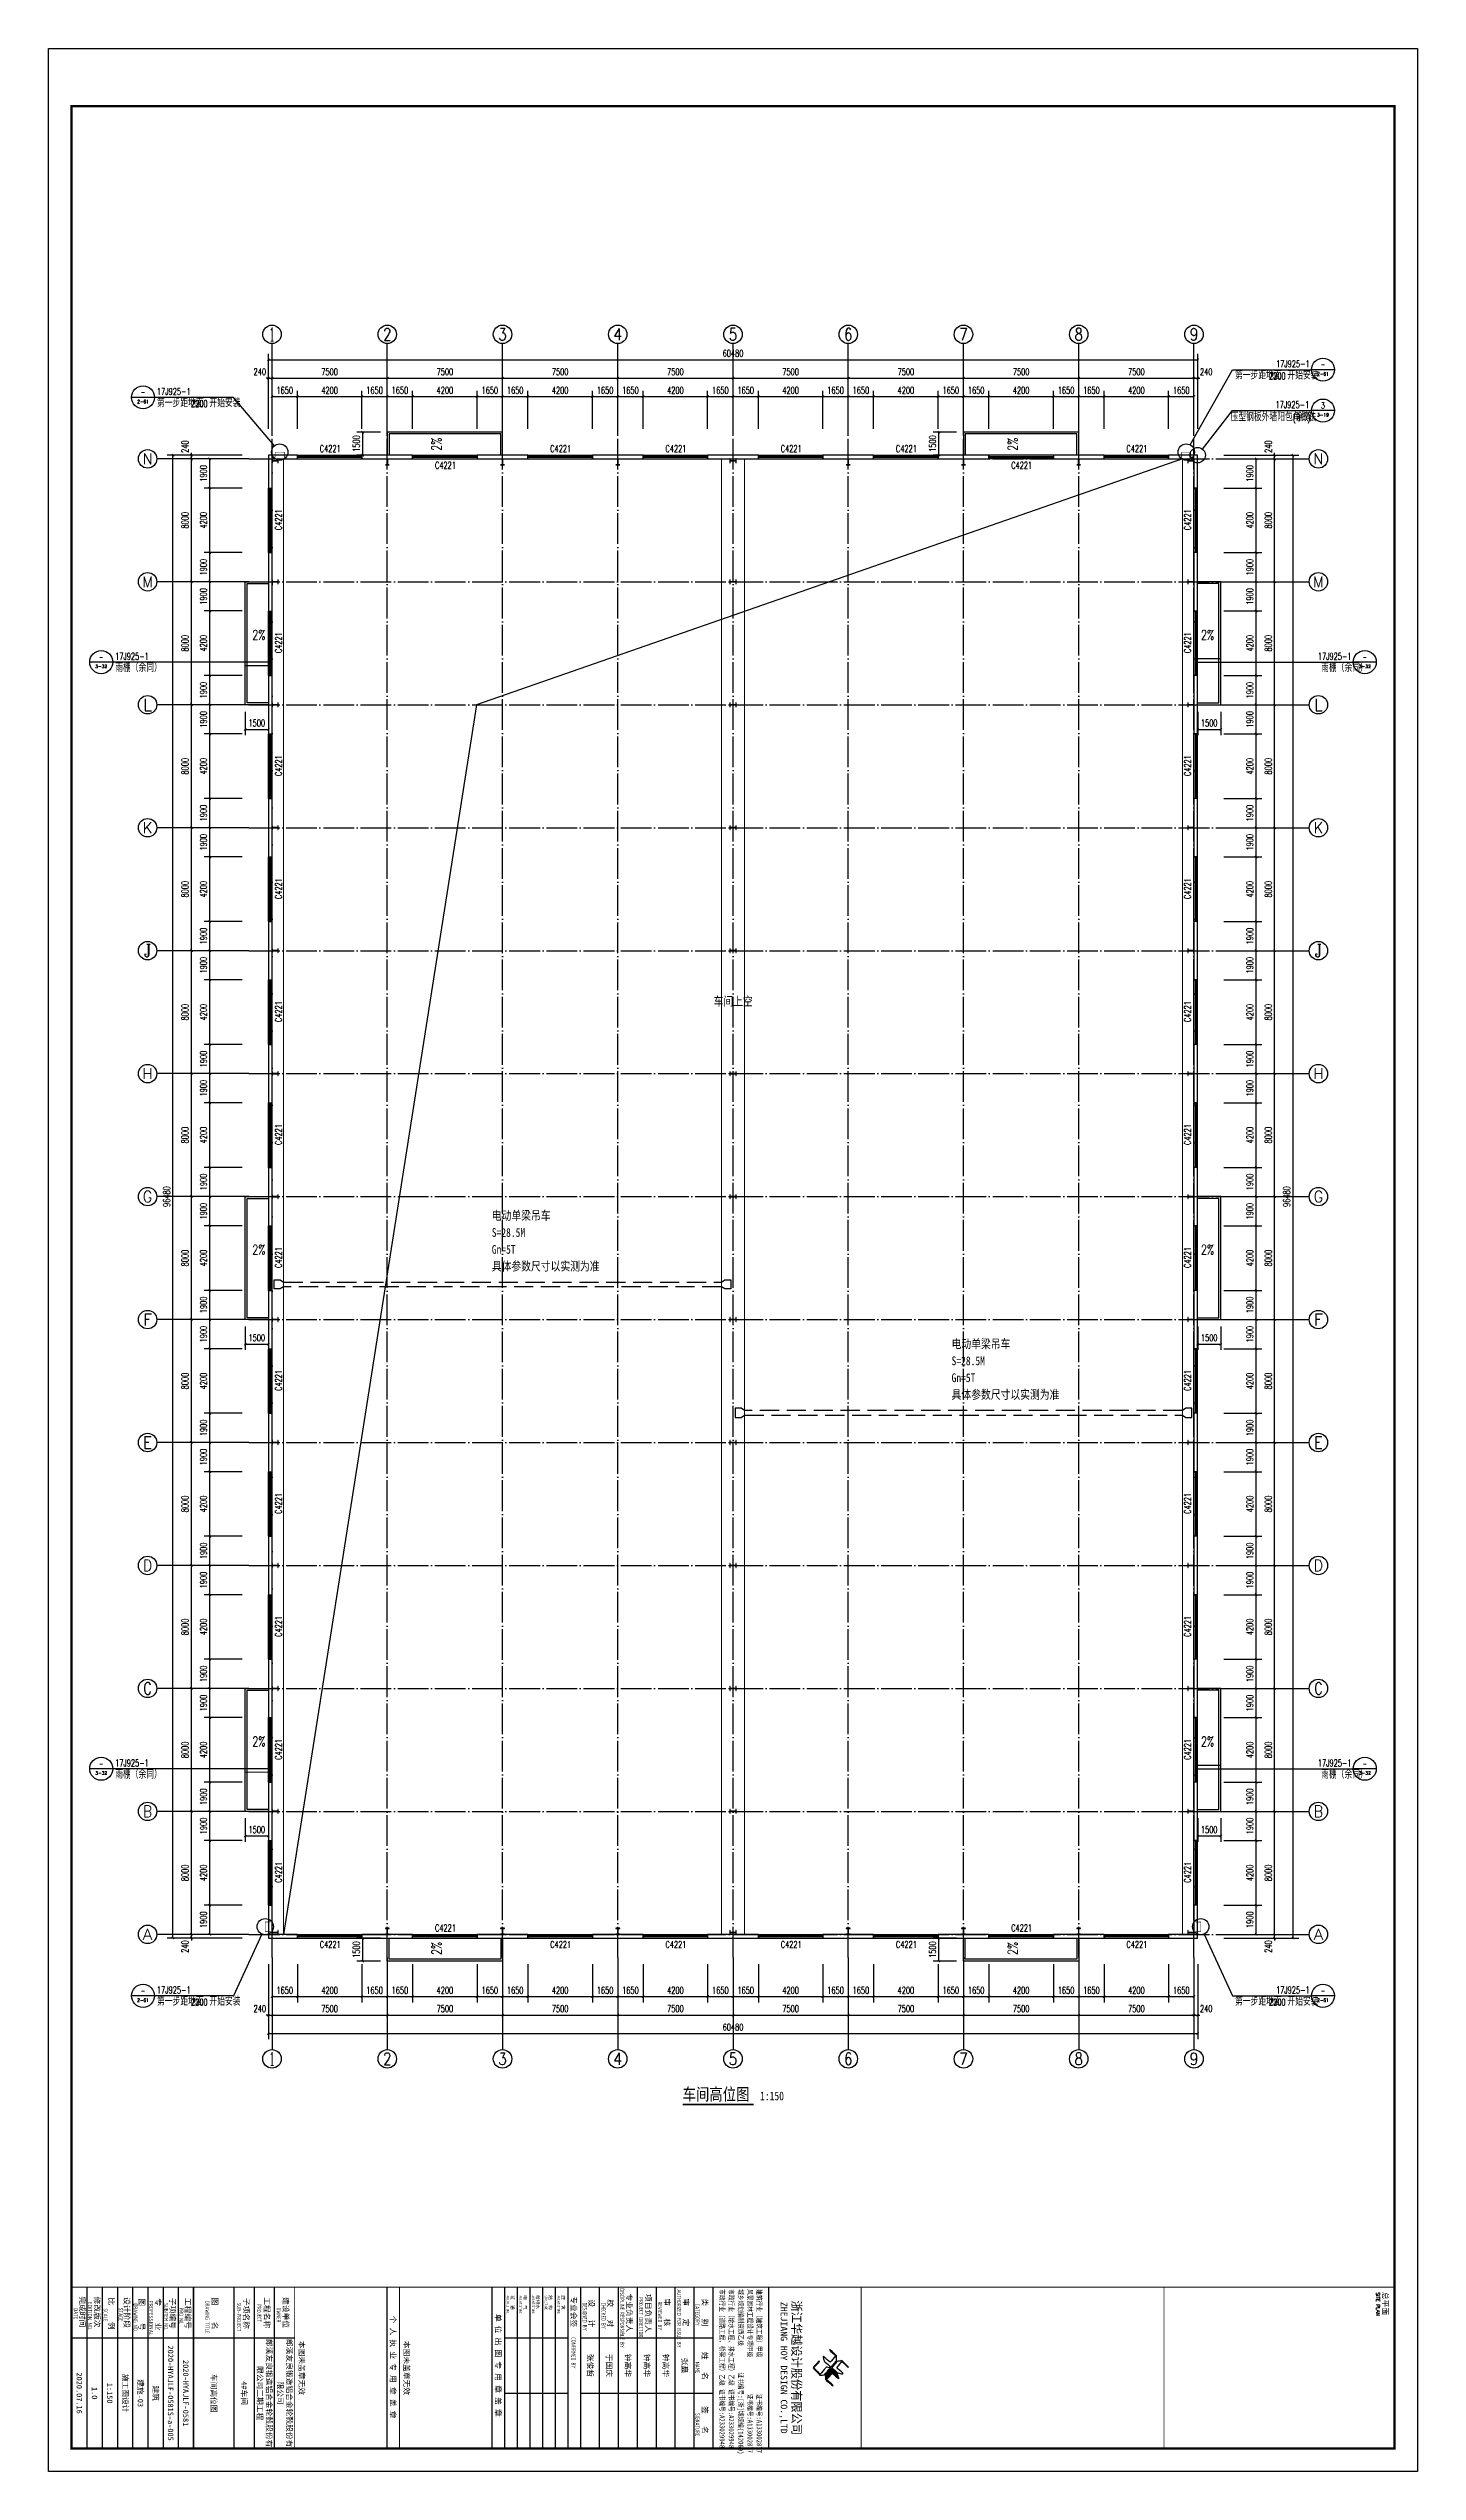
# Model space of a CAD drawing. Extents: x 14586673 to 15379323, y -344170 to -118775.
# Drawn here: x 14771173 to 14860273, y -339170 to -181520 of the extents above; entities that cross this region are included whole.
import ezdxf
from ezdxf.enums import TextEntityAlignment as Align

# ---------------------------------------------------------------- set-up
doc = ezdxf.new("R2010")
doc.units = 0
doc.header["$LTSCALE"] = 1000
doc.header["$MEASUREMENT"] = 0
doc.linetypes.add('DASH', pattern=[0.35, 0.25, -0.1])
doc.linetypes.add('DOTE', pattern=[2.42, 2, -0.2, 0.02, -0.2])
for name, color, linetype in [('AXIS', 3, 'Continuous'), ('AXIS_TEXT', 7, 'Continuous'), ('COLUMN', 2, 'Continuous'), ('DIM_IDEN', 3, 'Continuous'), ('DIM_LEAD', 3, 'Continuous'), ('DIM_SYMB', 3, 'Continuous'), ('DOTE', 1, 'DOTE'), ('PUB_DIM', 3, 'Continuous'), ('PUB_TEXT', 7, 'Continuous'), ('PUB_TITLE', 4, 'Continuous'), ('TK', 4, 'Continuous'), ('WALL-PARAPET', 6, 'Continuous'), ('WINDOW', 4, 'Continuous'), ('WINDOW_TEXT', 7, 'Continuous')]:
    doc.layers.add(name, color=color, linetype=linetype)
doc.styles.add('-宋体', font='', dxfattribs={"width": 0.8})
doc.styles.add('_TCH_AXIS', font='COMPLEX', dxfattribs={"bigfont": 'GBCBIG'})
doc.styles.add('_TCH_DIM', font='SIMPLEX', dxfattribs={"bigfont": 'GBCBIG'})
doc.styles.add('_TCH_DIM_T3', font='SIMPLEX', dxfattribs={"width": 0.705882, "bigfont": 'GBCBIG'})
doc.styles.add('_TCH_LABEL', font='COMPLEX', dxfattribs={"bigfont": 'GBCBIG'})
doc.styles.add('_TCH_WINDOW', font='SIMPLEX', dxfattribs={"height": 3.5, "bigfont": 'GBCBIG'})
doc.styles.add('COMPLEX', font='COMPLEX')
doc.styles.add('HT', font='simhei.ttf', dxfattribs={"width": 0.8})
doc.styles.add('ROMANS', font='romans', dxfattribs={"width": 0.65, "height": 231.275})
doc.styles.add('TSSD_REIN', font='tssdeng.shx', dxfattribs={"width": 0.7, "bigfont": 'tssdchn.shx'})
doc.styles.add('YAYA', font='', dxfattribs={"width": 0.8, "height": 1})
doc.styles.add('图签宋体', font='', dxfattribs={"height": 300})
doc.styles.add('图签黑体', font='simhei.ttf', dxfattribs={"height": 550})
doc.styles.add('宋体', font='', dxfattribs={"width": 0.8})
doc.styles.get('-宋体').set_extended_font_data('SimSun')
doc.styles.get('YAYA').set_extended_font_data('SimSun')
doc.styles.get('图签宋体').set_extended_font_data('NSimSun')
doc.styles.get('宋体').set_extended_font_data('SimSun')
doc.dimstyles.new('_TCH_ARCH&&150', dxfattribs={"dimtxt": 446.25, "dimasz": 150, "dimexe": 375, "dimexo": 450, "dimgap": 189.375, "dimtad": 1, "dimdec": 0, "dimzin": 0, "dimdsep": 46, "dimtxsty": '_TCH_DIM_T3', "dimblk": 'ARCHTICK', "dimcen": 0.09, "dimclrt": 7, "dimazin": 2, "dimtfac": 1, "dimtdec": 0, "dimtix": 1, "dimtmove": 2, "dimatfit": 3, "dimfxl": 0, "dimtolj": 1, "dimtzin": 0, "dimarcsym": 0})

msp = doc.modelspace()

# ---------------------------------------------------------------- texts
at = {"layer": 'PUB_TEXT'}
for s, height, style, p in [('第一步距地面', 506.38, '_TCH_DIM', (14848390.6, -203052.6)), ('开始安装', 506.38, '_TCH_DIM', (14851802.3, -203052.6)), ('第一步距地面', 506.38, '_TCH_DIM', (14778235.4, -204852.6)), ('开始安装', 506.38, '_TCH_DIM', (14781647.1, -204852.6)), ('压型钢板外墙阳包角做法', 506.383, '_TCH_LABEL', (14848102.7, -205769.6)), ('余同', 506.38, '_TCH_LABEL', (14852367.5, -205769.6)), ('雨棚（余同）', 506.38, '_TCH_DIM', (14775513, -222079.8)), ('雨棚（余同）', 506.38, '_TCH_DIM', (14853995.8, -222079.8)), ('雨棚（余同）', 506.38, '_TCH_DIM', (14775513, -294079.8)), ('雨棚（余同）', 506.38, '_TCH_DIM', (14853995.8, -294079.8)), ('第一步距地面', 506.38, '_TCH_DIM', (14778235.4, -308852.6)), ('开始安装', 506.38, '_TCH_DIM', (14781647.1, -308852.6)), ('第一步距地面', 506.38, '_TCH_DIM', (14848390.6, -308852.6)), ('开始安装', 506.38, '_TCH_DIM', (14851802.3, -308852.6))]:
    msp.add_text(s, height=height, dxfattribs=dict(at, style=style)).set_placement(p)
for s, height, style, width, p in [('2200', 446.25, '_TCH_DIM', 0.705882, (14850602.3, -203052.6)), ('17J925-1', 446.25, '_TCH_DIM', 0.705882, (14851064.7, -202262.8)), ('17J925-1', 446.25, '_TCH_DIM', 0.705882, (14778235.4, -204062.8)), ('2200', 446.25, '_TCH_DIM', 0.705882, (14780447.1, -204852.6)), ('17J925-1', 446.25, '_TCH_LABEL', 0.705882, (14851034.7, -204923.3)), ('(', 446.2, '_TCH_LABEL', 0.705882, (14852157.5, -205769.6)), (')', 446.2, '_TCH_LABEL', 0.705882, (14853104.7, -205769.6)), ('2%%%', 637.5, '_TCH_DIM', 0.705882, (14784445.4, -219995.3)), ('2%%%', 637.5, '_TCH_DIM', 0.705882, (14846185.4, -219995.3)), ('17J925-1', 446.25, '_TCH_DIM', 0.705882, (14775513, -221290.1)), ('17J925-1', 446.25, '_TCH_DIM', 0.705882, (14853787.2, -221290.1)), ('车间上空', 569.62, '宋体', 0.8, (14814459.3, -243799)), ('S=28.5M', 569.62, '宋体', 0.8, (14800024.1, -258839.6)), ('电动单梁吊车', 569.62, '宋体', 0.8, (14800024.1, -257739.6)), ('2%%%', 637.5, '_TCH_DIM', 0.705882, (14784445.4, -259995.3)), ('Gn=5T', 569.62, '宋体', 0.8, (14800024.1, -259939.6)), ('2%%%', 637.5, '_TCH_DIM', 0.705882, (14846185.4, -259995.3)), ('具体参数尺寸以实测为准', 569.62, '宋体', 0.8, (14800024.1, -261034.1)), ('电动单梁吊车', 569.62, '宋体', 0.8, (14829946, -266091.3)), ('Gn=5T', 569.62, '宋体', 0.8, (14829946, -268291.3)), ('S=28.5M', 569.62, '宋体', 0.8, (14829946, -267191.3)), ('具体参数尺寸以实测为准', 569.62, '宋体', 0.8, (14829946, -269385.8)), ('2%%%', 637.5, '_TCH_DIM', 0.705882, (14784445.4, -291995.3)), ('2%%%', 637.5, '_TCH_DIM', 0.705882, (14846185.4, -291995.3)), ('17J925-1', 446.25, '_TCH_DIM', 0.705882, (14775513, -293290.1)), ('17J925-1', 446.25, '_TCH_DIM', 0.705882, (14853787.2, -293290.1)), ('17J925-1', 446.25, '_TCH_DIM', 0.705882, (14778235.4, -308062.8)), ('2200', 446.25, '_TCH_DIM', 0.705882, (14780447.1, -308852.6)), ('2200', 446.25, '_TCH_DIM', 0.705882, (14850602.3, -308852.6)), ('17J925-1', 446.25, '_TCH_DIM', 0.705882, (14851064.7, -308062.8)), ('车间高位图', 797.47, 'YAYA', 0.8, (14812442.5, -315020.3)), ('1:150', 569.62, 'YAYA', 0.8, (14817488.7, -315020.3))]:
    msp.add_text(s, height=height, dxfattribs=dict(at, style=style, width=width)).set_placement(p)
for s, height, style, p, p2 in [('2-61', 223.12, '_TCH_DIM', (14853740.1, -202813.5), (14854494.4, -202813.5)), ('2-61', 223.12, '_TCH_DIM', (14776950.7, -204613.5), (14777705.1, -204613.5)), ('3', 391.5, '_TCH_LABEL', (14853986.7, -204942), (14854247.7, -204942)), ('3-19', 206.52, '_TCH_LABEL', (14853728.8, -205461.4), (14854505.7, -205461.4)), ('3-32', 204.59, '_TCH_DIM', (14774215.8, -221826.6), (14774995.2, -221826.6)), ('3-32', 204.59, '_TCH_DIM', (14856450, -221826.6), (14857229.4, -221826.6)), ('3-32', 204.59, '_TCH_DIM', (14774215.8, -293826.6), (14774995.2, -293826.6)), ('3-32', 204.59, '_TCH_DIM', (14856450, -293826.6), (14857229.4, -293826.6)), ('2-61', 223.12, '_TCH_DIM', (14776950.7, -308613.5), (14777705.1, -308613.5)), ('2-61', 223.12, '_TCH_DIM', (14853740.1, -308613.5), (14854494.4, -308613.5))]:
    msp.add_text(s, height=height, dxfattribs=dict(at, style=style)).set_placement(p, p2, align=Align.FIT)
at = {"layer": 'PUB_TEXT', "style": '_TCH_DIM', "width": 0.777778}
for p, p2 in [((14853986.7, -202281.5), (14854247.7, -202281.5)), ((14777197.4, -204081.5), (14777458.4, -204081.5)), ((14774475, -221308.7), (14774736, -221308.7)), ((14856709.2, -221308.7), (14856970.2, -221308.7)), ((14774475, -293308.7), (14774736, -293308.7)), ((14856709.2, -293308.7), (14856970.2, -293308.7)), ((14777197.4, -308081.5), (14777458.4, -308081.5)), ((14853986.7, -308081.5), (14854247.7, -308081.5))]:
    msp.add_text('-', height=391.5, dxfattribs=at).set_placement(p, p2, align=Align.FIT)
at = {"layer": 'PUB_TEXT', "style": '_TCH_DIM', "width": 0.705882}
for p in [(14796747.6, -207697.5), (14834247.6, -207697.5), (14796747.6, -305557.5), (14834247.6, -305557.5)]:
    msp.add_text('2%%%', height=637.5, rotation=90, dxfattribs=at).set_placement(p)

# ---------------------------------------------------------------- blocks, each defined once
blk = doc.blocks.new('A$C797E1D2B')
at = {"layer": 'COLUMN'}
h = blk.add_hatch(color=256, dxfattribs=at)
h.paths.add_polyline_path([(125, 400), (250, 400), (250, 388), (130, 388), (130, 200), (125, 200)])
h.paths.add_polyline_path([(0, 400), (125, 400), (125, 200), (120, 200), (120, 388), (0, 388)])
h.paths.add_polyline_path([(0, 12), (120, 12), (120, 200), (125, 200), (125, 0), (0, 0)])
h.paths.add_polyline_path([(125, 200), (130, 200), (130, 12), (250, 12), (250, 0), (125, 0)])
blk.add_lwpolyline([(250, 0), (250, 12), (130, 12), (130, 388), (250, 388), (250, 400), (0, 400), (0, 388), (120, 388), (120, 12), (0, 12), (0, 0)], close=True, dxfattribs=at)
blk = doc.blocks.new('A$C053D6479')
at = {"layer": 'PUB_TITLE'}
h = blk.add_hatch(color=256, dxfattribs=at)
h.dxf.hatch_style = 1
edge = h.paths.add_edge_path()
edge.add_spline(control_points=[(1026, 827), (1105, 920), (1188, 1008), (1266, 1102)], knot_values=[13, 13, 13, 13, 14, 14, 14, 14], degree=3, periodic=0)
edge.add_spline(control_points=[(1266, 1102), (1258, 1111), (1249, 1119), (1239, 1116)], knot_values=[12, 12, 12, 12, 13, 13, 13, 13], degree=3, periodic=0)
edge.add_spline(control_points=[(1239, 1116), (1210, 1107), (1179, 1092), (1144, 1077)], knot_values=[11, 11, 11, 11, 12, 12, 12, 12], degree=3, periodic=0)
edge.add_spline(control_points=[(1144, 1077), (1109, 1063), (1069, 1053), (1047, 1038)], knot_values=[10, 10, 10, 10, 11, 11, 11, 11], degree=3, periodic=0)
edge.add_spline(control_points=[(1047, 1038), (1028, 1026), (1007, 992), (991, 972)], knot_values=[9, 9, 9, 9, 10, 10, 10, 10], degree=3, periodic=0)
edge.add_spline(control_points=[(991, 972), (942, 913), (899, 868), (849, 810)], knot_values=[8, 8, 8, 8, 9, 9, 9, 9], degree=3, periodic=0)
edge.add_spline(control_points=[(849, 810), (842, 801), (822, 776), (822, 775)], knot_values=[7, 7, 7, 7, 8, 8, 8, 8], degree=3, periodic=0)
edge.add_spline(control_points=[(822, 775), (823, 771), (848, 752), (859, 744)], knot_values=[6, 6, 6, 6, 7, 7, 7, 7], degree=3, periodic=0)
edge.add_spline(control_points=[(859, 744), (949, 670), (1035, 592), (1122, 521)], knot_values=[5, 5, 5, 5, 6, 6, 6, 6], degree=3, periodic=0)
edge.add_spline(control_points=[(1122, 521), (1153, 527), (1185, 530), (1217, 533)], knot_values=[4, 4, 4, 4, 5, 5, 5, 5], degree=3, periodic=0)
edge.add_spline(control_points=[(1217, 533), (1246, 535), (1293, 532), (1316, 542)], knot_values=[3, 3, 3, 3, 4, 4, 4, 4], degree=3, periodic=0)
edge.add_spline(control_points=[(1316, 542), (1327, 547), (1338, 565), (1349, 579)], knot_values=[2, 2, 2, 2, 3, 3, 3, 3], degree=3, periodic=0)
edge.add_spline(control_points=[(1349, 579), (1423, 670), (1507, 759), (1572, 848)], knot_values=[1, 1, 1, 1, 2, 2, 2, 2], degree=3, periodic=0)
edge.add_spline(control_points=[(1572, 848), (1564, 852), (1561, 861), (1551, 862)], knot_values=[0, 0, 0, 0, 1, 1, 1, 1], degree=3, periodic=0)
edge.add_spline(control_points=[(1551, 862), (1469, 769), (1393, 671), (1310, 579)], knot_values=[15, 15, 15, 15, 16, 16, 16, 16], degree=3, periodic=0)
edge.add_spline(control_points=[(1310, 579), (1216, 662), (1118, 742), (1026, 827)], knot_values=[14, 14, 14, 14, 15, 15, 15, 15], degree=3, periodic=0)
at = {"layer": 'TK'}
for points, knots in [([(1031, 1298), (1066, 1286), (1054, 1262), (1045, 1224), (1036, 1188), (1031, 1158), (1024, 1121), (1020, 1104), (1017, 1085), (1012, 1071), (1004, 1052), (976, 1026), (956, 1003), (906, 946), (866, 899), (814, 839), (806, 829), (789, 806), (787, 806), (777, 804), (728, 856), (719, 864), (651, 922), (580, 978), (514, 1036), (509, 1106), (488, 1176), (479, 1247), (570, 1343), (663, 1436), (758, 1526), (764, 1523), (768, 1518), (774, 1515), (693, 1422), (599, 1343), (520, 1249), (607, 1171), (698, 1096), (789, 1021), (874, 1109), (950, 1206), (1031, 1298)], [0, 0, 0, 0, 1, 1, 1, 2, 2, 2, 3, 3, 3, 4, 4, 4, 5, 5, 5, 6, 6, 6, 7, 7, 7, 8, 8, 8, 9, 9, 9, 10, 10, 10, 11, 11, 11, 12, 12, 12, 13, 13, 13, 14, 14, 14, 14]), ([(1551, 862), (1561, 861), (1564, 852), (1572, 848), (1507, 759), (1423, 670), (1349, 579), (1338, 565), (1327, 547), (1316, 542), (1293, 532), (1246, 535), (1217, 533), (1185, 530), (1153, 527), (1122, 521), (1035, 592), (949, 670), (859, 744), (848, 752), (823, 771), (822, 775), (822, 776), (842, 801), (849, 810), (899, 868), (942, 913), (991, 972), (1007, 992), (1028, 1026), (1047, 1038), (1069, 1053), (1109, 1063), (1144, 1077), (1179, 1092), (1210, 1107), (1239, 1116), (1249, 1119), (1258, 1111), (1266, 1102), (1188, 1008), (1105, 920), (1026, 827), (1118, 742), (1216, 662), (1310, 579), (1393, 671), (1469, 769), (1551, 862)], [0, 0, 0, 0, 1, 1, 1, 2, 2, 2, 3, 3, 3, 4, 4, 4, 5, 5, 5, 6, 6, 6, 7, 7, 7, 8, 8, 8, 9, 9, 9, 10, 10, 10, 11, 11, 11, 12, 12, 12, 13, 13, 13, 14, 14, 14, 15, 15, 15, 16, 16, 16, 16]), ([(555, 949), (624, 891), (699, 833), (760, 773), (689, 691), (614, 604), (539, 517), (529, 505), (516, 487), (506, 482), (492, 475), (469, 472), (452, 467), (416, 456), (383, 448), (342, 438), (323, 433), (297, 422), (293, 440), (291, 452), (313, 470), (322, 480), (400, 566), (477, 652), (553, 736), (460, 815), (366, 894), (270, 970), (183, 883), (101, 791), (16, 703), (-18, 714), (9, 735), (28, 755), (103, 838), (192, 930), (266, 1005), (319, 1009), (387, 1005), (442, 1007), (456, 1008), (472, 1011), (485, 1007), (507, 1000), (534, 967), (555, 949)], [0, 0, 0, 0, 1, 1, 1, 2, 2, 2, 3, 3, 3, 4, 4, 4, 5, 5, 5, 6, 6, 6, 7, 7, 7, 8, 8, 8, 9, 9, 9, 10, 10, 10, 11, 11, 11, 12, 12, 12, 13, 13, 13, 14, 14, 14, 15, 15, 15, 15]), ([(1097, 490), (1100, 425), (1106, 361), (1107, 294), (1018, 207), (925, 121), (830, 33), (818, 21), (800, 0), (787, 0), (768, -1), (725, 49), (712, 60), (662, 103), (616, 143), (568, 186), (545, 207), (518, 224), (499, 250), (501, 259), (511, 261), (516, 267), (609, 192), (696, 111), (785, 33), (883, 118), (977, 208), (1070, 298), (992, 373), (892, 456), (803, 534), (791, 544), (768, 561), (766, 569), (761, 588), (776, 634), (780, 655), (785, 690), (788, 721), (795, 746), (897, 661), (998, 576), (1097, 490)], [0, 0, 0, 0, 1, 1, 1, 2, 2, 2, 3, 3, 3, 4, 4, 4, 5, 5, 5, 6, 6, 6, 7, 7, 7, 8, 8, 8, 9, 9, 9, 10, 10, 10, 11, 11, 11, 12, 12, 12, 13, 13, 13, 14, 14, 14, 14])]:
    blk.add_open_spline(points, degree=3, knots=knots, dxfattribs=at)
blk = doc.blocks.new('GeYuanFrame_70717211', base_point=(20.1, 4.5))
at = {"layer": 'PUB_TITLE'}
for points in [[(1013.1, 235.3), (1013.1, 292.7)], [(1037.1, 235.3), (1037.1, 292.7)], [(1013.1, 202.3), (1013.1, 229.8)], [(1037.1, 202.3), (1037.1, 229.8)], [(1013.1, 14.5), (1013.1, 111.3)]]:
    blk.add_lwpolyline(points, dxfattribs=at)
at = {"layer": 'TK'}
for p, q in [((991.1, 316.9), (1061.1, 316.9)), ((991.1, 284.5), (1061.1, 284.5)), ((991.1, 276.3), (1061.1, 276.3)), ((991.1, 268.1), (1061.1, 268.1)), ((991.1, 259.9), (1061.1, 259.9)), ((991.1, 251.7), (1061.1, 251.7)), ((991.1, 243.5), (1061.1, 243.5)), ((991.1, 235.3), (1061.1, 235.3)), ((991.1, 235.3), (1061.1, 235.3)), ((991.1, 102.5), (1061.1, 102.5)), ((991.1, 93.7), (1061.1, 93.7)), ((991.1, 84.9), (1013.1, 84.9)), ((991.1, 84.9), (1061.1, 84.9)), ((991.1, 67.4), (1061.1, 67.4)), ((991.1, 67.3), (1061.1, 67.3)), ((991.1, 60.8), (1061.1, 60.8)), ((991.1, 54.2), (1061.1, 54.2)), ((991.1, 47.6), (1061.1, 47.6)), ((991.1, 41), (1061.1, 41)), ((991.1, 34.4), (1061.1, 34.4)), ((991.1, 27.8), (1061.1, 27.8)), ((991.1, 21.2), (1061.1, 21.2)), ((991.1, 14.5), (1061.1, 14.5))]:
    blk.add_line(p, q, dxfattribs=at)
blk.add_lwpolyline([(20.1, 4.5), (20.1, 598.5), (1071.1, 598.5), (1071.1, 4.5)], close=True, dxfattribs=at)
at = {"layer": 'TK', "const_width": 1}
blk.add_lwpolyline([(45.1, 588.5), (1061.1, 588.5), (1061.1, 14.5), (45.1, 14.5)], close=True, dxfattribs=at)
at = {"layer": 'TK'}
for points, const_width in [([(991.1, 588.5), (991.1, 14.5)], 0.4), ([(991.1, 488.5), (1061.1, 488.5)], 0.35), ([(991.1, 357.1), (1061.1, 357.1)], 0.35), ([(991.1, 292.7), (1061.1, 292.7)], 0.35), ([(991.1, 292.7), (1061.1, 292.7)], 0.35), ([(991.1, 235.3), (1061.1, 235.3)], 0.35), ([(991.1, 202.3), (1061.1, 202.3)], 0.35), ([(991.1, 156.8), (1061.1, 156.8)], 0.35), ([(991.1, 111.3), (1061.1, 111.3)], 0.35), ([(991.1, 67.4), (1061.1, 67.4)], 0.35)]:
    blk.add_lwpolyline(points, dxfattribs=dict(at, const_width=const_width))
for points in [[(991.1, 292.7), (1061.1, 292.7)], [(991.1, 235.3), (1061.1, 235.3)], [(991.1, 229.8), (1061.1, 229.8)], [(991.1, 224.3), (1061.1, 224.3)], [(991.1, 218.8), (1061.1, 218.8)], [(991.1, 213.3), (1061.1, 213.3)], [(991.1, 207.8), (1061.1, 207.8)], [(991.1, 202.3), (1061.1, 202.3)], [(991.1, 196.8), (1061.1, 196.8)], [(991.1, 151.3), (1061.1, 151.3)]]:
    blk.add_lwpolyline(points, dxfattribs=at)
at = {"layer": 'PUB_TITLE', "xscale": 0.01000000000021828, "yscale": 0.01000000000021828, "zscale": 0.01}
blk.add_blockref('A$C053D6479', (1018.2, 336.3), dxfattribs=at)
at = {"layer": 'TK', "style": '图签宋体'}
for s, height, p in [('总平面', 2.4, (993.2, 583.3)), ('类   别', 2.4, (996, 288.1)), ('姓   名', 2.4, (1019.2, 288.1)), ('签   名', 2.4, (1042.7, 288.1)), ('审   定', 2.4, (996, 279.9)), ('审   核', 2.4, (996, 271.7)), ('项目负责人', 2.4, (994.1, 263.5)), ('专业负责人', 2.4, (993.9, 255.3)), ('校   对', 2.4, (996.4, 247.1)), ('专业会签', 2.4, (995.1, 231.2)), ('设   计', 2.4, (996.4, 238.9)), ('建  筑', 1.44, (994.6, 227.1)), ('结  构', 1.44, (994.6, 221.6)), ('给排水', 1.44, (994.6, 216.1)), ('电  气', 1.44, (994.6, 210.6)), ('暖  通', 1.44, (994.6, 205.1)), ('单 位 出 图 专 用 章 盖 章', 2.4, (1002.7, 198.4)), ('本图未盖章无效', 2.4, (1014.4, 158.7)), ('个 人 执 业 专 用 章 盖 章', 2.4, (1003.5, 152.8)), ('本图未盖章无效', 2.4, (1014.4, 113.2)), ('建设单位', 2.4, (995.4, 106.3)), ('工程名称', 2.4, (995.5, 98.1)), ('子项名称', 2.4, (995.8, 89.1)), ('图    名', 2.4, (995.6, 75.5)), ('工程编号', 2.4, (995.8, 63.8)), ('子项编号', 2.4, (995.8, 57.2)), ('专    业', 2.4, (996, 50.9)), ('图    号', 2.4, (996, 43.8)), ('设计阶段', 2.4, (995.4, 37.3)), ('比    例', 2.4, (995.6, 30.6)), ('修改版次', 2.4, (995.2, 24.4)), ('完成时间', 2.4, (995.1, 18))]:
    blk.add_text(s, height=height, dxfattribs=at).set_placement(p)
at = {"layer": 'TK'}
for s, height, style, width, p in [('SITE PLAN', 1.7, 'ROMANS', 0.76, (993.4, 580.5)), ('建筑行业（建筑工程）甲级           证书编号:A133002877', 2.2, '-宋体', 0.8, (992, 311.8)), ('风景园林工程设计专项甲级           证书编号:A133002877', 2.2, '-宋体', 0.8, (992, 307.8)), ('城乡规划编制资质乙级        证书编号:[浙]城规编(142069)', 2.2, '-宋体', 0.8, (992, 303.8)), ('市政行业（给水工程、排水工程）乙级 证书编号:A233029948', 2.2, '-宋体', 0.8, (992, 299.7)), ('市政行业（道路工程、桥梁工程）乙级 证书编号:A233029948', 2.2, '-宋体', 0.8, (992, 295.7)), ('CATEGORY', 1.8, 'TSSD_REIN', 0.7, (998.3, 285.2)), ('NAME', 1.8, 'TSSD_REIN', 0.7, (1023.5, 285.2)), ('SIGNATURE', 1.8, 'TSSD_REIN', 0.7, (1045.7, 285.2)), ('AUTHORIZED FOR ISSUE BY', 1.8, 'TSSD_REIN', 0.7, (992.1, 277.2)), ('REVIEWED BY', 1.8, 'TSSD_REIN', 0.7, (997.4, 268.9)), ('DISCIPLINE RESPONSIBLE BY', 1.8, 'TSSD_REIN', 0.7, (991.6, 252.5)), ('PROJECT DIRECTOR', 1.8, 'TSSD_REIN', 0.7, (995.5, 260.7)), ('CHECKED BY', 1.8, 'TSSD_REIN', 0.7, (997.8, 244.4)), ('DESIGNED BY', 1.8, 'TSSD_REIN', 0.7, (997.8, 236.3)), ('CONFIRMED BY', 1.8, 'TSSD_REIN', 0.7, (1012.9, 231.4)), ('ARCHITECTURE', 1.08, 'TSSD_REIN', 0.7, (994.7, 225.3)), ('STRUCTURE', 1.08, 'TSSD_REIN', 0.7, (994.7, 219.8)), ('ARCHITECTURE', 1.08, 'TSSD_REIN', 0.7, (994.7, 214.3)), ('ARCHITECTURE', 1.08, 'TSSD_REIN', 0.7, (994.7, 208.8)), ('ARCHITECTURE', 1.08, 'TSSD_REIN', 0.7, (994.7, 203.3)), ('OWNER', 1.8, 'TSSD_REIN', 0.7, (1000, 103.5)), ('PROJECT', 1.8, 'TSSD_REIN', 0.7, (998.5, 95)), ('SUB-PROJECT', 1.8, 'TSSD_REIN', 0.7, (997.9, 86.3)), ('DRAWING TITLE', 1.8, 'TSSD_REIN', 0.7, (997, 72.5)), ('SUBITEM NO.', 1.8, 'TSSD_REIN', 0.7, (998.1, 54.6)), ('PRO N0.', 1.8, 'TSSD_REIN', 0.7, (1000, 61.2)), ('PROFESSIONAL', 1.8, 'TSSD_REIN', 0.8, (996.9, 48.1)), ('DRAWING NO.', 1.8, 'TSSD_REIN', 0.7, (998.2, 41.4)), ('STAGE', 1.8, 'TSSD_REIN', 0.7, (1000.1, 35)), ('EDITION NO.', 1.8, 'TSSD_REIN', 0.8, (997.5, 21.6)), ('SCALE', 1.8, 'TSSD_REIN', 0.7, (1000.4, 28.4)), ('DATE', 1.8, 'TSSD_REIN', 0.7, (1000.3, 15.5))]:
    blk.add_text(s, height=height, dxfattribs=dict(at, style=style, width=width)).set_placement(p)
for s, height, style, width, p in [('浙江华越设计股份有限公司', 3.96, 'HT', 0.9, (1026.1, 329.2)), ('ZHEJIANG HOY DESIGN CO.,LTD', 2.8, '图签黑体', 1.11, (1026.1, 323.3))]:
    blk.add_text(s, height=height, dxfattribs=dict(at, style=style, width=width)).set_placement(p, align=Align.MIDDLE)
at = {"layer": 'TK', "char_height": 2.4, "attachment_point": 5, "style": '图签宋体'}
for s, insert, width in [('钟高华', (1025.1, 272.2), 24), ('张矗', (1025.1, 280.4), 24), ('钟高华', (1025.1, 264), 24), ('钟高华', (1025.1, 255.8), 24), ('于国庆', (1025.1, 247.6), 24), ('张俊哲', (1025.1, 239.4), 24), ('郎溪友良锻造铝合金轮毂股份有限公司', (1037.1, 106.9), 48), ('郎溪友良锻造铝合金轮毂股份有限公司二期工程', (1037.1, 98.1), 48), ('4#车间', (1037.1, 89.3), 48), ('车间高位图', (1037.1, 76.1), 48), ('2020-HYAJLF-0581', (1037.1, 64.1), 48), ('2020-HYAJLF-0581S-a-005', (1037.1, 57.5), 48), ('建筑', (1037.1, 50.9), 48), ('建施-03', (1037.1, 44.3), 48), ('施工图设计', (1037.1, 37.7), 48), ('1:150', (1037.1, 31.1), 48), ('1.0', (1037.1, 24.5), 48), ('2020.07.16', (1037.1, 17.9), 48)]:
    blk.add_mtext(s, dxfattribs=dict(at, insert=insert, width=width))
blk = doc.blocks.new('$TCHSYS$WIN2D')
for p, q in [((-0.5, 0.5), (0.5, 0.5)), ((-0.5, 0.5), (-0.5, -0.5)), ((0.5, 0.5), (0.5, -0.5)), ((0.5, 0.167), (-0.5, 0.167)), ((0.5, -0.167), (-0.5, -0.167)), ((-0.5, -0.5), (0.5, -0.5))]:
    blk.add_line(p, q)
blk = doc.blocks.new('_ArchTick')
at = {"color": 0, "linetype": 'ByBlock', "const_width": 0.4}
blk.add_lwpolyline([(-0.5, -0.5), (0.5, 0.5)], dxfattribs=at)
blk = doc.blocks.new('*D135')
at = {"layer": 'Defpoints', "color": 0}
for p in [(14783983, -296220), (14785483, -296220), (14785483, -297820)]:
    blk.add_point(p, dxfattribs=at)
at = {"layer": 'PUB_DIM', "color": 0, "lineweight": -2}
for p, q in [((14783983, -296670), (14783983, -298195)), ((14783983, -297820), (14785483, -297820)), ((14785483, -296670), (14785483, -298195))]:
    blk.add_line(p, q, dxfattribs=at)
at = {"layer": 'PUB_DIM', "color": 0, "lineweight": -2, "xscale": 150, "yscale": 150, "zscale": 150, "rotation": 180}
blk.add_blockref('_ArchTick', (14783983, -297820), dxfattribs=at)
at = {"layer": 'PUB_DIM', "color": 0, "lineweight": -2, "xscale": 150, "yscale": 150, "zscale": 150}
blk.add_blockref('_ArchTick', (14785483, -297820), dxfattribs=at)
at = {"layer": 'PUB_DIM', "color": 7, "insert": (14784733, -297408), "char_height": 446.2, "attachment_point": 5, "style": '_TCH_DIM_T3'}
blk.add_mtext('\\A1;1500', dxfattribs=at)
blk = doc.blocks.new('*D136')
at = {"layer": 'Defpoints', "color": 0}
for p in [(14783983, -264220), (14785483, -264220), (14785483, -265820)]:
    blk.add_point(p, dxfattribs=at)
at = {"layer": 'PUB_DIM', "color": 0, "lineweight": -2}
for p, q in [((14783983, -264670), (14783983, -266195)), ((14785483, -264670), (14785483, -266195)), ((14783983, -265820), (14785483, -265820))]:
    blk.add_line(p, q, dxfattribs=at)
at = {"layer": 'PUB_DIM', "color": 0, "lineweight": -2, "xscale": 150, "yscale": 150, "zscale": 150, "rotation": 180}
blk.add_blockref('_ArchTick', (14783983, -265820), dxfattribs=at)
at = {"layer": 'PUB_DIM', "color": 0, "lineweight": -2, "xscale": 150, "yscale": 150, "zscale": 150}
blk.add_blockref('_ArchTick', (14785483, -265820), dxfattribs=at)
at = {"layer": 'PUB_DIM', "color": 7, "insert": (14784733, -265408), "char_height": 446.2, "attachment_point": 5, "style": '_TCH_DIM_T3'}
blk.add_mtext('\\A1;1500', dxfattribs=at)
blk = doc.blocks.new('*D137')
at = {"layer": 'Defpoints', "color": 0}
for p in [(14783983, -224220), (14785483, -224220), (14785483, -225820)]:
    blk.add_point(p, dxfattribs=at)
at = {"layer": 'PUB_DIM', "color": 0, "lineweight": -2}
for p, q in [((14783983, -224670), (14783983, -226195)), ((14785483, -224670), (14785483, -226195)), ((14783983, -225820), (14785483, -225820))]:
    blk.add_line(p, q, dxfattribs=at)
at = {"layer": 'PUB_DIM', "color": 0, "lineweight": -2, "xscale": 150, "yscale": 150, "zscale": 150, "rotation": 180}
blk.add_blockref('_ArchTick', (14783983, -225820), dxfattribs=at)
at = {"layer": 'PUB_DIM', "color": 0, "lineweight": -2, "xscale": 150, "yscale": 150, "zscale": 150}
blk.add_blockref('_ArchTick', (14785483, -225820), dxfattribs=at)
at = {"layer": 'PUB_DIM', "color": 7, "insert": (14784733, -225408), "char_height": 446.2, "attachment_point": 5, "style": '_TCH_DIM_T3'}
blk.add_mtext('\\A1;1500', dxfattribs=at)
blk = doc.blocks.new('*D138')
at = {"layer": 'Defpoints', "color": 0}
for p in [(14791623, -206480), (14793223, -206480), (14793223, -207980)]:
    blk.add_point(p, dxfattribs=at)
at = {"layer": 'PUB_DIM', "color": 0, "lineweight": -2}
for p, q in [((14792773, -206480), (14791248, -206480)), ((14791623, -207980), (14791623, -206480)), ((14792773, -207980), (14791248, -207980))]:
    blk.add_line(p, q, dxfattribs=at)
at = {"layer": 'PUB_DIM', "color": 0, "lineweight": -2, "xscale": 150, "yscale": 150, "zscale": 150}
for p, rotation in [((14791623, -206480), 90), ((14791623, -207980), 270)]:
    blk.add_blockref('_ArchTick', p, dxfattribs=dict(at, rotation=rotation))
at = {"layer": 'PUB_DIM', "color": 7, "insert": (14791210, -207230), "char_height": 446.2, "attachment_point": 5, "rotation": 90, "style": '_TCH_DIM_T3'}
blk.add_mtext('\\A1;1500', dxfattribs=at)
blk = doc.blocks.new('*D139')
at = {"layer": 'Defpoints', "color": 0}
for p in [(14829123, -206480), (14830723, -206480), (14830723, -207980)]:
    blk.add_point(p, dxfattribs=at)
at = {"layer": 'PUB_DIM', "color": 0, "lineweight": -2}
for p, q in [((14830273, -206480), (14828748, -206480)), ((14829123, -207980), (14829123, -206480)), ((14830273, -207980), (14828748, -207980))]:
    blk.add_line(p, q, dxfattribs=at)
at = {"layer": 'PUB_DIM', "color": 0, "lineweight": -2, "xscale": 150, "yscale": 150, "zscale": 150}
for p, rotation in [((14829123, -206480), 90), ((14829123, -207980), 270)]:
    blk.add_blockref('_ArchTick', p, dxfattribs=dict(at, rotation=rotation))
at = {"layer": 'PUB_DIM', "color": 7, "insert": (14828710, -207230), "char_height": 446.2, "attachment_point": 5, "rotation": 90, "style": '_TCH_DIM_T3'}
blk.add_mtext('\\A1;1500', dxfattribs=at)
blk = doc.blocks.new('*D140')
at = {"layer": 'Defpoints', "color": 0}
for p in [(14845963, -224220), (14847463, -224220), (14847463, -225820)]:
    blk.add_point(p, dxfattribs=at)
at = {"layer": 'PUB_DIM', "color": 0, "lineweight": -2}
for p, q in [((14845963, -224670), (14845963, -226195)), ((14847463, -224670), (14847463, -226195)), ((14845963, -225820), (14847463, -225820))]:
    blk.add_line(p, q, dxfattribs=at)
at = {"layer": 'PUB_DIM', "color": 0, "lineweight": -2, "xscale": 150, "yscale": 150, "zscale": 150, "rotation": 180}
blk.add_blockref('_ArchTick', (14845963, -225820), dxfattribs=at)
at = {"layer": 'PUB_DIM', "color": 0, "lineweight": -2, "xscale": 150, "yscale": 150, "zscale": 150}
blk.add_blockref('_ArchTick', (14847463, -225820), dxfattribs=at)
at = {"layer": 'PUB_DIM', "color": 7, "insert": (14846713, -225408), "char_height": 446.2, "attachment_point": 5, "style": '_TCH_DIM_T3'}
blk.add_mtext('\\A1;1500', dxfattribs=at)
blk = doc.blocks.new('*D141')
at = {"layer": 'Defpoints', "color": 0}
for p in [(14845963, -264220), (14847463, -264220), (14847463, -265820)]:
    blk.add_point(p, dxfattribs=at)
at = {"layer": 'PUB_DIM', "color": 0, "lineweight": -2}
for p, q in [((14845963, -264670), (14845963, -266195)), ((14847463, -264670), (14847463, -266195)), ((14845963, -265820), (14847463, -265820))]:
    blk.add_line(p, q, dxfattribs=at)
at = {"layer": 'PUB_DIM', "color": 0, "lineweight": -2, "xscale": 150, "yscale": 150, "zscale": 150, "rotation": 180}
blk.add_blockref('_ArchTick', (14845963, -265820), dxfattribs=at)
at = {"layer": 'PUB_DIM', "color": 0, "lineweight": -2, "xscale": 150, "yscale": 150, "zscale": 150}
blk.add_blockref('_ArchTick', (14847463, -265820), dxfattribs=at)
at = {"layer": 'PUB_DIM', "color": 7, "insert": (14846713, -265408), "char_height": 446.2, "attachment_point": 5, "style": '_TCH_DIM_T3'}
blk.add_mtext('\\A1;1500', dxfattribs=at)
blk = doc.blocks.new('*D142')
at = {"layer": 'Defpoints', "color": 0}
for p in [(14845963, -296220), (14847463, -296220), (14847463, -297820)]:
    blk.add_point(p, dxfattribs=at)
at = {"layer": 'PUB_DIM', "color": 0, "lineweight": -2}
for p, q in [((14845963, -296670), (14845963, -298195)), ((14845963, -297820), (14847463, -297820)), ((14847463, -296670), (14847463, -298195))]:
    blk.add_line(p, q, dxfattribs=at)
at = {"layer": 'PUB_DIM', "color": 0, "lineweight": -2, "xscale": 150, "yscale": 150, "zscale": 150, "rotation": 180}
blk.add_blockref('_ArchTick', (14845963, -297820), dxfattribs=at)
at = {"layer": 'PUB_DIM', "color": 0, "lineweight": -2, "xscale": 150, "yscale": 150, "zscale": 150}
blk.add_blockref('_ArchTick', (14847463, -297820), dxfattribs=at)
at = {"layer": 'PUB_DIM', "color": 7, "insert": (14846713, -297408), "char_height": 446.2, "attachment_point": 5, "style": '_TCH_DIM_T3'}
blk.add_mtext('\\A1;1500', dxfattribs=at)
blk = doc.blocks.new('*D143')
at = {"layer": 'Defpoints', "color": 0}
for p in [(14791623, -304460), (14793223, -304460), (14793223, -305960)]:
    blk.add_point(p, dxfattribs=at)
at = {"layer": 'PUB_DIM', "color": 0, "lineweight": -2}
for p, q in [((14792773, -304460), (14791248, -304460)), ((14791623, -305960), (14791623, -304460)), ((14792773, -305960), (14791248, -305960))]:
    blk.add_line(p, q, dxfattribs=at)
at = {"layer": 'PUB_DIM', "color": 0, "lineweight": -2, "xscale": 150, "yscale": 150, "zscale": 150}
for p, rotation in [((14791623, -304460), 90), ((14791623, -305960), 270)]:
    blk.add_blockref('_ArchTick', p, dxfattribs=dict(at, rotation=rotation))
at = {"layer": 'PUB_DIM', "color": 7, "insert": (14791210, -305210), "char_height": 446.2, "attachment_point": 5, "rotation": 90, "style": '_TCH_DIM_T3'}
blk.add_mtext('\\A1;1500', dxfattribs=at)
blk = doc.blocks.new('*D144')
at = {"layer": 'Defpoints', "color": 0}
for p in [(14829123, -304460), (14830723, -304460), (14830723, -305960)]:
    blk.add_point(p, dxfattribs=at)
at = {"layer": 'PUB_DIM', "color": 0, "lineweight": -2}
for p, q in [((14830273, -304460), (14828748, -304460)), ((14829123, -305960), (14829123, -304460)), ((14830273, -305960), (14828748, -305960))]:
    blk.add_line(p, q, dxfattribs=at)
at = {"layer": 'PUB_DIM', "color": 0, "lineweight": -2, "xscale": 150, "yscale": 150, "zscale": 150}
for p, rotation in [((14829123, -304460), 90), ((14829123, -305960), 270)]:
    blk.add_blockref('_ArchTick', p, dxfattribs=dict(at, rotation=rotation))
at = {"layer": 'PUB_DIM', "color": 7, "insert": (14828710, -305210), "char_height": 446.2, "attachment_point": 5, "rotation": 90, "style": '_TCH_DIM_T3'}
blk.add_mtext('\\A1;1500', dxfattribs=at)
blk = doc.blocks.new('_AXISO')
blk.add_circle((0, 0), 0.5)
at = {"layer": 'AXIS_TEXT', "style": 'COMPLEX', "width": 1.041667}
blk.add_attdef('A', text='', height=0.56, dxfattribs=at).set_placement((-0.25, -0.28), (0.25, -0.28), align=Align.FIT)
blk = doc.blocks.new('*D145')
at = {"layer": 'AXIS', "color": 0, "lineweight": -2}
for p, q in [((14783773, -207980), (14778898, -207980)), ((14779273, -304460), (14779273, -207980)), ((14783773, -304460), (14778898, -304460))]:
    blk.add_line(p, q, dxfattribs=at)
at = {"layer": 'Defpoints', "color": 0}
for p in [(14779273, -207980), (14784223, -207980), (14784223, -304460)]:
    blk.add_point(p, dxfattribs=at)
at = {"layer": 'AXIS', "color": 0, "lineweight": -2, "xscale": 150, "yscale": 150, "zscale": 150}
for p, rotation in [((14779273, -207980), 90), ((14779273, -304460), 270)]:
    blk.add_blockref('_ArchTick', p, dxfattribs=dict(at, rotation=rotation))
at = {"layer": 'AXIS', "color": 7, "insert": (14778860, -256220), "char_height": 446.2, "attachment_point": 5, "rotation": 90, "style": '_TCH_DIM_T3'}
blk.add_mtext('\\A1;96480', dxfattribs=at)
blk = doc.blocks.new('*D146')
at = {"layer": 'AXIS', "color": 0, "lineweight": -2}
for p, q in [((14783773, -304220), (14780098, -304220)), ((14780473, -304220), (14780473, -304070)), ((14780473, -304460), (14780473, -304220)), ((14783773, -304460), (14780098, -304460)), ((14780473, -304460), (14780473, -304610))]:
    blk.add_line(p, q, dxfattribs=at)
at = {"layer": 'Defpoints', "color": 0}
for p in [(14780473, -304220), (14784223, -304220), (14784223, -304460)]:
    blk.add_point(p, dxfattribs=at)
at = {"layer": 'AXIS', "color": 0, "lineweight": -2, "xscale": 150, "yscale": 150, "zscale": 150}
for p, rotation in [((14780473, -304220), 270), ((14780473, -304460), 90)]:
    blk.add_blockref('_ArchTick', p, dxfattribs=dict(at, rotation=rotation))
at = {"layer": 'AXIS', "color": 7, "insert": (14780060, -305015), "char_height": 446.2, "attachment_point": 5, "rotation": 90, "style": '_TCH_DIM_T3'}
blk.add_mtext('\\A1;240', dxfattribs=at)
blk = doc.blocks.new('*D147')
at = {"layer": 'AXIS', "color": 0, "lineweight": -2}
for p, q in [((14783773, -296220), (14780098, -296220)), ((14780473, -304220), (14780473, -296220)), ((14783773, -304220), (14780098, -304220))]:
    blk.add_line(p, q, dxfattribs=at)
at = {"layer": 'Defpoints', "color": 0}
for p in [(14780473, -296220), (14784223, -296220), (14784223, -304220)]:
    blk.add_point(p, dxfattribs=at)
at = {"layer": 'AXIS', "color": 0, "lineweight": -2, "xscale": 150, "yscale": 150, "zscale": 150}
for p, rotation in [((14780473, -296220), 90), ((14780473, -304220), 270)]:
    blk.add_blockref('_ArchTick', p, dxfattribs=dict(at, rotation=rotation))
at = {"layer": 'AXIS', "color": 7, "insert": (14780060, -300220), "char_height": 446.2, "attachment_point": 5, "rotation": 90, "style": '_TCH_DIM_T3'}
blk.add_mtext('\\A1;8000', dxfattribs=at)
blk = doc.blocks.new('*D148')
at = {"layer": 'AXIS', "color": 0, "lineweight": -2}
for p, q in [((14783773, -288220), (14780098, -288220)), ((14780473, -296220), (14780473, -288220)), ((14783773, -296220), (14780098, -296220))]:
    blk.add_line(p, q, dxfattribs=at)
at = {"layer": 'Defpoints', "color": 0}
for p in [(14780473, -288220), (14784223, -288220), (14784223, -296220)]:
    blk.add_point(p, dxfattribs=at)
at = {"layer": 'AXIS', "color": 0, "lineweight": -2, "xscale": 150, "yscale": 150, "zscale": 150}
for p, rotation in [((14780473, -288220), 90), ((14780473, -296220), 270)]:
    blk.add_blockref('_ArchTick', p, dxfattribs=dict(at, rotation=rotation))
at = {"layer": 'AXIS', "color": 7, "insert": (14780060, -292220), "char_height": 446.2, "attachment_point": 5, "rotation": 90, "style": '_TCH_DIM_T3'}
blk.add_mtext('\\A1;8000', dxfattribs=at)
blk = doc.blocks.new('*D149')
at = {"layer": 'AXIS', "color": 0, "lineweight": -2}
for p, q in [((14783773, -280220), (14780098, -280220)), ((14780473, -288220), (14780473, -280220)), ((14783773, -288220), (14780098, -288220))]:
    blk.add_line(p, q, dxfattribs=at)
at = {"layer": 'Defpoints', "color": 0}
for p in [(14780473, -280220), (14784223, -280220), (14784223, -288220)]:
    blk.add_point(p, dxfattribs=at)
at = {"layer": 'AXIS', "color": 0, "lineweight": -2, "xscale": 150, "yscale": 150, "zscale": 150}
for p, rotation in [((14780473, -280220), 90), ((14780473, -288220), 270)]:
    blk.add_blockref('_ArchTick', p, dxfattribs=dict(at, rotation=rotation))
at = {"layer": 'AXIS', "color": 7, "insert": (14780060, -284220), "char_height": 446.2, "attachment_point": 5, "rotation": 90, "style": '_TCH_DIM_T3'}
blk.add_mtext('\\A1;8000', dxfattribs=at)
blk = doc.blocks.new('*D150')
at = {"layer": 'AXIS', "color": 0, "lineweight": -2}
for p, q in [((14783773, -272220), (14780098, -272220)), ((14780473, -280220), (14780473, -272220)), ((14783773, -280220), (14780098, -280220))]:
    blk.add_line(p, q, dxfattribs=at)
at = {"layer": 'Defpoints', "color": 0}
for p in [(14780473, -272220), (14784223, -272220), (14784223, -280220)]:
    blk.add_point(p, dxfattribs=at)
at = {"layer": 'AXIS', "color": 0, "lineweight": -2, "xscale": 150, "yscale": 150, "zscale": 150}
for p, rotation in [((14780473, -272220), 90), ((14780473, -280220), 270)]:
    blk.add_blockref('_ArchTick', p, dxfattribs=dict(at, rotation=rotation))
at = {"layer": 'AXIS', "color": 7, "insert": (14780060, -276220), "char_height": 446.2, "attachment_point": 5, "rotation": 90, "style": '_TCH_DIM_T3'}
blk.add_mtext('\\A1;8000', dxfattribs=at)
blk = doc.blocks.new('*D151')
at = {"layer": 'AXIS', "color": 0, "lineweight": -2}
for p, q in [((14783773, -264220), (14780098, -264220)), ((14780473, -272220), (14780473, -264220)), ((14783773, -272220), (14780098, -272220))]:
    blk.add_line(p, q, dxfattribs=at)
at = {"layer": 'Defpoints', "color": 0}
for p in [(14780473, -264220), (14784223, -264220), (14784223, -272220)]:
    blk.add_point(p, dxfattribs=at)
at = {"layer": 'AXIS', "color": 0, "lineweight": -2, "xscale": 150, "yscale": 150, "zscale": 150}
for p, rotation in [((14780473, -264220), 90), ((14780473, -272220), 270)]:
    blk.add_blockref('_ArchTick', p, dxfattribs=dict(at, rotation=rotation))
at = {"layer": 'AXIS', "color": 7, "insert": (14780060, -268220), "char_height": 446.2, "attachment_point": 5, "rotation": 90, "style": '_TCH_DIM_T3'}
blk.add_mtext('\\A1;8000', dxfattribs=at)
blk = doc.blocks.new('*D152')
at = {"layer": 'AXIS', "color": 0, "lineweight": -2}
for p, q in [((14783773, -256220), (14780098, -256220)), ((14780473, -264220), (14780473, -256220)), ((14783773, -264220), (14780098, -264220))]:
    blk.add_line(p, q, dxfattribs=at)
at = {"layer": 'Defpoints', "color": 0}
for p in [(14780473, -256220), (14784223, -256220), (14784223, -264220)]:
    blk.add_point(p, dxfattribs=at)
at = {"layer": 'AXIS', "color": 0, "lineweight": -2, "xscale": 150, "yscale": 150, "zscale": 150}
for p, rotation in [((14780473, -256220), 90), ((14780473, -264220), 270)]:
    blk.add_blockref('_ArchTick', p, dxfattribs=dict(at, rotation=rotation))
at = {"layer": 'AXIS', "color": 7, "insert": (14780060, -260220), "char_height": 446.2, "attachment_point": 5, "rotation": 90, "style": '_TCH_DIM_T3'}
blk.add_mtext('\\A1;8000', dxfattribs=at)
blk = doc.blocks.new('*D153')
at = {"layer": 'AXIS', "color": 0, "lineweight": -2}
for p, q in [((14783773, -248220), (14780098, -248220)), ((14780473, -256220), (14780473, -248220)), ((14783773, -256220), (14780098, -256220))]:
    blk.add_line(p, q, dxfattribs=at)
at = {"layer": 'Defpoints', "color": 0}
for p in [(14780473, -248220), (14784223, -248220), (14784223, -256220)]:
    blk.add_point(p, dxfattribs=at)
at = {"layer": 'AXIS', "color": 0, "lineweight": -2, "xscale": 150, "yscale": 150, "zscale": 150}
for p, rotation in [((14780473, -248220), 90), ((14780473, -256220), 270)]:
    blk.add_blockref('_ArchTick', p, dxfattribs=dict(at, rotation=rotation))
at = {"layer": 'AXIS', "color": 7, "insert": (14780060, -252220), "char_height": 446.2, "attachment_point": 5, "rotation": 90, "style": '_TCH_DIM_T3'}
blk.add_mtext('\\A1;8000', dxfattribs=at)
blk = doc.blocks.new('*D154')
at = {"layer": 'AXIS', "color": 0, "lineweight": -2}
for p, q in [((14783773, -240220), (14780098, -240220)), ((14780473, -248220), (14780473, -240220)), ((14783773, -248220), (14780098, -248220))]:
    blk.add_line(p, q, dxfattribs=at)
at = {"layer": 'Defpoints', "color": 0}
for p in [(14780473, -240220), (14784223, -240220), (14784223, -248220)]:
    blk.add_point(p, dxfattribs=at)
at = {"layer": 'AXIS', "color": 0, "lineweight": -2, "xscale": 150, "yscale": 150, "zscale": 150}
for p, rotation in [((14780473, -240220), 90), ((14780473, -248220), 270)]:
    blk.add_blockref('_ArchTick', p, dxfattribs=dict(at, rotation=rotation))
at = {"layer": 'AXIS', "color": 7, "insert": (14780060, -244220), "char_height": 446.2, "attachment_point": 5, "rotation": 90, "style": '_TCH_DIM_T3'}
blk.add_mtext('\\A1;8000', dxfattribs=at)
blk = doc.blocks.new('*D155')
at = {"layer": 'AXIS', "color": 0, "lineweight": -2}
for p, q in [((14783773, -232220), (14780098, -232220)), ((14780473, -240220), (14780473, -232220)), ((14783773, -240220), (14780098, -240220))]:
    blk.add_line(p, q, dxfattribs=at)
at = {"layer": 'Defpoints', "color": 0}
for p in [(14780473, -232220), (14784223, -232220), (14784223, -240220)]:
    blk.add_point(p, dxfattribs=at)
at = {"layer": 'AXIS', "color": 0, "lineweight": -2, "xscale": 150, "yscale": 150, "zscale": 150}
for p, rotation in [((14780473, -232220), 90), ((14780473, -240220), 270)]:
    blk.add_blockref('_ArchTick', p, dxfattribs=dict(at, rotation=rotation))
at = {"layer": 'AXIS', "color": 7, "insert": (14780060, -236220), "char_height": 446.2, "attachment_point": 5, "rotation": 90, "style": '_TCH_DIM_T3'}
blk.add_mtext('\\A1;8000', dxfattribs=at)
blk = doc.blocks.new('*D156')
at = {"layer": 'AXIS', "color": 0, "lineweight": -2}
for p, q in [((14783773, -224220), (14780098, -224220)), ((14780473, -232220), (14780473, -224220)), ((14783773, -232220), (14780098, -232220))]:
    blk.add_line(p, q, dxfattribs=at)
at = {"layer": 'Defpoints', "color": 0}
for p in [(14780473, -224220), (14784223, -224220), (14784223, -232220)]:
    blk.add_point(p, dxfattribs=at)
at = {"layer": 'AXIS', "color": 0, "lineweight": -2, "xscale": 150, "yscale": 150, "zscale": 150}
for p, rotation in [((14780473, -224220), 90), ((14780473, -232220), 270)]:
    blk.add_blockref('_ArchTick', p, dxfattribs=dict(at, rotation=rotation))
at = {"layer": 'AXIS', "color": 7, "insert": (14780060, -228220), "char_height": 446.2, "attachment_point": 5, "rotation": 90, "style": '_TCH_DIM_T3'}
blk.add_mtext('\\A1;8000', dxfattribs=at)
blk = doc.blocks.new('*D157')
at = {"layer": 'AXIS', "color": 0, "lineweight": -2}
for p, q in [((14783773, -216220), (14780098, -216220)), ((14780473, -224220), (14780473, -216220)), ((14783773, -224220), (14780098, -224220))]:
    blk.add_line(p, q, dxfattribs=at)
at = {"layer": 'Defpoints', "color": 0}
for p in [(14780473, -216220), (14784223, -216220), (14784223, -224220)]:
    blk.add_point(p, dxfattribs=at)
at = {"layer": 'AXIS', "color": 0, "lineweight": -2, "xscale": 150, "yscale": 150, "zscale": 150}
for p, rotation in [((14780473, -216220), 90), ((14780473, -224220), 270)]:
    blk.add_blockref('_ArchTick', p, dxfattribs=dict(at, rotation=rotation))
at = {"layer": 'AXIS', "color": 7, "insert": (14780060, -220220), "char_height": 446.2, "attachment_point": 5, "rotation": 90, "style": '_TCH_DIM_T3'}
blk.add_mtext('\\A1;8000', dxfattribs=at)
blk = doc.blocks.new('*D158')
at = {"layer": 'AXIS', "color": 0, "lineweight": -2}
for p, q in [((14783773, -208220), (14780098, -208220)), ((14780473, -216220), (14780473, -208220)), ((14783773, -216220), (14780098, -216220))]:
    blk.add_line(p, q, dxfattribs=at)
at = {"layer": 'Defpoints', "color": 0}
for p in [(14780473, -208220), (14784223, -208220), (14784223, -216220)]:
    blk.add_point(p, dxfattribs=at)
at = {"layer": 'AXIS', "color": 0, "lineweight": -2, "xscale": 150, "yscale": 150, "zscale": 150}
for p, rotation in [((14780473, -208220), 90), ((14780473, -216220), 270)]:
    blk.add_blockref('_ArchTick', p, dxfattribs=dict(at, rotation=rotation))
at = {"layer": 'AXIS', "color": 7, "insert": (14780060, -212220), "char_height": 446.2, "attachment_point": 5, "rotation": 90, "style": '_TCH_DIM_T3'}
blk.add_mtext('\\A1;8000', dxfattribs=at)
blk = doc.blocks.new('*D159')
at = {"layer": 'AXIS', "color": 0, "lineweight": -2}
for p, q in [((14783773, -207980), (14780098, -207980)), ((14780473, -207980), (14780473, -207830)), ((14780473, -208220), (14780473, -207980)), ((14783773, -208220), (14780098, -208220)), ((14780473, -208220), (14780473, -208370))]:
    blk.add_line(p, q, dxfattribs=at)
at = {"layer": 'Defpoints', "color": 0}
for p in [(14780473, -207980), (14784223, -207980), (14784223, -208220)]:
    blk.add_point(p, dxfattribs=at)
at = {"layer": 'AXIS', "color": 0, "lineweight": -2, "xscale": 150, "yscale": 150, "zscale": 150}
for p, rotation in [((14780473, -207980), 270), ((14780473, -208220), 90)]:
    blk.add_blockref('_ArchTick', p, dxfattribs=dict(at, rotation=rotation))
at = {"layer": 'AXIS', "color": 7, "insert": (14780060, -207425), "char_height": 446.2, "attachment_point": 5, "rotation": 90, "style": '_TCH_DIM_T3'}
blk.add_mtext('\\A1;240', dxfattribs=at)
blk = doc.blocks.new('*D160')
at = {"layer": 'AXIS', "color": 0, "lineweight": -2}
for p, q in [((14847673, -207980), (14852548, -207980)), ((14852173, -304460), (14852173, -207980)), ((14847673, -304460), (14852548, -304460))]:
    blk.add_line(p, q, dxfattribs=at)
at = {"layer": 'Defpoints', "color": 0}
for p in [(14847223, -207980), (14852173, -207980), (14847223, -304460)]:
    blk.add_point(p, dxfattribs=at)
at = {"layer": 'AXIS', "color": 0, "lineweight": -2, "xscale": 150, "yscale": 150, "zscale": 150}
for p, rotation in [((14852173, -207980), 90), ((14852173, -304460), 270)]:
    blk.add_blockref('_ArchTick', p, dxfattribs=dict(at, rotation=rotation))
at = {"layer": 'AXIS', "color": 7, "insert": (14851760, -256220), "char_height": 446.2, "attachment_point": 5, "rotation": 90, "style": '_TCH_DIM_T3'}
blk.add_mtext('\\A1;96480', dxfattribs=at)
blk = doc.blocks.new('*D161')
at = {"layer": 'AXIS', "color": 0, "lineweight": -2}
for p, q in [((14847673, -304220), (14851348, -304220)), ((14850973, -304220), (14850973, -304070)), ((14850973, -304460), (14850973, -304220)), ((14847673, -304460), (14851348, -304460)), ((14850973, -304460), (14850973, -304610))]:
    blk.add_line(p, q, dxfattribs=at)
at = {"layer": 'Defpoints', "color": 0}
for p in [(14847223, -304220), (14850973, -304220), (14847223, -304460)]:
    blk.add_point(p, dxfattribs=at)
at = {"layer": 'AXIS', "color": 0, "lineweight": -2, "xscale": 150, "yscale": 150, "zscale": 150}
for p, rotation in [((14850973, -304220), 270), ((14850973, -304460), 90)]:
    blk.add_blockref('_ArchTick', p, dxfattribs=dict(at, rotation=rotation))
at = {"layer": 'AXIS', "color": 7, "insert": (14850560, -305015), "char_height": 446.2, "attachment_point": 5, "rotation": 90, "style": '_TCH_DIM_T3'}
blk.add_mtext('\\A1;240', dxfattribs=at)
blk = doc.blocks.new('*D162')
at = {"layer": 'AXIS', "color": 0, "lineweight": -2}
for p, q in [((14847673, -296220), (14851348, -296220)), ((14850973, -304220), (14850973, -296220)), ((14847673, -304220), (14851348, -304220))]:
    blk.add_line(p, q, dxfattribs=at)
at = {"layer": 'Defpoints', "color": 0}
for p in [(14847223, -296220), (14850973, -296220), (14847223, -304220)]:
    blk.add_point(p, dxfattribs=at)
at = {"layer": 'AXIS', "color": 0, "lineweight": -2, "xscale": 150, "yscale": 150, "zscale": 150}
for p, rotation in [((14850973, -296220), 90), ((14850973, -304220), 270)]:
    blk.add_blockref('_ArchTick', p, dxfattribs=dict(at, rotation=rotation))
at = {"layer": 'AXIS', "color": 7, "insert": (14850560, -300220), "char_height": 446.2, "attachment_point": 5, "rotation": 90, "style": '_TCH_DIM_T3'}
blk.add_mtext('\\A1;8000', dxfattribs=at)
blk = doc.blocks.new('*D163')
at = {"layer": 'AXIS', "color": 0, "lineweight": -2}
for p, q in [((14847673, -288220), (14851348, -288220)), ((14850973, -296220), (14850973, -288220)), ((14847673, -296220), (14851348, -296220))]:
    blk.add_line(p, q, dxfattribs=at)
at = {"layer": 'Defpoints', "color": 0}
for p in [(14847223, -288220), (14850973, -288220), (14847223, -296220)]:
    blk.add_point(p, dxfattribs=at)
at = {"layer": 'AXIS', "color": 0, "lineweight": -2, "xscale": 150, "yscale": 150, "zscale": 150}
for p, rotation in [((14850973, -288220), 90), ((14850973, -296220), 270)]:
    blk.add_blockref('_ArchTick', p, dxfattribs=dict(at, rotation=rotation))
at = {"layer": 'AXIS', "color": 7, "insert": (14850560, -292220), "char_height": 446.2, "attachment_point": 5, "rotation": 90, "style": '_TCH_DIM_T3'}
blk.add_mtext('\\A1;8000', dxfattribs=at)
blk = doc.blocks.new('*D164')
at = {"layer": 'AXIS', "color": 0, "lineweight": -2}
for p, q in [((14847673, -280220), (14851348, -280220)), ((14850973, -288220), (14850973, -280220)), ((14847673, -288220), (14851348, -288220))]:
    blk.add_line(p, q, dxfattribs=at)
at = {"layer": 'Defpoints', "color": 0}
for p in [(14847223, -280220), (14850973, -280220), (14847223, -288220)]:
    blk.add_point(p, dxfattribs=at)
at = {"layer": 'AXIS', "color": 0, "lineweight": -2, "xscale": 150, "yscale": 150, "zscale": 150}
for p, rotation in [((14850973, -280220), 90), ((14850973, -288220), 270)]:
    blk.add_blockref('_ArchTick', p, dxfattribs=dict(at, rotation=rotation))
at = {"layer": 'AXIS', "color": 7, "insert": (14850560, -284220), "char_height": 446.2, "attachment_point": 5, "rotation": 90, "style": '_TCH_DIM_T3'}
blk.add_mtext('\\A1;8000', dxfattribs=at)
blk = doc.blocks.new('*D165')
at = {"layer": 'AXIS', "color": 0, "lineweight": -2}
for p, q in [((14847673, -272220), (14851348, -272220)), ((14850973, -280220), (14850973, -272220)), ((14847673, -280220), (14851348, -280220))]:
    blk.add_line(p, q, dxfattribs=at)
at = {"layer": 'Defpoints', "color": 0}
for p in [(14847223, -272220), (14850973, -272220), (14847223, -280220)]:
    blk.add_point(p, dxfattribs=at)
at = {"layer": 'AXIS', "color": 0, "lineweight": -2, "xscale": 150, "yscale": 150, "zscale": 150}
for p, rotation in [((14850973, -272220), 90), ((14850973, -280220), 270)]:
    blk.add_blockref('_ArchTick', p, dxfattribs=dict(at, rotation=rotation))
at = {"layer": 'AXIS', "color": 7, "insert": (14850560, -276220), "char_height": 446.2, "attachment_point": 5, "rotation": 90, "style": '_TCH_DIM_T3'}
blk.add_mtext('\\A1;8000', dxfattribs=at)
blk = doc.blocks.new('*D166')
at = {"layer": 'AXIS', "color": 0, "lineweight": -2}
for p, q in [((14847673, -264220), (14851348, -264220)), ((14850973, -272220), (14850973, -264220)), ((14847673, -272220), (14851348, -272220))]:
    blk.add_line(p, q, dxfattribs=at)
at = {"layer": 'Defpoints', "color": 0}
for p in [(14847223, -264220), (14850973, -264220), (14847223, -272220)]:
    blk.add_point(p, dxfattribs=at)
at = {"layer": 'AXIS', "color": 0, "lineweight": -2, "xscale": 150, "yscale": 150, "zscale": 150}
for p, rotation in [((14850973, -264220), 90), ((14850973, -272220), 270)]:
    blk.add_blockref('_ArchTick', p, dxfattribs=dict(at, rotation=rotation))
at = {"layer": 'AXIS', "color": 7, "insert": (14850560, -268220), "char_height": 446.2, "attachment_point": 5, "rotation": 90, "style": '_TCH_DIM_T3'}
blk.add_mtext('\\A1;8000', dxfattribs=at)
blk = doc.blocks.new('*D167')
at = {"layer": 'AXIS', "color": 0, "lineweight": -2}
for p, q in [((14847673, -256220), (14851348, -256220)), ((14850973, -264220), (14850973, -256220)), ((14847673, -264220), (14851348, -264220))]:
    blk.add_line(p, q, dxfattribs=at)
at = {"layer": 'Defpoints', "color": 0}
for p in [(14847223, -256220), (14850973, -256220), (14847223, -264220)]:
    blk.add_point(p, dxfattribs=at)
at = {"layer": 'AXIS', "color": 0, "lineweight": -2, "xscale": 150, "yscale": 150, "zscale": 150}
for p, rotation in [((14850973, -256220), 90), ((14850973, -264220), 270)]:
    blk.add_blockref('_ArchTick', p, dxfattribs=dict(at, rotation=rotation))
at = {"layer": 'AXIS', "color": 7, "insert": (14850560, -260220), "char_height": 446.2, "attachment_point": 5, "rotation": 90, "style": '_TCH_DIM_T3'}
blk.add_mtext('\\A1;8000', dxfattribs=at)
blk = doc.blocks.new('*D168')
at = {"layer": 'AXIS', "color": 0, "lineweight": -2}
for p, q in [((14847673, -248220), (14851348, -248220)), ((14850973, -256220), (14850973, -248220)), ((14847673, -256220), (14851348, -256220))]:
    blk.add_line(p, q, dxfattribs=at)
at = {"layer": 'Defpoints', "color": 0}
for p in [(14847223, -248220), (14850973, -248220), (14847223, -256220)]:
    blk.add_point(p, dxfattribs=at)
at = {"layer": 'AXIS', "color": 0, "lineweight": -2, "xscale": 150, "yscale": 150, "zscale": 150}
for p, rotation in [((14850973, -248220), 90), ((14850973, -256220), 270)]:
    blk.add_blockref('_ArchTick', p, dxfattribs=dict(at, rotation=rotation))
at = {"layer": 'AXIS', "color": 7, "insert": (14850560, -252220), "char_height": 446.2, "attachment_point": 5, "rotation": 90, "style": '_TCH_DIM_T3'}
blk.add_mtext('\\A1;8000', dxfattribs=at)
blk = doc.blocks.new('*D169')
at = {"layer": 'AXIS', "color": 0, "lineweight": -2}
for p, q in [((14847673, -240220), (14851348, -240220)), ((14850973, -248220), (14850973, -240220)), ((14847673, -248220), (14851348, -248220))]:
    blk.add_line(p, q, dxfattribs=at)
at = {"layer": 'Defpoints', "color": 0}
for p in [(14847223, -240220), (14850973, -240220), (14847223, -248220)]:
    blk.add_point(p, dxfattribs=at)
at = {"layer": 'AXIS', "color": 0, "lineweight": -2, "xscale": 150, "yscale": 150, "zscale": 150}
for p, rotation in [((14850973, -240220), 90), ((14850973, -248220), 270)]:
    blk.add_blockref('_ArchTick', p, dxfattribs=dict(at, rotation=rotation))
at = {"layer": 'AXIS', "color": 7, "insert": (14850560, -244220), "char_height": 446.2, "attachment_point": 5, "rotation": 90, "style": '_TCH_DIM_T3'}
blk.add_mtext('\\A1;8000', dxfattribs=at)
blk = doc.blocks.new('*D170')
at = {"layer": 'AXIS', "color": 0, "lineweight": -2}
for p, q in [((14847673, -232220), (14851348, -232220)), ((14850973, -240220), (14850973, -232220)), ((14847673, -240220), (14851348, -240220))]:
    blk.add_line(p, q, dxfattribs=at)
at = {"layer": 'Defpoints', "color": 0}
for p in [(14847223, -232220), (14850973, -232220), (14847223, -240220)]:
    blk.add_point(p, dxfattribs=at)
at = {"layer": 'AXIS', "color": 0, "lineweight": -2, "xscale": 150, "yscale": 150, "zscale": 150}
for p, rotation in [((14850973, -232220), 90), ((14850973, -240220), 270)]:
    blk.add_blockref('_ArchTick', p, dxfattribs=dict(at, rotation=rotation))
at = {"layer": 'AXIS', "color": 7, "insert": (14850560, -236220), "char_height": 446.2, "attachment_point": 5, "rotation": 90, "style": '_TCH_DIM_T3'}
blk.add_mtext('\\A1;8000', dxfattribs=at)
blk = doc.blocks.new('*D171')
at = {"layer": 'AXIS', "color": 0, "lineweight": -2}
for p, q in [((14847673, -224220), (14851348, -224220)), ((14850973, -232220), (14850973, -224220)), ((14847673, -232220), (14851348, -232220))]:
    blk.add_line(p, q, dxfattribs=at)
at = {"layer": 'Defpoints', "color": 0}
for p in [(14847223, -224220), (14850973, -224220), (14847223, -232220)]:
    blk.add_point(p, dxfattribs=at)
at = {"layer": 'AXIS', "color": 0, "lineweight": -2, "xscale": 150, "yscale": 150, "zscale": 150}
for p, rotation in [((14850973, -224220), 90), ((14850973, -232220), 270)]:
    blk.add_blockref('_ArchTick', p, dxfattribs=dict(at, rotation=rotation))
at = {"layer": 'AXIS', "color": 7, "insert": (14850560, -228220), "char_height": 446.2, "attachment_point": 5, "rotation": 90, "style": '_TCH_DIM_T3'}
blk.add_mtext('\\A1;8000', dxfattribs=at)
blk = doc.blocks.new('*D172')
at = {"layer": 'AXIS', "color": 0, "lineweight": -2}
for p, q in [((14847673, -216220), (14851348, -216220)), ((14850973, -224220), (14850973, -216220)), ((14847673, -224220), (14851348, -224220))]:
    blk.add_line(p, q, dxfattribs=at)
at = {"layer": 'Defpoints', "color": 0}
for p in [(14847223, -216220), (14850973, -216220), (14847223, -224220)]:
    blk.add_point(p, dxfattribs=at)
at = {"layer": 'AXIS', "color": 0, "lineweight": -2, "xscale": 150, "yscale": 150, "zscale": 150}
for p, rotation in [((14850973, -216220), 90), ((14850973, -224220), 270)]:
    blk.add_blockref('_ArchTick', p, dxfattribs=dict(at, rotation=rotation))
at = {"layer": 'AXIS', "color": 7, "insert": (14850560, -220220), "char_height": 446.2, "attachment_point": 5, "rotation": 90, "style": '_TCH_DIM_T3'}
blk.add_mtext('\\A1;8000', dxfattribs=at)
blk = doc.blocks.new('*D173')
at = {"layer": 'AXIS', "color": 0, "lineweight": -2}
for p, q in [((14847673, -208220), (14851348, -208220)), ((14850973, -216220), (14850973, -208220)), ((14847673, -216220), (14851348, -216220))]:
    blk.add_line(p, q, dxfattribs=at)
at = {"layer": 'Defpoints', "color": 0}
for p in [(14847223, -208220), (14850973, -208220), (14847223, -216220)]:
    blk.add_point(p, dxfattribs=at)
at = {"layer": 'AXIS', "color": 0, "lineweight": -2, "xscale": 150, "yscale": 150, "zscale": 150}
for p, rotation in [((14850973, -208220), 90), ((14850973, -216220), 270)]:
    blk.add_blockref('_ArchTick', p, dxfattribs=dict(at, rotation=rotation))
at = {"layer": 'AXIS', "color": 7, "insert": (14850560, -212220), "char_height": 446.2, "attachment_point": 5, "rotation": 90, "style": '_TCH_DIM_T3'}
blk.add_mtext('\\A1;8000', dxfattribs=at)
blk = doc.blocks.new('*D174')
at = {"layer": 'AXIS', "color": 0, "lineweight": -2}
for p, q in [((14847673, -207980), (14851348, -207980)), ((14850973, -207980), (14850973, -207830)), ((14850973, -208220), (14850973, -207980)), ((14847673, -208220), (14851348, -208220)), ((14850973, -208220), (14850973, -208370))]:
    blk.add_line(p, q, dxfattribs=at)
at = {"layer": 'Defpoints', "color": 0}
for p in [(14847223, -207980), (14850973, -207980), (14847223, -208220)]:
    blk.add_point(p, dxfattribs=at)
at = {"layer": 'AXIS', "color": 0, "lineweight": -2, "xscale": 150, "yscale": 150, "zscale": 150}
for p, rotation in [((14850973, -207980), 270), ((14850973, -208220), 90)]:
    blk.add_blockref('_ArchTick', p, dxfattribs=dict(at, rotation=rotation))
at = {"layer": 'AXIS', "color": 7, "insert": (14850560, -207425), "char_height": 446.2, "attachment_point": 5, "rotation": 90, "style": '_TCH_DIM_T3'}
blk.add_mtext('\\A1;240', dxfattribs=at)
blk = doc.blocks.new('*D175')
at = {"layer": 'AXIS', "color": 0, "lineweight": -2}
for p, q in [((14785483, -306170), (14785483, -311045)), ((14845963, -306170), (14845963, -311045)), ((14785483, -310670), (14845963, -310670))]:
    blk.add_line(p, q, dxfattribs=at)
at = {"layer": 'Defpoints', "color": 0}
for p in [(14785483, -305720), (14845963, -305720), (14845963, -310670)]:
    blk.add_point(p, dxfattribs=at)
at = {"layer": 'AXIS', "color": 0, "lineweight": -2, "xscale": 150, "yscale": 150, "zscale": 150, "rotation": 180}
blk.add_blockref('_ArchTick', (14785483, -310670), dxfattribs=at)
at = {"layer": 'AXIS', "color": 0, "lineweight": -2, "xscale": 150, "yscale": 150, "zscale": 150}
blk.add_blockref('_ArchTick', (14845963, -310670), dxfattribs=at)
at = {"layer": 'AXIS', "color": 7, "insert": (14815723, -310258), "char_height": 446.2, "attachment_point": 5, "style": '_TCH_DIM_T3'}
blk.add_mtext('\\A1;60480', dxfattribs=at)
blk = doc.blocks.new('*D176')
at = {"layer": 'AXIS', "color": 0, "lineweight": -2}
for p, q in [((14785483, -306170), (14785483, -309845)), ((14785723, -306170), (14785723, -309845)), ((14785483, -309470), (14785333, -309470)), ((14785483, -309470), (14785723, -309470)), ((14785723, -309470), (14785873, -309470))]:
    blk.add_line(p, q, dxfattribs=at)
at = {"layer": 'Defpoints', "color": 0}
for p in [(14785483, -305720), (14785723, -305720), (14785723, -309470)]:
    blk.add_point(p, dxfattribs=at)
at = {"layer": 'AXIS', "color": 0, "lineweight": -2, "xscale": 150, "yscale": 150, "zscale": 150}
blk.add_blockref('_ArchTick', (14785483, -309470), dxfattribs=at)
at = {"layer": 'AXIS', "color": 0, "lineweight": -2, "xscale": 150, "yscale": 150, "zscale": 150, "rotation": 180}
blk.add_blockref('_ArchTick', (14785723, -309470), dxfattribs=at)
at = {"layer": 'AXIS', "color": 7, "insert": (14784928, -309058), "char_height": 446.2, "attachment_point": 5, "style": '_TCH_DIM_T3'}
blk.add_mtext('\\A1;240', dxfattribs=at)
blk = doc.blocks.new('*D177')
at = {"layer": 'AXIS', "color": 0, "lineweight": -2}
for p, q in [((14785723, -306170), (14785723, -309845)), ((14793223, -306170), (14793223, -309845)), ((14785723, -309470), (14793223, -309470))]:
    blk.add_line(p, q, dxfattribs=at)
at = {"layer": 'Defpoints', "color": 0}
for p in [(14785723, -305720), (14793223, -305720), (14793223, -309470)]:
    blk.add_point(p, dxfattribs=at)
at = {"layer": 'AXIS', "color": 0, "lineweight": -2, "xscale": 150, "yscale": 150, "zscale": 150, "rotation": 180}
blk.add_blockref('_ArchTick', (14785723, -309470), dxfattribs=at)
at = {"layer": 'AXIS', "color": 0, "lineweight": -2, "xscale": 150, "yscale": 150, "zscale": 150}
blk.add_blockref('_ArchTick', (14793223, -309470), dxfattribs=at)
at = {"layer": 'AXIS', "color": 7, "insert": (14789473, -309058), "char_height": 446.2, "attachment_point": 5, "style": '_TCH_DIM_T3'}
blk.add_mtext('\\A1;7500', dxfattribs=at)
blk = doc.blocks.new('*D178')
at = {"layer": 'AXIS', "color": 0, "lineweight": -2}
for p, q in [((14793223, -306170), (14793223, -309845)), ((14800723, -306170), (14800723, -309845)), ((14793223, -309470), (14800723, -309470))]:
    blk.add_line(p, q, dxfattribs=at)
at = {"layer": 'Defpoints', "color": 0}
for p in [(14793223, -305720), (14800723, -305720), (14800723, -309470)]:
    blk.add_point(p, dxfattribs=at)
at = {"layer": 'AXIS', "color": 0, "lineweight": -2, "xscale": 150, "yscale": 150, "zscale": 150, "rotation": 180}
blk.add_blockref('_ArchTick', (14793223, -309470), dxfattribs=at)
at = {"layer": 'AXIS', "color": 0, "lineweight": -2, "xscale": 150, "yscale": 150, "zscale": 150}
blk.add_blockref('_ArchTick', (14800723, -309470), dxfattribs=at)
at = {"layer": 'AXIS', "color": 7, "insert": (14796973, -309058), "char_height": 446.2, "attachment_point": 5, "style": '_TCH_DIM_T3'}
blk.add_mtext('\\A1;7500', dxfattribs=at)
blk = doc.blocks.new('*D179')
at = {"layer": 'AXIS', "color": 0, "lineweight": -2}
for p, q in [((14800723, -306170), (14800723, -309845)), ((14808223, -306170), (14808223, -309845)), ((14800723, -309470), (14808223, -309470))]:
    blk.add_line(p, q, dxfattribs=at)
at = {"layer": 'Defpoints', "color": 0}
for p in [(14800723, -305720), (14808223, -305720), (14808223, -309470)]:
    blk.add_point(p, dxfattribs=at)
at = {"layer": 'AXIS', "color": 0, "lineweight": -2, "xscale": 150, "yscale": 150, "zscale": 150, "rotation": 180}
blk.add_blockref('_ArchTick', (14800723, -309470), dxfattribs=at)
at = {"layer": 'AXIS', "color": 0, "lineweight": -2, "xscale": 150, "yscale": 150, "zscale": 150}
blk.add_blockref('_ArchTick', (14808223, -309470), dxfattribs=at)
at = {"layer": 'AXIS', "color": 7, "insert": (14804473, -309058), "char_height": 446.2, "attachment_point": 5, "style": '_TCH_DIM_T3'}
blk.add_mtext('\\A1;7500', dxfattribs=at)
blk = doc.blocks.new('*D180')
at = {"layer": 'AXIS', "color": 0, "lineweight": -2}
for p, q in [((14808223, -306170), (14808223, -309845)), ((14815723, -306170), (14815723, -309845)), ((14808223, -309470), (14815723, -309470))]:
    blk.add_line(p, q, dxfattribs=at)
at = {"layer": 'Defpoints', "color": 0}
for p in [(14808223, -305720), (14815723, -305720), (14815723, -309470)]:
    blk.add_point(p, dxfattribs=at)
at = {"layer": 'AXIS', "color": 0, "lineweight": -2, "xscale": 150, "yscale": 150, "zscale": 150, "rotation": 180}
blk.add_blockref('_ArchTick', (14808223, -309470), dxfattribs=at)
at = {"layer": 'AXIS', "color": 0, "lineweight": -2, "xscale": 150, "yscale": 150, "zscale": 150}
blk.add_blockref('_ArchTick', (14815723, -309470), dxfattribs=at)
at = {"layer": 'AXIS', "color": 7, "insert": (14811973, -309058), "char_height": 446.2, "attachment_point": 5, "style": '_TCH_DIM_T3'}
blk.add_mtext('\\A1;7500', dxfattribs=at)
blk = doc.blocks.new('*D181')
at = {"layer": 'AXIS', "color": 0, "lineweight": -2}
for p, q in [((14815723, -306170), (14815723, -309845)), ((14823223, -306170), (14823223, -309845)), ((14815723, -309470), (14823223, -309470))]:
    blk.add_line(p, q, dxfattribs=at)
at = {"layer": 'Defpoints', "color": 0}
for p in [(14815723, -305720), (14823223, -305720), (14823223, -309470)]:
    blk.add_point(p, dxfattribs=at)
at = {"layer": 'AXIS', "color": 0, "lineweight": -2, "xscale": 150, "yscale": 150, "zscale": 150, "rotation": 180}
blk.add_blockref('_ArchTick', (14815723, -309470), dxfattribs=at)
at = {"layer": 'AXIS', "color": 0, "lineweight": -2, "xscale": 150, "yscale": 150, "zscale": 150}
blk.add_blockref('_ArchTick', (14823223, -309470), dxfattribs=at)
at = {"layer": 'AXIS', "color": 7, "insert": (14819473, -309058), "char_height": 446.2, "attachment_point": 5, "style": '_TCH_DIM_T3'}
blk.add_mtext('\\A1;7500', dxfattribs=at)
blk = doc.blocks.new('*D182')
at = {"layer": 'AXIS', "color": 0, "lineweight": -2}
for p, q in [((14823223, -306170), (14823223, -309845)), ((14830723, -306170), (14830723, -309845)), ((14823223, -309470), (14830723, -309470))]:
    blk.add_line(p, q, dxfattribs=at)
at = {"layer": 'Defpoints', "color": 0}
for p in [(14823223, -305720), (14830723, -305720), (14830723, -309470)]:
    blk.add_point(p, dxfattribs=at)
at = {"layer": 'AXIS', "color": 0, "lineweight": -2, "xscale": 150, "yscale": 150, "zscale": 150, "rotation": 180}
blk.add_blockref('_ArchTick', (14823223, -309470), dxfattribs=at)
at = {"layer": 'AXIS', "color": 0, "lineweight": -2, "xscale": 150, "yscale": 150, "zscale": 150}
blk.add_blockref('_ArchTick', (14830723, -309470), dxfattribs=at)
at = {"layer": 'AXIS', "color": 7, "insert": (14826973, -309058), "char_height": 446.2, "attachment_point": 5, "style": '_TCH_DIM_T3'}
blk.add_mtext('\\A1;7500', dxfattribs=at)
blk = doc.blocks.new('*D183')
at = {"layer": 'AXIS', "color": 0, "lineweight": -2}
for p, q in [((14830723, -306170), (14830723, -309845)), ((14838223, -306170), (14838223, -309845)), ((14830723, -309470), (14838223, -309470))]:
    blk.add_line(p, q, dxfattribs=at)
at = {"layer": 'Defpoints', "color": 0}
for p in [(14830723, -305720), (14838223, -305720), (14838223, -309470)]:
    blk.add_point(p, dxfattribs=at)
at = {"layer": 'AXIS', "color": 0, "lineweight": -2, "xscale": 150, "yscale": 150, "zscale": 150, "rotation": 180}
blk.add_blockref('_ArchTick', (14830723, -309470), dxfattribs=at)
at = {"layer": 'AXIS', "color": 0, "lineweight": -2, "xscale": 150, "yscale": 150, "zscale": 150}
blk.add_blockref('_ArchTick', (14838223, -309470), dxfattribs=at)
at = {"layer": 'AXIS', "color": 7, "insert": (14834473, -309058), "char_height": 446.2, "attachment_point": 5, "style": '_TCH_DIM_T3'}
blk.add_mtext('\\A1;7500', dxfattribs=at)
blk = doc.blocks.new('*D184')
at = {"layer": 'AXIS', "color": 0, "lineweight": -2}
for p, q in [((14838223, -306170), (14838223, -309845)), ((14845723, -306170), (14845723, -309845)), ((14838223, -309470), (14845723, -309470))]:
    blk.add_line(p, q, dxfattribs=at)
at = {"layer": 'Defpoints', "color": 0}
for p in [(14838223, -305720), (14845723, -305720), (14845723, -309470)]:
    blk.add_point(p, dxfattribs=at)
at = {"layer": 'AXIS', "color": 0, "lineweight": -2, "xscale": 150, "yscale": 150, "zscale": 150, "rotation": 180}
blk.add_blockref('_ArchTick', (14838223, -309470), dxfattribs=at)
at = {"layer": 'AXIS', "color": 0, "lineweight": -2, "xscale": 150, "yscale": 150, "zscale": 150}
blk.add_blockref('_ArchTick', (14845723, -309470), dxfattribs=at)
at = {"layer": 'AXIS', "color": 7, "insert": (14841973, -309058), "char_height": 446.2, "attachment_point": 5, "style": '_TCH_DIM_T3'}
blk.add_mtext('\\A1;7500', dxfattribs=at)
blk = doc.blocks.new('*D185')
at = {"layer": 'AXIS', "color": 0, "lineweight": -2}
for p, q in [((14845723, -306170), (14845723, -309845)), ((14845963, -306170), (14845963, -309845)), ((14845723, -309470), (14845573, -309470)), ((14845723, -309470), (14845963, -309470)), ((14845963, -309470), (14846113, -309470))]:
    blk.add_line(p, q, dxfattribs=at)
at = {"layer": 'Defpoints', "color": 0}
for p in [(14845723, -305720), (14845963, -305720), (14845963, -309470)]:
    blk.add_point(p, dxfattribs=at)
at = {"layer": 'AXIS', "color": 0, "lineweight": -2, "xscale": 150, "yscale": 150, "zscale": 150}
blk.add_blockref('_ArchTick', (14845723, -309470), dxfattribs=at)
at = {"layer": 'AXIS', "color": 0, "lineweight": -2, "xscale": 150, "yscale": 150, "zscale": 150, "rotation": 180}
blk.add_blockref('_ArchTick', (14845963, -309470), dxfattribs=at)
at = {"layer": 'AXIS', "color": 7, "insert": (14846518, -309058), "char_height": 446.2, "attachment_point": 5, "style": '_TCH_DIM_T3'}
blk.add_mtext('\\A1;240', dxfattribs=at)
blk = doc.blocks.new('*D186')
at = {"layer": 'AXIS', "color": 0, "lineweight": -2}
for p, q in [((14785483, -206270), (14785483, -201395)), ((14785483, -201770), (14845963, -201770)), ((14845963, -206270), (14845963, -201395))]:
    blk.add_line(p, q, dxfattribs=at)
at = {"layer": 'Defpoints', "color": 0}
for p in [(14845963, -201770), (14785483, -206720), (14845963, -206720)]:
    blk.add_point(p, dxfattribs=at)
at = {"layer": 'AXIS', "color": 0, "lineweight": -2, "xscale": 150, "yscale": 150, "zscale": 150, "rotation": 180}
blk.add_blockref('_ArchTick', (14785483, -201770), dxfattribs=at)
at = {"layer": 'AXIS', "color": 0, "lineweight": -2, "xscale": 150, "yscale": 150, "zscale": 150}
blk.add_blockref('_ArchTick', (14845963, -201770), dxfattribs=at)
at = {"layer": 'AXIS', "color": 7, "insert": (14815723, -201358), "char_height": 446.2, "attachment_point": 5, "style": '_TCH_DIM_T3'}
blk.add_mtext('\\A1;60480', dxfattribs=at)
blk = doc.blocks.new('*D187')
at = {"layer": 'AXIS', "color": 0, "lineweight": -2}
for p, q in [((14785483, -202970), (14785333, -202970)), ((14785483, -206270), (14785483, -202595)), ((14785483, -202970), (14785723, -202970)), ((14785723, -206270), (14785723, -202595)), ((14785723, -202970), (14785873, -202970))]:
    blk.add_line(p, q, dxfattribs=at)
at = {"layer": 'Defpoints', "color": 0}
for p in [(14785723, -202970), (14785483, -206720), (14785723, -206720)]:
    blk.add_point(p, dxfattribs=at)
at = {"layer": 'AXIS', "color": 0, "lineweight": -2, "xscale": 150, "yscale": 150, "zscale": 150}
blk.add_blockref('_ArchTick', (14785483, -202970), dxfattribs=at)
at = {"layer": 'AXIS', "color": 0, "lineweight": -2, "xscale": 150, "yscale": 150, "zscale": 150, "rotation": 180}
blk.add_blockref('_ArchTick', (14785723, -202970), dxfattribs=at)
at = {"layer": 'AXIS', "color": 7, "insert": (14784928, -202558), "char_height": 446.2, "attachment_point": 5, "style": '_TCH_DIM_T3'}
blk.add_mtext('\\A1;240', dxfattribs=at)
blk = doc.blocks.new('*D188')
at = {"layer": 'AXIS', "color": 0, "lineweight": -2}
for p, q in [((14785723, -206270), (14785723, -202595)), ((14785723, -202970), (14793223, -202970)), ((14793223, -206270), (14793223, -202595))]:
    blk.add_line(p, q, dxfattribs=at)
at = {"layer": 'Defpoints', "color": 0}
for p in [(14793223, -202970), (14785723, -206720), (14793223, -206720)]:
    blk.add_point(p, dxfattribs=at)
at = {"layer": 'AXIS', "color": 0, "lineweight": -2, "xscale": 150, "yscale": 150, "zscale": 150, "rotation": 180}
blk.add_blockref('_ArchTick', (14785723, -202970), dxfattribs=at)
at = {"layer": 'AXIS', "color": 0, "lineweight": -2, "xscale": 150, "yscale": 150, "zscale": 150}
blk.add_blockref('_ArchTick', (14793223, -202970), dxfattribs=at)
at = {"layer": 'AXIS', "color": 7, "insert": (14789473, -202558), "char_height": 446.2, "attachment_point": 5, "style": '_TCH_DIM_T3'}
blk.add_mtext('\\A1;7500', dxfattribs=at)
blk = doc.blocks.new('*D189')
at = {"layer": 'AXIS', "color": 0, "lineweight": -2}
for p, q in [((14793223, -206270), (14793223, -202595)), ((14793223, -202970), (14800723, -202970)), ((14800723, -206270), (14800723, -202595))]:
    blk.add_line(p, q, dxfattribs=at)
at = {"layer": 'Defpoints', "color": 0}
for p in [(14800723, -202970), (14793223, -206720), (14800723, -206720)]:
    blk.add_point(p, dxfattribs=at)
at = {"layer": 'AXIS', "color": 0, "lineweight": -2, "xscale": 150, "yscale": 150, "zscale": 150, "rotation": 180}
blk.add_blockref('_ArchTick', (14793223, -202970), dxfattribs=at)
at = {"layer": 'AXIS', "color": 0, "lineweight": -2, "xscale": 150, "yscale": 150, "zscale": 150}
blk.add_blockref('_ArchTick', (14800723, -202970), dxfattribs=at)
at = {"layer": 'AXIS', "color": 7, "insert": (14796973, -202558), "char_height": 446.2, "attachment_point": 5, "style": '_TCH_DIM_T3'}
blk.add_mtext('\\A1;7500', dxfattribs=at)
blk = doc.blocks.new('*D190')
at = {"layer": 'AXIS', "color": 0, "lineweight": -2}
for p, q in [((14800723, -206270), (14800723, -202595)), ((14800723, -202970), (14808223, -202970)), ((14808223, -206270), (14808223, -202595))]:
    blk.add_line(p, q, dxfattribs=at)
at = {"layer": 'Defpoints', "color": 0}
for p in [(14808223, -202970), (14800723, -206720), (14808223, -206720)]:
    blk.add_point(p, dxfattribs=at)
at = {"layer": 'AXIS', "color": 0, "lineweight": -2, "xscale": 150, "yscale": 150, "zscale": 150, "rotation": 180}
blk.add_blockref('_ArchTick', (14800723, -202970), dxfattribs=at)
at = {"layer": 'AXIS', "color": 0, "lineweight": -2, "xscale": 150, "yscale": 150, "zscale": 150}
blk.add_blockref('_ArchTick', (14808223, -202970), dxfattribs=at)
at = {"layer": 'AXIS', "color": 7, "insert": (14804473, -202558), "char_height": 446.2, "attachment_point": 5, "style": '_TCH_DIM_T3'}
blk.add_mtext('\\A1;7500', dxfattribs=at)
blk = doc.blocks.new('*D191')
at = {"layer": 'AXIS', "color": 0, "lineweight": -2}
for p, q in [((14808223, -206270), (14808223, -202595)), ((14808223, -202970), (14815723, -202970)), ((14815723, -206270), (14815723, -202595))]:
    blk.add_line(p, q, dxfattribs=at)
at = {"layer": 'Defpoints', "color": 0}
for p in [(14815723, -202970), (14808223, -206720), (14815723, -206720)]:
    blk.add_point(p, dxfattribs=at)
at = {"layer": 'AXIS', "color": 0, "lineweight": -2, "xscale": 150, "yscale": 150, "zscale": 150, "rotation": 180}
blk.add_blockref('_ArchTick', (14808223, -202970), dxfattribs=at)
at = {"layer": 'AXIS', "color": 0, "lineweight": -2, "xscale": 150, "yscale": 150, "zscale": 150}
blk.add_blockref('_ArchTick', (14815723, -202970), dxfattribs=at)
at = {"layer": 'AXIS', "color": 7, "insert": (14811973, -202558), "char_height": 446.2, "attachment_point": 5, "style": '_TCH_DIM_T3'}
blk.add_mtext('\\A1;7500', dxfattribs=at)
blk = doc.blocks.new('*D192')
at = {"layer": 'AXIS', "color": 0, "lineweight": -2}
for p, q in [((14815723, -206270), (14815723, -202595)), ((14815723, -202970), (14823223, -202970)), ((14823223, -206270), (14823223, -202595))]:
    blk.add_line(p, q, dxfattribs=at)
at = {"layer": 'Defpoints', "color": 0}
for p in [(14823223, -202970), (14815723, -206720), (14823223, -206720)]:
    blk.add_point(p, dxfattribs=at)
at = {"layer": 'AXIS', "color": 0, "lineweight": -2, "xscale": 150, "yscale": 150, "zscale": 150, "rotation": 180}
blk.add_blockref('_ArchTick', (14815723, -202970), dxfattribs=at)
at = {"layer": 'AXIS', "color": 0, "lineweight": -2, "xscale": 150, "yscale": 150, "zscale": 150}
blk.add_blockref('_ArchTick', (14823223, -202970), dxfattribs=at)
at = {"layer": 'AXIS', "color": 7, "insert": (14819473, -202558), "char_height": 446.2, "attachment_point": 5, "style": '_TCH_DIM_T3'}
blk.add_mtext('\\A1;7500', dxfattribs=at)
blk = doc.blocks.new('*D193')
at = {"layer": 'AXIS', "color": 0, "lineweight": -2}
for p, q in [((14823223, -206270), (14823223, -202595)), ((14823223, -202970), (14830723, -202970)), ((14830723, -206270), (14830723, -202595))]:
    blk.add_line(p, q, dxfattribs=at)
at = {"layer": 'Defpoints', "color": 0}
for p in [(14830723, -202970), (14823223, -206720), (14830723, -206720)]:
    blk.add_point(p, dxfattribs=at)
at = {"layer": 'AXIS', "color": 0, "lineweight": -2, "xscale": 150, "yscale": 150, "zscale": 150, "rotation": 180}
blk.add_blockref('_ArchTick', (14823223, -202970), dxfattribs=at)
at = {"layer": 'AXIS', "color": 0, "lineweight": -2, "xscale": 150, "yscale": 150, "zscale": 150}
blk.add_blockref('_ArchTick', (14830723, -202970), dxfattribs=at)
at = {"layer": 'AXIS', "color": 7, "insert": (14826973, -202558), "char_height": 446.2, "attachment_point": 5, "style": '_TCH_DIM_T3'}
blk.add_mtext('\\A1;7500', dxfattribs=at)
blk = doc.blocks.new('*D194')
at = {"layer": 'AXIS', "color": 0, "lineweight": -2}
for p, q in [((14830723, -206270), (14830723, -202595)), ((14830723, -202970), (14838223, -202970)), ((14838223, -206270), (14838223, -202595))]:
    blk.add_line(p, q, dxfattribs=at)
at = {"layer": 'Defpoints', "color": 0}
for p in [(14838223, -202970), (14830723, -206720), (14838223, -206720)]:
    blk.add_point(p, dxfattribs=at)
at = {"layer": 'AXIS', "color": 0, "lineweight": -2, "xscale": 150, "yscale": 150, "zscale": 150, "rotation": 180}
blk.add_blockref('_ArchTick', (14830723, -202970), dxfattribs=at)
at = {"layer": 'AXIS', "color": 0, "lineweight": -2, "xscale": 150, "yscale": 150, "zscale": 150}
blk.add_blockref('_ArchTick', (14838223, -202970), dxfattribs=at)
at = {"layer": 'AXIS', "color": 7, "insert": (14834473, -202558), "char_height": 446.2, "attachment_point": 5, "style": '_TCH_DIM_T3'}
blk.add_mtext('\\A1;7500', dxfattribs=at)
blk = doc.blocks.new('*D195')
at = {"layer": 'AXIS', "color": 0, "lineweight": -2}
for p, q in [((14838223, -206270), (14838223, -202595)), ((14838223, -202970), (14845723, -202970)), ((14845723, -206270), (14845723, -202595))]:
    blk.add_line(p, q, dxfattribs=at)
at = {"layer": 'Defpoints', "color": 0}
for p in [(14845723, -202970), (14838223, -206720), (14845723, -206720)]:
    blk.add_point(p, dxfattribs=at)
at = {"layer": 'AXIS', "color": 0, "lineweight": -2, "xscale": 150, "yscale": 150, "zscale": 150, "rotation": 180}
blk.add_blockref('_ArchTick', (14838223, -202970), dxfattribs=at)
at = {"layer": 'AXIS', "color": 0, "lineweight": -2, "xscale": 150, "yscale": 150, "zscale": 150}
blk.add_blockref('_ArchTick', (14845723, -202970), dxfattribs=at)
at = {"layer": 'AXIS', "color": 7, "insert": (14841973, -202558), "char_height": 446.2, "attachment_point": 5, "style": '_TCH_DIM_T3'}
blk.add_mtext('\\A1;7500', dxfattribs=at)
blk = doc.blocks.new('*D196')
at = {"layer": 'AXIS', "color": 0, "lineweight": -2}
for p, q in [((14845723, -202970), (14845573, -202970)), ((14845723, -206270), (14845723, -202595)), ((14845723, -202970), (14845963, -202970)), ((14845963, -206270), (14845963, -202595)), ((14845963, -202970), (14846113, -202970))]:
    blk.add_line(p, q, dxfattribs=at)
at = {"layer": 'Defpoints', "color": 0}
for p in [(14845963, -202970), (14845723, -206720), (14845963, -206720)]:
    blk.add_point(p, dxfattribs=at)
at = {"layer": 'AXIS', "color": 0, "lineweight": -2, "xscale": 150, "yscale": 150, "zscale": 150}
blk.add_blockref('_ArchTick', (14845723, -202970), dxfattribs=at)
at = {"layer": 'AXIS', "color": 0, "lineweight": -2, "xscale": 150, "yscale": 150, "zscale": 150, "rotation": 180}
blk.add_blockref('_ArchTick', (14845963, -202970), dxfattribs=at)
at = {"layer": 'AXIS', "color": 7, "insert": (14846518, -202558), "char_height": 446.2, "attachment_point": 5, "style": '_TCH_DIM_T3'}
blk.add_mtext('\\A1;240', dxfattribs=at)
blk = doc.blocks.new('*D377')
at = {"layer": 'Defpoints', "color": 0}
for p in [(14785723, -305720), (14787373, -305720), (14787373, -308270)]:
    blk.add_point(p, dxfattribs=at)
at = {"layer": 'PUB_DIM', "color": 0, "lineweight": -2}
for p, q in [((14785723, -306170), (14785723, -308645)), ((14787373, -306170), (14787373, -308645)), ((14785723, -308270), (14787373, -308270))]:
    blk.add_line(p, q, dxfattribs=at)
at = {"layer": 'PUB_DIM', "color": 0, "lineweight": -2, "xscale": 150, "yscale": 150, "zscale": 150, "rotation": 180}
blk.add_blockref('_ArchTick', (14785723, -308270), dxfattribs=at)
at = {"layer": 'PUB_DIM', "color": 0, "lineweight": -2, "xscale": 150, "yscale": 150, "zscale": 150}
blk.add_blockref('_ArchTick', (14787373, -308270), dxfattribs=at)
at = {"layer": 'PUB_DIM', "color": 7, "insert": (14786548, -307858), "char_height": 446.2, "attachment_point": 5, "style": '_TCH_DIM_T3'}
blk.add_mtext('\\A1;1650', dxfattribs=at)
blk = doc.blocks.new('*D378')
at = {"layer": 'Defpoints', "color": 0}
for p in [(14787373, -305720), (14791573, -305720), (14791573, -308270)]:
    blk.add_point(p, dxfattribs=at)
at = {"layer": 'PUB_DIM', "color": 0, "lineweight": -2}
for p, q in [((14787373, -306170), (14787373, -308645)), ((14791573, -306170), (14791573, -308645)), ((14787373, -308270), (14791573, -308270))]:
    blk.add_line(p, q, dxfattribs=at)
at = {"layer": 'PUB_DIM', "color": 0, "lineweight": -2, "xscale": 150, "yscale": 150, "zscale": 150, "rotation": 180}
blk.add_blockref('_ArchTick', (14787373, -308270), dxfattribs=at)
at = {"layer": 'PUB_DIM', "color": 0, "lineweight": -2, "xscale": 150, "yscale": 150, "zscale": 150}
blk.add_blockref('_ArchTick', (14791573, -308270), dxfattribs=at)
at = {"layer": 'PUB_DIM', "color": 7, "insert": (14789473, -307858), "char_height": 446.2, "attachment_point": 5, "style": '_TCH_DIM_T3'}
blk.add_mtext('\\A1;4200', dxfattribs=at)
blk = doc.blocks.new('*D379')
at = {"layer": 'Defpoints', "color": 0}
for p in [(14791573, -305720), (14793223, -305720), (14793223, -308270)]:
    blk.add_point(p, dxfattribs=at)
at = {"layer": 'PUB_DIM', "color": 0, "lineweight": -2}
for p, q in [((14791573, -306170), (14791573, -308645)), ((14793223, -306170), (14793223, -308645)), ((14791573, -308270), (14793223, -308270))]:
    blk.add_line(p, q, dxfattribs=at)
at = {"layer": 'PUB_DIM', "color": 0, "lineweight": -2, "xscale": 150, "yscale": 150, "zscale": 150, "rotation": 180}
blk.add_blockref('_ArchTick', (14791573, -308270), dxfattribs=at)
at = {"layer": 'PUB_DIM', "color": 0, "lineweight": -2, "xscale": 150, "yscale": 150, "zscale": 150}
blk.add_blockref('_ArchTick', (14793223, -308270), dxfattribs=at)
at = {"layer": 'PUB_DIM', "color": 7, "insert": (14792398, -307858), "char_height": 446.2, "attachment_point": 5, "style": '_TCH_DIM_T3'}
blk.add_mtext('\\A1;1650', dxfattribs=at)
blk = doc.blocks.new('*D380')
at = {"layer": 'Defpoints', "color": 0}
for p in [(14793223, -305720), (14794873, -305720), (14794873, -308270)]:
    blk.add_point(p, dxfattribs=at)
at = {"layer": 'PUB_DIM', "color": 0, "lineweight": -2}
for p, q in [((14793223, -306170), (14793223, -308645)), ((14794873, -306170), (14794873, -308645)), ((14793223, -308270), (14794873, -308270))]:
    blk.add_line(p, q, dxfattribs=at)
at = {"layer": 'PUB_DIM', "color": 0, "lineweight": -2, "xscale": 150, "yscale": 150, "zscale": 150, "rotation": 180}
blk.add_blockref('_ArchTick', (14793223, -308270), dxfattribs=at)
at = {"layer": 'PUB_DIM', "color": 0, "lineweight": -2, "xscale": 150, "yscale": 150, "zscale": 150}
blk.add_blockref('_ArchTick', (14794873, -308270), dxfattribs=at)
at = {"layer": 'PUB_DIM', "color": 7, "insert": (14794048, -307858), "char_height": 446.2, "attachment_point": 5, "style": '_TCH_DIM_T3'}
blk.add_mtext('\\A1;1650', dxfattribs=at)
blk = doc.blocks.new('*D381')
at = {"layer": 'Defpoints', "color": 0}
for p in [(14794873, -305720), (14799073, -305720), (14799073, -308270)]:
    blk.add_point(p, dxfattribs=at)
at = {"layer": 'PUB_DIM', "color": 0, "lineweight": -2}
for p, q in [((14794873, -306170), (14794873, -308645)), ((14799073, -306170), (14799073, -308645)), ((14794873, -308270), (14799073, -308270))]:
    blk.add_line(p, q, dxfattribs=at)
at = {"layer": 'PUB_DIM', "color": 0, "lineweight": -2, "xscale": 150, "yscale": 150, "zscale": 150, "rotation": 180}
blk.add_blockref('_ArchTick', (14794873, -308270), dxfattribs=at)
at = {"layer": 'PUB_DIM', "color": 0, "lineweight": -2, "xscale": 150, "yscale": 150, "zscale": 150}
blk.add_blockref('_ArchTick', (14799073, -308270), dxfattribs=at)
at = {"layer": 'PUB_DIM', "color": 7, "insert": (14796973, -307858), "char_height": 446.2, "attachment_point": 5, "style": '_TCH_DIM_T3'}
blk.add_mtext('\\A1;4200', dxfattribs=at)
blk = doc.blocks.new('*D382')
at = {"layer": 'Defpoints', "color": 0}
for p in [(14799073, -305720), (14800723, -305720), (14800723, -308270)]:
    blk.add_point(p, dxfattribs=at)
at = {"layer": 'PUB_DIM', "color": 0, "lineweight": -2}
for p, q in [((14799073, -306170), (14799073, -308645)), ((14800723, -306170), (14800723, -308645)), ((14799073, -308270), (14800723, -308270))]:
    blk.add_line(p, q, dxfattribs=at)
at = {"layer": 'PUB_DIM', "color": 0, "lineweight": -2, "xscale": 150, "yscale": 150, "zscale": 150, "rotation": 180}
blk.add_blockref('_ArchTick', (14799073, -308270), dxfattribs=at)
at = {"layer": 'PUB_DIM', "color": 0, "lineweight": -2, "xscale": 150, "yscale": 150, "zscale": 150}
blk.add_blockref('_ArchTick', (14800723, -308270), dxfattribs=at)
at = {"layer": 'PUB_DIM', "color": 7, "insert": (14799898, -307858), "char_height": 446.2, "attachment_point": 5, "style": '_TCH_DIM_T3'}
blk.add_mtext('\\A1;1650', dxfattribs=at)
blk = doc.blocks.new('*D383')
at = {"layer": 'Defpoints', "color": 0}
for p in [(14800723, -305720), (14802373, -305720), (14802373, -308270)]:
    blk.add_point(p, dxfattribs=at)
at = {"layer": 'PUB_DIM', "color": 0, "lineweight": -2}
for p, q in [((14800723, -306170), (14800723, -308645)), ((14802373, -306170), (14802373, -308645)), ((14800723, -308270), (14802373, -308270))]:
    blk.add_line(p, q, dxfattribs=at)
at = {"layer": 'PUB_DIM', "color": 0, "lineweight": -2, "xscale": 150, "yscale": 150, "zscale": 150, "rotation": 180}
blk.add_blockref('_ArchTick', (14800723, -308270), dxfattribs=at)
at = {"layer": 'PUB_DIM', "color": 0, "lineweight": -2, "xscale": 150, "yscale": 150, "zscale": 150}
blk.add_blockref('_ArchTick', (14802373, -308270), dxfattribs=at)
at = {"layer": 'PUB_DIM', "color": 7, "insert": (14801548, -307858), "char_height": 446.2, "attachment_point": 5, "style": '_TCH_DIM_T3'}
blk.add_mtext('\\A1;1650', dxfattribs=at)
blk = doc.blocks.new('*D384')
at = {"layer": 'Defpoints', "color": 0}
for p in [(14802373, -305720), (14806573, -305720), (14806573, -308270)]:
    blk.add_point(p, dxfattribs=at)
at = {"layer": 'PUB_DIM', "color": 0, "lineweight": -2}
for p, q in [((14802373, -306170), (14802373, -308645)), ((14806573, -306170), (14806573, -308645)), ((14802373, -308270), (14806573, -308270))]:
    blk.add_line(p, q, dxfattribs=at)
at = {"layer": 'PUB_DIM', "color": 0, "lineweight": -2, "xscale": 150, "yscale": 150, "zscale": 150, "rotation": 180}
blk.add_blockref('_ArchTick', (14802373, -308270), dxfattribs=at)
at = {"layer": 'PUB_DIM', "color": 0, "lineweight": -2, "xscale": 150, "yscale": 150, "zscale": 150}
blk.add_blockref('_ArchTick', (14806573, -308270), dxfattribs=at)
at = {"layer": 'PUB_DIM', "color": 7, "insert": (14804473, -307858), "char_height": 446.2, "attachment_point": 5, "style": '_TCH_DIM_T3'}
blk.add_mtext('\\A1;4200', dxfattribs=at)
blk = doc.blocks.new('*D385')
at = {"layer": 'Defpoints', "color": 0}
for p in [(14806573, -305720), (14808223, -305720), (14808223, -308270)]:
    blk.add_point(p, dxfattribs=at)
at = {"layer": 'PUB_DIM', "color": 0, "lineweight": -2}
for p, q in [((14806573, -306170), (14806573, -308645)), ((14808223, -306170), (14808223, -308645)), ((14806573, -308270), (14808223, -308270))]:
    blk.add_line(p, q, dxfattribs=at)
at = {"layer": 'PUB_DIM', "color": 0, "lineweight": -2, "xscale": 150, "yscale": 150, "zscale": 150, "rotation": 180}
blk.add_blockref('_ArchTick', (14806573, -308270), dxfattribs=at)
at = {"layer": 'PUB_DIM', "color": 0, "lineweight": -2, "xscale": 150, "yscale": 150, "zscale": 150}
blk.add_blockref('_ArchTick', (14808223, -308270), dxfattribs=at)
at = {"layer": 'PUB_DIM', "color": 7, "insert": (14807398, -307858), "char_height": 446.2, "attachment_point": 5, "style": '_TCH_DIM_T3'}
blk.add_mtext('\\A1;1650', dxfattribs=at)
blk = doc.blocks.new('*D386')
at = {"layer": 'Defpoints', "color": 0}
for p in [(14808223, -305720), (14809873, -305720), (14809873, -308270)]:
    blk.add_point(p, dxfattribs=at)
at = {"layer": 'PUB_DIM', "color": 0, "lineweight": -2}
for p, q in [((14808223, -306170), (14808223, -308645)), ((14809873, -306170), (14809873, -308645)), ((14808223, -308270), (14809873, -308270))]:
    blk.add_line(p, q, dxfattribs=at)
at = {"layer": 'PUB_DIM', "color": 0, "lineweight": -2, "xscale": 150, "yscale": 150, "zscale": 150, "rotation": 180}
blk.add_blockref('_ArchTick', (14808223, -308270), dxfattribs=at)
at = {"layer": 'PUB_DIM', "color": 0, "lineweight": -2, "xscale": 150, "yscale": 150, "zscale": 150}
blk.add_blockref('_ArchTick', (14809873, -308270), dxfattribs=at)
at = {"layer": 'PUB_DIM', "color": 7, "insert": (14809048, -307858), "char_height": 446.2, "attachment_point": 5, "style": '_TCH_DIM_T3'}
blk.add_mtext('\\A1;1650', dxfattribs=at)
blk = doc.blocks.new('*D387')
at = {"layer": 'Defpoints', "color": 0}
for p in [(14809873, -305720), (14814073, -305720), (14814073, -308270)]:
    blk.add_point(p, dxfattribs=at)
at = {"layer": 'PUB_DIM', "color": 0, "lineweight": -2}
for p, q in [((14809873, -306170), (14809873, -308645)), ((14814073, -306170), (14814073, -308645)), ((14809873, -308270), (14814073, -308270))]:
    blk.add_line(p, q, dxfattribs=at)
at = {"layer": 'PUB_DIM', "color": 0, "lineweight": -2, "xscale": 150, "yscale": 150, "zscale": 150, "rotation": 180}
blk.add_blockref('_ArchTick', (14809873, -308270), dxfattribs=at)
at = {"layer": 'PUB_DIM', "color": 0, "lineweight": -2, "xscale": 150, "yscale": 150, "zscale": 150}
blk.add_blockref('_ArchTick', (14814073, -308270), dxfattribs=at)
at = {"layer": 'PUB_DIM', "color": 7, "insert": (14811973, -307858), "char_height": 446.2, "attachment_point": 5, "style": '_TCH_DIM_T3'}
blk.add_mtext('\\A1;4200', dxfattribs=at)
blk = doc.blocks.new('*D388')
at = {"layer": 'Defpoints', "color": 0}
for p in [(14814073, -305720), (14815723, -305720), (14815723, -308270)]:
    blk.add_point(p, dxfattribs=at)
at = {"layer": 'PUB_DIM', "color": 0, "lineweight": -2}
for p, q in [((14814073, -306170), (14814073, -308645)), ((14815723, -306170), (14815723, -308645)), ((14814073, -308270), (14815723, -308270))]:
    blk.add_line(p, q, dxfattribs=at)
at = {"layer": 'PUB_DIM', "color": 0, "lineweight": -2, "xscale": 150, "yscale": 150, "zscale": 150, "rotation": 180}
blk.add_blockref('_ArchTick', (14814073, -308270), dxfattribs=at)
at = {"layer": 'PUB_DIM', "color": 0, "lineweight": -2, "xscale": 150, "yscale": 150, "zscale": 150}
blk.add_blockref('_ArchTick', (14815723, -308270), dxfattribs=at)
at = {"layer": 'PUB_DIM', "color": 7, "insert": (14814898, -307858), "char_height": 446.2, "attachment_point": 5, "style": '_TCH_DIM_T3'}
blk.add_mtext('\\A1;1650', dxfattribs=at)
blk = doc.blocks.new('*D389')
at = {"layer": 'Defpoints', "color": 0}
for p in [(14815723, -305720), (14817373, -305720), (14817373, -308270)]:
    blk.add_point(p, dxfattribs=at)
at = {"layer": 'PUB_DIM', "color": 0, "lineweight": -2}
for p, q in [((14815723, -306170), (14815723, -308645)), ((14817373, -306170), (14817373, -308645)), ((14815723, -308270), (14817373, -308270))]:
    blk.add_line(p, q, dxfattribs=at)
at = {"layer": 'PUB_DIM', "color": 0, "lineweight": -2, "xscale": 150, "yscale": 150, "zscale": 150, "rotation": 180}
blk.add_blockref('_ArchTick', (14815723, -308270), dxfattribs=at)
at = {"layer": 'PUB_DIM', "color": 0, "lineweight": -2, "xscale": 150, "yscale": 150, "zscale": 150}
blk.add_blockref('_ArchTick', (14817373, -308270), dxfattribs=at)
at = {"layer": 'PUB_DIM', "color": 7, "insert": (14816548, -307858), "char_height": 446.2, "attachment_point": 5, "style": '_TCH_DIM_T3'}
blk.add_mtext('\\A1;1650', dxfattribs=at)
blk = doc.blocks.new('*D390')
at = {"layer": 'Defpoints', "color": 0}
for p in [(14817373, -305720), (14821573, -305720), (14821573, -308270)]:
    blk.add_point(p, dxfattribs=at)
at = {"layer": 'PUB_DIM', "color": 0, "lineweight": -2}
for p, q in [((14817373, -306170), (14817373, -308645)), ((14821573, -306170), (14821573, -308645)), ((14817373, -308270), (14821573, -308270))]:
    blk.add_line(p, q, dxfattribs=at)
at = {"layer": 'PUB_DIM', "color": 0, "lineweight": -2, "xscale": 150, "yscale": 150, "zscale": 150, "rotation": 180}
blk.add_blockref('_ArchTick', (14817373, -308270), dxfattribs=at)
at = {"layer": 'PUB_DIM', "color": 0, "lineweight": -2, "xscale": 150, "yscale": 150, "zscale": 150}
blk.add_blockref('_ArchTick', (14821573, -308270), dxfattribs=at)
at = {"layer": 'PUB_DIM', "color": 7, "insert": (14819473, -307858), "char_height": 446.2, "attachment_point": 5, "style": '_TCH_DIM_T3'}
blk.add_mtext('\\A1;4200', dxfattribs=at)
blk = doc.blocks.new('*D391')
at = {"layer": 'Defpoints', "color": 0}
for p in [(14821573, -305720), (14823223, -305720), (14823223, -308270)]:
    blk.add_point(p, dxfattribs=at)
at = {"layer": 'PUB_DIM', "color": 0, "lineweight": -2}
for p, q in [((14821573, -306170), (14821573, -308645)), ((14823223, -306170), (14823223, -308645)), ((14821573, -308270), (14823223, -308270))]:
    blk.add_line(p, q, dxfattribs=at)
at = {"layer": 'PUB_DIM', "color": 0, "lineweight": -2, "xscale": 150, "yscale": 150, "zscale": 150, "rotation": 180}
blk.add_blockref('_ArchTick', (14821573, -308270), dxfattribs=at)
at = {"layer": 'PUB_DIM', "color": 0, "lineweight": -2, "xscale": 150, "yscale": 150, "zscale": 150}
blk.add_blockref('_ArchTick', (14823223, -308270), dxfattribs=at)
at = {"layer": 'PUB_DIM', "color": 7, "insert": (14822398, -307858), "char_height": 446.2, "attachment_point": 5, "style": '_TCH_DIM_T3'}
blk.add_mtext('\\A1;1650', dxfattribs=at)
blk = doc.blocks.new('*D392')
at = {"layer": 'Defpoints', "color": 0}
for p in [(14823223, -305720), (14824873, -305720), (14824873, -308270)]:
    blk.add_point(p, dxfattribs=at)
at = {"layer": 'PUB_DIM', "color": 0, "lineweight": -2}
for p, q in [((14823223, -306170), (14823223, -308645)), ((14824873, -306170), (14824873, -308645)), ((14823223, -308270), (14824873, -308270))]:
    blk.add_line(p, q, dxfattribs=at)
at = {"layer": 'PUB_DIM', "color": 0, "lineweight": -2, "xscale": 150, "yscale": 150, "zscale": 150, "rotation": 180}
blk.add_blockref('_ArchTick', (14823223, -308270), dxfattribs=at)
at = {"layer": 'PUB_DIM', "color": 0, "lineweight": -2, "xscale": 150, "yscale": 150, "zscale": 150}
blk.add_blockref('_ArchTick', (14824873, -308270), dxfattribs=at)
at = {"layer": 'PUB_DIM', "color": 7, "insert": (14824048, -307858), "char_height": 446.2, "attachment_point": 5, "style": '_TCH_DIM_T3'}
blk.add_mtext('\\A1;1650', dxfattribs=at)
blk = doc.blocks.new('*D393')
at = {"layer": 'Defpoints', "color": 0}
for p in [(14824873, -305720), (14829073, -305720), (14829073, -308270)]:
    blk.add_point(p, dxfattribs=at)
at = {"layer": 'PUB_DIM', "color": 0, "lineweight": -2}
for p, q in [((14824873, -306170), (14824873, -308645)), ((14829073, -306170), (14829073, -308645)), ((14824873, -308270), (14829073, -308270))]:
    blk.add_line(p, q, dxfattribs=at)
at = {"layer": 'PUB_DIM', "color": 0, "lineweight": -2, "xscale": 150, "yscale": 150, "zscale": 150, "rotation": 180}
blk.add_blockref('_ArchTick', (14824873, -308270), dxfattribs=at)
at = {"layer": 'PUB_DIM', "color": 0, "lineweight": -2, "xscale": 150, "yscale": 150, "zscale": 150}
blk.add_blockref('_ArchTick', (14829073, -308270), dxfattribs=at)
at = {"layer": 'PUB_DIM', "color": 7, "insert": (14826973, -307858), "char_height": 446.2, "attachment_point": 5, "style": '_TCH_DIM_T3'}
blk.add_mtext('\\A1;4200', dxfattribs=at)
blk = doc.blocks.new('*D394')
at = {"layer": 'Defpoints', "color": 0}
for p in [(14829073, -305720), (14830723, -305720), (14830723, -308270)]:
    blk.add_point(p, dxfattribs=at)
at = {"layer": 'PUB_DIM', "color": 0, "lineweight": -2}
for p, q in [((14829073, -306170), (14829073, -308645)), ((14830723, -306170), (14830723, -308645)), ((14829073, -308270), (14830723, -308270))]:
    blk.add_line(p, q, dxfattribs=at)
at = {"layer": 'PUB_DIM', "color": 0, "lineweight": -2, "xscale": 150, "yscale": 150, "zscale": 150, "rotation": 180}
blk.add_blockref('_ArchTick', (14829073, -308270), dxfattribs=at)
at = {"layer": 'PUB_DIM', "color": 0, "lineweight": -2, "xscale": 150, "yscale": 150, "zscale": 150}
blk.add_blockref('_ArchTick', (14830723, -308270), dxfattribs=at)
at = {"layer": 'PUB_DIM', "color": 7, "insert": (14829898, -307858), "char_height": 446.2, "attachment_point": 5, "style": '_TCH_DIM_T3'}
blk.add_mtext('\\A1;1650', dxfattribs=at)
blk = doc.blocks.new('*D395')
at = {"layer": 'Defpoints', "color": 0}
for p in [(14830723, -305720), (14832373, -305720), (14832373, -308270)]:
    blk.add_point(p, dxfattribs=at)
at = {"layer": 'PUB_DIM', "color": 0, "lineweight": -2}
for p, q in [((14830723, -306170), (14830723, -308645)), ((14832373, -306170), (14832373, -308645)), ((14830723, -308270), (14832373, -308270))]:
    blk.add_line(p, q, dxfattribs=at)
at = {"layer": 'PUB_DIM', "color": 0, "lineweight": -2, "xscale": 150, "yscale": 150, "zscale": 150, "rotation": 180}
blk.add_blockref('_ArchTick', (14830723, -308270), dxfattribs=at)
at = {"layer": 'PUB_DIM', "color": 0, "lineweight": -2, "xscale": 150, "yscale": 150, "zscale": 150}
blk.add_blockref('_ArchTick', (14832373, -308270), dxfattribs=at)
at = {"layer": 'PUB_DIM', "color": 7, "insert": (14831548, -307858), "char_height": 446.2, "attachment_point": 5, "style": '_TCH_DIM_T3'}
blk.add_mtext('\\A1;1650', dxfattribs=at)
blk = doc.blocks.new('*D396')
at = {"layer": 'Defpoints', "color": 0}
for p in [(14832373, -305720), (14836573, -305720), (14836573, -308270)]:
    blk.add_point(p, dxfattribs=at)
at = {"layer": 'PUB_DIM', "color": 0, "lineweight": -2}
for p, q in [((14832373, -306170), (14832373, -308645)), ((14836573, -306170), (14836573, -308645)), ((14832373, -308270), (14836573, -308270))]:
    blk.add_line(p, q, dxfattribs=at)
at = {"layer": 'PUB_DIM', "color": 0, "lineweight": -2, "xscale": 150, "yscale": 150, "zscale": 150, "rotation": 180}
blk.add_blockref('_ArchTick', (14832373, -308270), dxfattribs=at)
at = {"layer": 'PUB_DIM', "color": 0, "lineweight": -2, "xscale": 150, "yscale": 150, "zscale": 150}
blk.add_blockref('_ArchTick', (14836573, -308270), dxfattribs=at)
at = {"layer": 'PUB_DIM', "color": 7, "insert": (14834473, -307858), "char_height": 446.2, "attachment_point": 5, "style": '_TCH_DIM_T3'}
blk.add_mtext('\\A1;4200', dxfattribs=at)
blk = doc.blocks.new('*D397')
at = {"layer": 'Defpoints', "color": 0}
for p in [(14836573, -305720), (14838223, -305720), (14838223, -308270)]:
    blk.add_point(p, dxfattribs=at)
at = {"layer": 'PUB_DIM', "color": 0, "lineweight": -2}
for p, q in [((14836573, -306170), (14836573, -308645)), ((14838223, -306170), (14838223, -308645)), ((14836573, -308270), (14838223, -308270))]:
    blk.add_line(p, q, dxfattribs=at)
at = {"layer": 'PUB_DIM', "color": 0, "lineweight": -2, "xscale": 150, "yscale": 150, "zscale": 150, "rotation": 180}
blk.add_blockref('_ArchTick', (14836573, -308270), dxfattribs=at)
at = {"layer": 'PUB_DIM', "color": 0, "lineweight": -2, "xscale": 150, "yscale": 150, "zscale": 150}
blk.add_blockref('_ArchTick', (14838223, -308270), dxfattribs=at)
at = {"layer": 'PUB_DIM', "color": 7, "insert": (14837398, -307858), "char_height": 446.2, "attachment_point": 5, "style": '_TCH_DIM_T3'}
blk.add_mtext('\\A1;1650', dxfattribs=at)
blk = doc.blocks.new('*D398')
at = {"layer": 'Defpoints', "color": 0}
for p in [(14838223, -305720), (14839873, -305720), (14839873, -308270)]:
    blk.add_point(p, dxfattribs=at)
at = {"layer": 'PUB_DIM', "color": 0, "lineweight": -2}
for p, q in [((14838223, -306170), (14838223, -308645)), ((14839873, -306170), (14839873, -308645)), ((14838223, -308270), (14839873, -308270))]:
    blk.add_line(p, q, dxfattribs=at)
at = {"layer": 'PUB_DIM', "color": 0, "lineweight": -2, "xscale": 150, "yscale": 150, "zscale": 150, "rotation": 180}
blk.add_blockref('_ArchTick', (14838223, -308270), dxfattribs=at)
at = {"layer": 'PUB_DIM', "color": 0, "lineweight": -2, "xscale": 150, "yscale": 150, "zscale": 150}
blk.add_blockref('_ArchTick', (14839873, -308270), dxfattribs=at)
at = {"layer": 'PUB_DIM', "color": 7, "insert": (14839048, -307858), "char_height": 446.2, "attachment_point": 5, "style": '_TCH_DIM_T3'}
blk.add_mtext('\\A1;1650', dxfattribs=at)
blk = doc.blocks.new('*D399')
at = {"layer": 'Defpoints', "color": 0}
for p in [(14839873, -305720), (14844073, -305720), (14844073, -308270)]:
    blk.add_point(p, dxfattribs=at)
at = {"layer": 'PUB_DIM', "color": 0, "lineweight": -2}
for p, q in [((14839873, -306170), (14839873, -308645)), ((14844073, -306170), (14844073, -308645)), ((14839873, -308270), (14844073, -308270))]:
    blk.add_line(p, q, dxfattribs=at)
at = {"layer": 'PUB_DIM', "color": 0, "lineweight": -2, "xscale": 150, "yscale": 150, "zscale": 150, "rotation": 180}
blk.add_blockref('_ArchTick', (14839873, -308270), dxfattribs=at)
at = {"layer": 'PUB_DIM', "color": 0, "lineweight": -2, "xscale": 150, "yscale": 150, "zscale": 150}
blk.add_blockref('_ArchTick', (14844073, -308270), dxfattribs=at)
at = {"layer": 'PUB_DIM', "color": 7, "insert": (14841973, -307858), "char_height": 446.2, "attachment_point": 5, "style": '_TCH_DIM_T3'}
blk.add_mtext('\\A1;4200', dxfattribs=at)
blk = doc.blocks.new('*D400')
at = {"layer": 'Defpoints', "color": 0}
for p in [(14844073, -305720), (14845723, -305720), (14845723, -308270)]:
    blk.add_point(p, dxfattribs=at)
at = {"layer": 'PUB_DIM', "color": 0, "lineweight": -2}
for p, q in [((14844073, -306170), (14844073, -308645)), ((14845723, -306170), (14845723, -308645)), ((14844073, -308270), (14845723, -308270))]:
    blk.add_line(p, q, dxfattribs=at)
at = {"layer": 'PUB_DIM', "color": 0, "lineweight": -2, "xscale": 150, "yscale": 150, "zscale": 150, "rotation": 180}
blk.add_blockref('_ArchTick', (14844073, -308270), dxfattribs=at)
at = {"layer": 'PUB_DIM', "color": 0, "lineweight": -2, "xscale": 150, "yscale": 150, "zscale": 150}
blk.add_blockref('_ArchTick', (14845723, -308270), dxfattribs=at)
at = {"layer": 'PUB_DIM', "color": 7, "insert": (14844898, -307858), "char_height": 446.2, "attachment_point": 5, "style": '_TCH_DIM_T3'}
blk.add_mtext('\\A1;1650', dxfattribs=at)
blk = doc.blocks.new('*D401')
at = {"layer": 'Defpoints', "color": 0}
for p in [(14847223, -302320), (14849773, -302320), (14847223, -304220)]:
    blk.add_point(p, dxfattribs=at)
at = {"layer": 'PUB_DIM', "color": 0, "lineweight": -2}
for p, q in [((14847673, -302320), (14850148, -302320)), ((14849773, -304220), (14849773, -302320)), ((14847673, -304220), (14850148, -304220))]:
    blk.add_line(p, q, dxfattribs=at)
at = {"layer": 'PUB_DIM', "color": 0, "lineweight": -2, "xscale": 150, "yscale": 150, "zscale": 150}
for p, rotation in [((14849773, -302320), 90), ((14849773, -304220), 270)]:
    blk.add_blockref('_ArchTick', p, dxfattribs=dict(at, rotation=rotation))
at = {"layer": 'PUB_DIM', "color": 7, "insert": (14849360, -303270), "char_height": 446.2, "attachment_point": 5, "rotation": 90, "style": '_TCH_DIM_T3'}
blk.add_mtext('\\A1;1900', dxfattribs=at)
blk = doc.blocks.new('*D402')
at = {"layer": 'Defpoints', "color": 0}
for p in [(14847223, -298120), (14849773, -298120), (14847223, -302320)]:
    blk.add_point(p, dxfattribs=at)
at = {"layer": 'PUB_DIM', "color": 0, "lineweight": -2}
for p, q in [((14847673, -298120), (14850148, -298120)), ((14849773, -302320), (14849773, -298120)), ((14847673, -302320), (14850148, -302320))]:
    blk.add_line(p, q, dxfattribs=at)
at = {"layer": 'PUB_DIM', "color": 0, "lineweight": -2, "xscale": 150, "yscale": 150, "zscale": 150}
for p, rotation in [((14849773, -298120), 90), ((14849773, -302320), 270)]:
    blk.add_blockref('_ArchTick', p, dxfattribs=dict(at, rotation=rotation))
at = {"layer": 'PUB_DIM', "color": 7, "insert": (14849360, -300220), "char_height": 446.2, "attachment_point": 5, "rotation": 90, "style": '_TCH_DIM_T3'}
blk.add_mtext('\\A1;4200', dxfattribs=at)
blk = doc.blocks.new('*D403')
at = {"layer": 'Defpoints', "color": 0}
for p in [(14847223, -296220), (14849773, -296220), (14847223, -298120)]:
    blk.add_point(p, dxfattribs=at)
at = {"layer": 'PUB_DIM', "color": 0, "lineweight": -2}
for p, q in [((14847673, -296220), (14850148, -296220)), ((14849773, -298120), (14849773, -296220)), ((14847673, -298120), (14850148, -298120))]:
    blk.add_line(p, q, dxfattribs=at)
at = {"layer": 'PUB_DIM', "color": 0, "lineweight": -2, "xscale": 150, "yscale": 150, "zscale": 150}
for p, rotation in [((14849773, -296220), 90), ((14849773, -298120), 270)]:
    blk.add_blockref('_ArchTick', p, dxfattribs=dict(at, rotation=rotation))
at = {"layer": 'PUB_DIM', "color": 7, "insert": (14849360, -297170), "char_height": 446.2, "attachment_point": 5, "rotation": 90, "style": '_TCH_DIM_T3'}
blk.add_mtext('\\A1;1900', dxfattribs=at)
blk = doc.blocks.new('*D404')
at = {"layer": 'Defpoints', "color": 0}
for p in [(14847223, -294320), (14849773, -294320), (14847223, -296220)]:
    blk.add_point(p, dxfattribs=at)
at = {"layer": 'PUB_DIM', "color": 0, "lineweight": -2}
for p, q in [((14847673, -294320), (14850148, -294320)), ((14849773, -296220), (14849773, -294320)), ((14847673, -296220), (14850148, -296220))]:
    blk.add_line(p, q, dxfattribs=at)
at = {"layer": 'PUB_DIM', "color": 0, "lineweight": -2, "xscale": 150, "yscale": 150, "zscale": 150}
for p, rotation in [((14849773, -294320), 90), ((14849773, -296220), 270)]:
    blk.add_blockref('_ArchTick', p, dxfattribs=dict(at, rotation=rotation))
at = {"layer": 'PUB_DIM', "color": 7, "insert": (14849360, -295270), "char_height": 446.2, "attachment_point": 5, "rotation": 90, "style": '_TCH_DIM_T3'}
blk.add_mtext('\\A1;1900', dxfattribs=at)
blk = doc.blocks.new('*D405')
at = {"layer": 'Defpoints', "color": 0}
for p in [(14847223, -290120), (14849773, -290120), (14847223, -294320)]:
    blk.add_point(p, dxfattribs=at)
at = {"layer": 'PUB_DIM', "color": 0, "lineweight": -2}
for p, q in [((14847673, -290120), (14850148, -290120)), ((14849773, -294320), (14849773, -290120)), ((14847673, -294320), (14850148, -294320))]:
    blk.add_line(p, q, dxfattribs=at)
at = {"layer": 'PUB_DIM', "color": 0, "lineweight": -2, "xscale": 150, "yscale": 150, "zscale": 150}
for p, rotation in [((14849773, -290120), 90), ((14849773, -294320), 270)]:
    blk.add_blockref('_ArchTick', p, dxfattribs=dict(at, rotation=rotation))
at = {"layer": 'PUB_DIM', "color": 7, "insert": (14849360, -292220), "char_height": 446.2, "attachment_point": 5, "rotation": 90, "style": '_TCH_DIM_T3'}
blk.add_mtext('\\A1;4200', dxfattribs=at)
blk = doc.blocks.new('*D406')
at = {"layer": 'Defpoints', "color": 0}
for p in [(14847223, -288220), (14849773, -288220), (14847223, -290120)]:
    blk.add_point(p, dxfattribs=at)
at = {"layer": 'PUB_DIM', "color": 0, "lineweight": -2}
for p, q in [((14847673, -288220), (14850148, -288220)), ((14849773, -290120), (14849773, -288220)), ((14847673, -290120), (14850148, -290120))]:
    blk.add_line(p, q, dxfattribs=at)
at = {"layer": 'PUB_DIM', "color": 0, "lineweight": -2, "xscale": 150, "yscale": 150, "zscale": 150}
for p, rotation in [((14849773, -288220), 90), ((14849773, -290120), 270)]:
    blk.add_blockref('_ArchTick', p, dxfattribs=dict(at, rotation=rotation))
at = {"layer": 'PUB_DIM', "color": 7, "insert": (14849360, -289170), "char_height": 446.2, "attachment_point": 5, "rotation": 90, "style": '_TCH_DIM_T3'}
blk.add_mtext('\\A1;1900', dxfattribs=at)
blk = doc.blocks.new('*D407')
at = {"layer": 'Defpoints', "color": 0}
for p in [(14847223, -286320), (14849773, -286320), (14847223, -288220)]:
    blk.add_point(p, dxfattribs=at)
at = {"layer": 'PUB_DIM', "color": 0, "lineweight": -2}
for p, q in [((14847673, -286320), (14850148, -286320)), ((14849773, -288220), (14849773, -286320)), ((14847673, -288220), (14850148, -288220))]:
    blk.add_line(p, q, dxfattribs=at)
at = {"layer": 'PUB_DIM', "color": 0, "lineweight": -2, "xscale": 150, "yscale": 150, "zscale": 150}
for p, rotation in [((14849773, -286320), 90), ((14849773, -288220), 270)]:
    blk.add_blockref('_ArchTick', p, dxfattribs=dict(at, rotation=rotation))
at = {"layer": 'PUB_DIM', "color": 7, "insert": (14849360, -287270), "char_height": 446.2, "attachment_point": 5, "rotation": 90, "style": '_TCH_DIM_T3'}
blk.add_mtext('\\A1;1900', dxfattribs=at)
blk = doc.blocks.new('*D408')
at = {"layer": 'Defpoints', "color": 0}
for p in [(14847223, -282120), (14849773, -282120), (14847223, -286320)]:
    blk.add_point(p, dxfattribs=at)
at = {"layer": 'PUB_DIM', "color": 0, "lineweight": -2}
for p, q in [((14847673, -282120), (14850148, -282120)), ((14849773, -286320), (14849773, -282120)), ((14847673, -286320), (14850148, -286320))]:
    blk.add_line(p, q, dxfattribs=at)
at = {"layer": 'PUB_DIM', "color": 0, "lineweight": -2, "xscale": 150, "yscale": 150, "zscale": 150}
for p, rotation in [((14849773, -282120), 90), ((14849773, -286320), 270)]:
    blk.add_blockref('_ArchTick', p, dxfattribs=dict(at, rotation=rotation))
at = {"layer": 'PUB_DIM', "color": 7, "insert": (14849360, -284220), "char_height": 446.2, "attachment_point": 5, "rotation": 90, "style": '_TCH_DIM_T3'}
blk.add_mtext('\\A1;4200', dxfattribs=at)
blk = doc.blocks.new('*D409')
at = {"layer": 'Defpoints', "color": 0}
for p in [(14847223, -280220), (14849773, -280220), (14847223, -282120)]:
    blk.add_point(p, dxfattribs=at)
at = {"layer": 'PUB_DIM', "color": 0, "lineweight": -2}
for p, q in [((14847673, -280220), (14850148, -280220)), ((14849773, -282120), (14849773, -280220)), ((14847673, -282120), (14850148, -282120))]:
    blk.add_line(p, q, dxfattribs=at)
at = {"layer": 'PUB_DIM', "color": 0, "lineweight": -2, "xscale": 150, "yscale": 150, "zscale": 150}
for p, rotation in [((14849773, -280220), 90), ((14849773, -282120), 270)]:
    blk.add_blockref('_ArchTick', p, dxfattribs=dict(at, rotation=rotation))
at = {"layer": 'PUB_DIM', "color": 7, "insert": (14849360, -281170), "char_height": 446.2, "attachment_point": 5, "rotation": 90, "style": '_TCH_DIM_T3'}
blk.add_mtext('\\A1;1900', dxfattribs=at)
blk = doc.blocks.new('*D410')
at = {"layer": 'Defpoints', "color": 0}
for p in [(14847223, -278320), (14849773, -278320), (14847223, -280220)]:
    blk.add_point(p, dxfattribs=at)
at = {"layer": 'PUB_DIM', "color": 0, "lineweight": -2}
for p, q in [((14847673, -278320), (14850148, -278320)), ((14849773, -280220), (14849773, -278320)), ((14847673, -280220), (14850148, -280220))]:
    blk.add_line(p, q, dxfattribs=at)
at = {"layer": 'PUB_DIM', "color": 0, "lineweight": -2, "xscale": 150, "yscale": 150, "zscale": 150}
for p, rotation in [((14849773, -278320), 90), ((14849773, -280220), 270)]:
    blk.add_blockref('_ArchTick', p, dxfattribs=dict(at, rotation=rotation))
at = {"layer": 'PUB_DIM', "color": 7, "insert": (14849360, -279270), "char_height": 446.2, "attachment_point": 5, "rotation": 90, "style": '_TCH_DIM_T3'}
blk.add_mtext('\\A1;1900', dxfattribs=at)
blk = doc.blocks.new('*D411')
at = {"layer": 'Defpoints', "color": 0}
for p in [(14847223, -274120), (14849773, -274120), (14847223, -278320)]:
    blk.add_point(p, dxfattribs=at)
at = {"layer": 'PUB_DIM', "color": 0, "lineweight": -2}
for p, q in [((14847673, -274120), (14850148, -274120)), ((14849773, -278320), (14849773, -274120)), ((14847673, -278320), (14850148, -278320))]:
    blk.add_line(p, q, dxfattribs=at)
at = {"layer": 'PUB_DIM', "color": 0, "lineweight": -2, "xscale": 150, "yscale": 150, "zscale": 150}
for p, rotation in [((14849773, -274120), 90), ((14849773, -278320), 270)]:
    blk.add_blockref('_ArchTick', p, dxfattribs=dict(at, rotation=rotation))
at = {"layer": 'PUB_DIM', "color": 7, "insert": (14849360, -276220), "char_height": 446.2, "attachment_point": 5, "rotation": 90, "style": '_TCH_DIM_T3'}
blk.add_mtext('\\A1;4200', dxfattribs=at)
blk = doc.blocks.new('*D412')
at = {"layer": 'Defpoints', "color": 0}
for p in [(14847223, -272220), (14849773, -272220), (14847223, -274120)]:
    blk.add_point(p, dxfattribs=at)
at = {"layer": 'PUB_DIM', "color": 0, "lineweight": -2}
for p, q in [((14847673, -272220), (14850148, -272220)), ((14849773, -274120), (14849773, -272220)), ((14847673, -274120), (14850148, -274120))]:
    blk.add_line(p, q, dxfattribs=at)
at = {"layer": 'PUB_DIM', "color": 0, "lineweight": -2, "xscale": 150, "yscale": 150, "zscale": 150}
for p, rotation in [((14849773, -272220), 90), ((14849773, -274120), 270)]:
    blk.add_blockref('_ArchTick', p, dxfattribs=dict(at, rotation=rotation))
at = {"layer": 'PUB_DIM', "color": 7, "insert": (14849360, -273170), "char_height": 446.2, "attachment_point": 5, "rotation": 90, "style": '_TCH_DIM_T3'}
blk.add_mtext('\\A1;1900', dxfattribs=at)
blk = doc.blocks.new('*D413')
at = {"layer": 'Defpoints', "color": 0}
for p in [(14847223, -270320), (14849773, -270320), (14847223, -272220)]:
    blk.add_point(p, dxfattribs=at)
at = {"layer": 'PUB_DIM', "color": 0, "lineweight": -2}
for p, q in [((14847673, -270320), (14850148, -270320)), ((14849773, -272220), (14849773, -270320)), ((14847673, -272220), (14850148, -272220))]:
    blk.add_line(p, q, dxfattribs=at)
at = {"layer": 'PUB_DIM', "color": 0, "lineweight": -2, "xscale": 150, "yscale": 150, "zscale": 150}
for p, rotation in [((14849773, -270320), 90), ((14849773, -272220), 270)]:
    blk.add_blockref('_ArchTick', p, dxfattribs=dict(at, rotation=rotation))
at = {"layer": 'PUB_DIM', "color": 7, "insert": (14849360, -271270), "char_height": 446.2, "attachment_point": 5, "rotation": 90, "style": '_TCH_DIM_T3'}
blk.add_mtext('\\A1;1900', dxfattribs=at)
blk = doc.blocks.new('*D414')
at = {"layer": 'Defpoints', "color": 0}
for p in [(14847223, -266120), (14849773, -266120), (14847223, -270320)]:
    blk.add_point(p, dxfattribs=at)
at = {"layer": 'PUB_DIM', "color": 0, "lineweight": -2}
for p, q in [((14847673, -266120), (14850148, -266120)), ((14849773, -270320), (14849773, -266120)), ((14847673, -270320), (14850148, -270320))]:
    blk.add_line(p, q, dxfattribs=at)
at = {"layer": 'PUB_DIM', "color": 0, "lineweight": -2, "xscale": 150, "yscale": 150, "zscale": 150}
for p, rotation in [((14849773, -266120), 90), ((14849773, -270320), 270)]:
    blk.add_blockref('_ArchTick', p, dxfattribs=dict(at, rotation=rotation))
at = {"layer": 'PUB_DIM', "color": 7, "insert": (14849360, -268220), "char_height": 446.2, "attachment_point": 5, "rotation": 90, "style": '_TCH_DIM_T3'}
blk.add_mtext('\\A1;4200', dxfattribs=at)
blk = doc.blocks.new('*D415')
at = {"layer": 'Defpoints', "color": 0}
for p in [(14847223, -264220), (14849773, -264220), (14847223, -266120)]:
    blk.add_point(p, dxfattribs=at)
at = {"layer": 'PUB_DIM', "color": 0, "lineweight": -2}
for p, q in [((14847673, -264220), (14850148, -264220)), ((14849773, -266120), (14849773, -264220)), ((14847673, -266120), (14850148, -266120))]:
    blk.add_line(p, q, dxfattribs=at)
at = {"layer": 'PUB_DIM', "color": 0, "lineweight": -2, "xscale": 150, "yscale": 150, "zscale": 150}
for p, rotation in [((14849773, -264220), 90), ((14849773, -266120), 270)]:
    blk.add_blockref('_ArchTick', p, dxfattribs=dict(at, rotation=rotation))
at = {"layer": 'PUB_DIM', "color": 7, "insert": (14849360, -265170), "char_height": 446.2, "attachment_point": 5, "rotation": 90, "style": '_TCH_DIM_T3'}
blk.add_mtext('\\A1;1900', dxfattribs=at)
blk = doc.blocks.new('*D416')
at = {"layer": 'Defpoints', "color": 0}
for p in [(14847223, -262320), (14849773, -262320), (14847223, -264220)]:
    blk.add_point(p, dxfattribs=at)
at = {"layer": 'PUB_DIM', "color": 0, "lineweight": -2}
for p, q in [((14847673, -262320), (14850148, -262320)), ((14849773, -264220), (14849773, -262320)), ((14847673, -264220), (14850148, -264220))]:
    blk.add_line(p, q, dxfattribs=at)
at = {"layer": 'PUB_DIM', "color": 0, "lineweight": -2, "xscale": 150, "yscale": 150, "zscale": 150}
for p, rotation in [((14849773, -262320), 90), ((14849773, -264220), 270)]:
    blk.add_blockref('_ArchTick', p, dxfattribs=dict(at, rotation=rotation))
at = {"layer": 'PUB_DIM', "color": 7, "insert": (14849360, -263270), "char_height": 446.2, "attachment_point": 5, "rotation": 90, "style": '_TCH_DIM_T3'}
blk.add_mtext('\\A1;1900', dxfattribs=at)
blk = doc.blocks.new('*D417')
at = {"layer": 'Defpoints', "color": 0}
for p in [(14847223, -258120), (14849773, -258120), (14847223, -262320)]:
    blk.add_point(p, dxfattribs=at)
at = {"layer": 'PUB_DIM', "color": 0, "lineweight": -2}
for p, q in [((14847673, -258120), (14850148, -258120)), ((14849773, -262320), (14849773, -258120)), ((14847673, -262320), (14850148, -262320))]:
    blk.add_line(p, q, dxfattribs=at)
at = {"layer": 'PUB_DIM', "color": 0, "lineweight": -2, "xscale": 150, "yscale": 150, "zscale": 150}
for p, rotation in [((14849773, -258120), 90), ((14849773, -262320), 270)]:
    blk.add_blockref('_ArchTick', p, dxfattribs=dict(at, rotation=rotation))
at = {"layer": 'PUB_DIM', "color": 7, "insert": (14849360, -260220), "char_height": 446.2, "attachment_point": 5, "rotation": 90, "style": '_TCH_DIM_T3'}
blk.add_mtext('\\A1;4200', dxfattribs=at)
blk = doc.blocks.new('*D418')
at = {"layer": 'Defpoints', "color": 0}
for p in [(14847223, -256220), (14849773, -256220), (14847223, -258120)]:
    blk.add_point(p, dxfattribs=at)
at = {"layer": 'PUB_DIM', "color": 0, "lineweight": -2}
for p, q in [((14847673, -256220), (14850148, -256220)), ((14849773, -258120), (14849773, -256220)), ((14847673, -258120), (14850148, -258120))]:
    blk.add_line(p, q, dxfattribs=at)
at = {"layer": 'PUB_DIM', "color": 0, "lineweight": -2, "xscale": 150, "yscale": 150, "zscale": 150}
for p, rotation in [((14849773, -256220), 90), ((14849773, -258120), 270)]:
    blk.add_blockref('_ArchTick', p, dxfattribs=dict(at, rotation=rotation))
at = {"layer": 'PUB_DIM', "color": 7, "insert": (14849360, -257170), "char_height": 446.2, "attachment_point": 5, "rotation": 90, "style": '_TCH_DIM_T3'}
blk.add_mtext('\\A1;1900', dxfattribs=at)
blk = doc.blocks.new('*D419')
at = {"layer": 'Defpoints', "color": 0}
for p in [(14847223, -254320), (14849773, -254320), (14847223, -256220)]:
    blk.add_point(p, dxfattribs=at)
at = {"layer": 'PUB_DIM', "color": 0, "lineweight": -2}
for p, q in [((14847673, -254320), (14850148, -254320)), ((14849773, -256220), (14849773, -254320)), ((14847673, -256220), (14850148, -256220))]:
    blk.add_line(p, q, dxfattribs=at)
at = {"layer": 'PUB_DIM', "color": 0, "lineweight": -2, "xscale": 150, "yscale": 150, "zscale": 150}
for p, rotation in [((14849773, -254320), 90), ((14849773, -256220), 270)]:
    blk.add_blockref('_ArchTick', p, dxfattribs=dict(at, rotation=rotation))
at = {"layer": 'PUB_DIM', "color": 7, "insert": (14849360, -255270), "char_height": 446.2, "attachment_point": 5, "rotation": 90, "style": '_TCH_DIM_T3'}
blk.add_mtext('\\A1;1900', dxfattribs=at)
blk = doc.blocks.new('*D420')
at = {"layer": 'Defpoints', "color": 0}
for p in [(14847223, -250120), (14849773, -250120), (14847223, -254320)]:
    blk.add_point(p, dxfattribs=at)
at = {"layer": 'PUB_DIM', "color": 0, "lineweight": -2}
for p, q in [((14847673, -250120), (14850148, -250120)), ((14849773, -254320), (14849773, -250120)), ((14847673, -254320), (14850148, -254320))]:
    blk.add_line(p, q, dxfattribs=at)
at = {"layer": 'PUB_DIM', "color": 0, "lineweight": -2, "xscale": 150, "yscale": 150, "zscale": 150}
for p, rotation in [((14849773, -250120), 90), ((14849773, -254320), 270)]:
    blk.add_blockref('_ArchTick', p, dxfattribs=dict(at, rotation=rotation))
at = {"layer": 'PUB_DIM', "color": 7, "insert": (14849360, -252220), "char_height": 446.2, "attachment_point": 5, "rotation": 90, "style": '_TCH_DIM_T3'}
blk.add_mtext('\\A1;4200', dxfattribs=at)
blk = doc.blocks.new('*D421')
at = {"layer": 'Defpoints', "color": 0}
for p in [(14847223, -248220), (14849773, -248220), (14847223, -250120)]:
    blk.add_point(p, dxfattribs=at)
at = {"layer": 'PUB_DIM', "color": 0, "lineweight": -2}
for p, q in [((14847673, -248220), (14850148, -248220)), ((14849773, -250120), (14849773, -248220)), ((14847673, -250120), (14850148, -250120))]:
    blk.add_line(p, q, dxfattribs=at)
at = {"layer": 'PUB_DIM', "color": 0, "lineweight": -2, "xscale": 150, "yscale": 150, "zscale": 150}
for p, rotation in [((14849773, -248220), 90), ((14849773, -250120), 270)]:
    blk.add_blockref('_ArchTick', p, dxfattribs=dict(at, rotation=rotation))
at = {"layer": 'PUB_DIM', "color": 7, "insert": (14849360, -249170), "char_height": 446.2, "attachment_point": 5, "rotation": 90, "style": '_TCH_DIM_T3'}
blk.add_mtext('\\A1;1900', dxfattribs=at)
blk = doc.blocks.new('*D422')
at = {"layer": 'Defpoints', "color": 0}
for p in [(14847223, -246320), (14849773, -246320), (14847223, -248220)]:
    blk.add_point(p, dxfattribs=at)
at = {"layer": 'PUB_DIM', "color": 0, "lineweight": -2}
for p, q in [((14847673, -246320), (14850148, -246320)), ((14849773, -248220), (14849773, -246320)), ((14847673, -248220), (14850148, -248220))]:
    blk.add_line(p, q, dxfattribs=at)
at = {"layer": 'PUB_DIM', "color": 0, "lineweight": -2, "xscale": 150, "yscale": 150, "zscale": 150}
for p, rotation in [((14849773, -246320), 90), ((14849773, -248220), 270)]:
    blk.add_blockref('_ArchTick', p, dxfattribs=dict(at, rotation=rotation))
at = {"layer": 'PUB_DIM', "color": 7, "insert": (14849360, -247270), "char_height": 446.2, "attachment_point": 5, "rotation": 90, "style": '_TCH_DIM_T3'}
blk.add_mtext('\\A1;1900', dxfattribs=at)
blk = doc.blocks.new('*D423')
at = {"layer": 'Defpoints', "color": 0}
for p in [(14847223, -242120), (14849773, -242120), (14847223, -246320)]:
    blk.add_point(p, dxfattribs=at)
at = {"layer": 'PUB_DIM', "color": 0, "lineweight": -2}
for p, q in [((14847673, -242120), (14850148, -242120)), ((14849773, -246320), (14849773, -242120)), ((14847673, -246320), (14850148, -246320))]:
    blk.add_line(p, q, dxfattribs=at)
at = {"layer": 'PUB_DIM', "color": 0, "lineweight": -2, "xscale": 150, "yscale": 150, "zscale": 150}
for p, rotation in [((14849773, -242120), 90), ((14849773, -246320), 270)]:
    blk.add_blockref('_ArchTick', p, dxfattribs=dict(at, rotation=rotation))
at = {"layer": 'PUB_DIM', "color": 7, "insert": (14849360, -244220), "char_height": 446.2, "attachment_point": 5, "rotation": 90, "style": '_TCH_DIM_T3'}
blk.add_mtext('\\A1;4200', dxfattribs=at)
blk = doc.blocks.new('*D424')
at = {"layer": 'Defpoints', "color": 0}
for p in [(14847223, -240220), (14849773, -240220), (14847223, -242120)]:
    blk.add_point(p, dxfattribs=at)
at = {"layer": 'PUB_DIM', "color": 0, "lineweight": -2}
for p, q in [((14847673, -240220), (14850148, -240220)), ((14849773, -242120), (14849773, -240220)), ((14847673, -242120), (14850148, -242120))]:
    blk.add_line(p, q, dxfattribs=at)
at = {"layer": 'PUB_DIM', "color": 0, "lineweight": -2, "xscale": 150, "yscale": 150, "zscale": 150}
for p, rotation in [((14849773, -240220), 90), ((14849773, -242120), 270)]:
    blk.add_blockref('_ArchTick', p, dxfattribs=dict(at, rotation=rotation))
at = {"layer": 'PUB_DIM', "color": 7, "insert": (14849360, -241170), "char_height": 446.2, "attachment_point": 5, "rotation": 90, "style": '_TCH_DIM_T3'}
blk.add_mtext('\\A1;1900', dxfattribs=at)
blk = doc.blocks.new('*D425')
at = {"layer": 'Defpoints', "color": 0}
for p in [(14847223, -238320), (14849773, -238320), (14847223, -240220)]:
    blk.add_point(p, dxfattribs=at)
at = {"layer": 'PUB_DIM', "color": 0, "lineweight": -2}
for p, q in [((14847673, -238320), (14850148, -238320)), ((14849773, -240220), (14849773, -238320)), ((14847673, -240220), (14850148, -240220))]:
    blk.add_line(p, q, dxfattribs=at)
at = {"layer": 'PUB_DIM', "color": 0, "lineweight": -2, "xscale": 150, "yscale": 150, "zscale": 150}
for p, rotation in [((14849773, -238320), 90), ((14849773, -240220), 270)]:
    blk.add_blockref('_ArchTick', p, dxfattribs=dict(at, rotation=rotation))
at = {"layer": 'PUB_DIM', "color": 7, "insert": (14849360, -239270), "char_height": 446.2, "attachment_point": 5, "rotation": 90, "style": '_TCH_DIM_T3'}
blk.add_mtext('\\A1;1900', dxfattribs=at)
blk = doc.blocks.new('*D426')
at = {"layer": 'Defpoints', "color": 0}
for p in [(14847223, -234120), (14849773, -234120), (14847223, -238320)]:
    blk.add_point(p, dxfattribs=at)
at = {"layer": 'PUB_DIM', "color": 0, "lineweight": -2}
for p, q in [((14847673, -234120), (14850148, -234120)), ((14849773, -238320), (14849773, -234120)), ((14847673, -238320), (14850148, -238320))]:
    blk.add_line(p, q, dxfattribs=at)
at = {"layer": 'PUB_DIM', "color": 0, "lineweight": -2, "xscale": 150, "yscale": 150, "zscale": 150}
for p, rotation in [((14849773, -234120), 90), ((14849773, -238320), 270)]:
    blk.add_blockref('_ArchTick', p, dxfattribs=dict(at, rotation=rotation))
at = {"layer": 'PUB_DIM', "color": 7, "insert": (14849360, -236220), "char_height": 446.2, "attachment_point": 5, "rotation": 90, "style": '_TCH_DIM_T3'}
blk.add_mtext('\\A1;4200', dxfattribs=at)
blk = doc.blocks.new('*D427')
at = {"layer": 'Defpoints', "color": 0}
for p in [(14847223, -232220), (14849773, -232220), (14847223, -234120)]:
    blk.add_point(p, dxfattribs=at)
at = {"layer": 'PUB_DIM', "color": 0, "lineweight": -2}
for p, q in [((14847673, -232220), (14850148, -232220)), ((14849773, -234120), (14849773, -232220)), ((14847673, -234120), (14850148, -234120))]:
    blk.add_line(p, q, dxfattribs=at)
at = {"layer": 'PUB_DIM', "color": 0, "lineweight": -2, "xscale": 150, "yscale": 150, "zscale": 150}
for p, rotation in [((14849773, -232220), 90), ((14849773, -234120), 270)]:
    blk.add_blockref('_ArchTick', p, dxfattribs=dict(at, rotation=rotation))
at = {"layer": 'PUB_DIM', "color": 7, "insert": (14849360, -233170), "char_height": 446.2, "attachment_point": 5, "rotation": 90, "style": '_TCH_DIM_T3'}
blk.add_mtext('\\A1;1900', dxfattribs=at)
blk = doc.blocks.new('*D428')
at = {"layer": 'Defpoints', "color": 0}
for p in [(14847223, -230320), (14849773, -230320), (14847223, -232220)]:
    blk.add_point(p, dxfattribs=at)
at = {"layer": 'PUB_DIM', "color": 0, "lineweight": -2}
for p, q in [((14847673, -230320), (14850148, -230320)), ((14849773, -232220), (14849773, -230320)), ((14847673, -232220), (14850148, -232220))]:
    blk.add_line(p, q, dxfattribs=at)
at = {"layer": 'PUB_DIM', "color": 0, "lineweight": -2, "xscale": 150, "yscale": 150, "zscale": 150}
for p, rotation in [((14849773, -230320), 90), ((14849773, -232220), 270)]:
    blk.add_blockref('_ArchTick', p, dxfattribs=dict(at, rotation=rotation))
at = {"layer": 'PUB_DIM', "color": 7, "insert": (14849360, -231270), "char_height": 446.2, "attachment_point": 5, "rotation": 90, "style": '_TCH_DIM_T3'}
blk.add_mtext('\\A1;1900', dxfattribs=at)
blk = doc.blocks.new('*D429')
at = {"layer": 'Defpoints', "color": 0}
for p in [(14847223, -226120), (14849773, -226120), (14847223, -230320)]:
    blk.add_point(p, dxfattribs=at)
at = {"layer": 'PUB_DIM', "color": 0, "lineweight": -2}
for p, q in [((14847673, -226120), (14850148, -226120)), ((14849773, -230320), (14849773, -226120)), ((14847673, -230320), (14850148, -230320))]:
    blk.add_line(p, q, dxfattribs=at)
at = {"layer": 'PUB_DIM', "color": 0, "lineweight": -2, "xscale": 150, "yscale": 150, "zscale": 150}
for p, rotation in [((14849773, -226120), 90), ((14849773, -230320), 270)]:
    blk.add_blockref('_ArchTick', p, dxfattribs=dict(at, rotation=rotation))
at = {"layer": 'PUB_DIM', "color": 7, "insert": (14849360, -228220), "char_height": 446.2, "attachment_point": 5, "rotation": 90, "style": '_TCH_DIM_T3'}
blk.add_mtext('\\A1;4200', dxfattribs=at)
blk = doc.blocks.new('*D430')
at = {"layer": 'Defpoints', "color": 0}
for p in [(14847223, -224220), (14849773, -224220), (14847223, -226120)]:
    blk.add_point(p, dxfattribs=at)
at = {"layer": 'PUB_DIM', "color": 0, "lineweight": -2}
for p, q in [((14847673, -224220), (14850148, -224220)), ((14849773, -226120), (14849773, -224220)), ((14847673, -226120), (14850148, -226120))]:
    blk.add_line(p, q, dxfattribs=at)
at = {"layer": 'PUB_DIM', "color": 0, "lineweight": -2, "xscale": 150, "yscale": 150, "zscale": 150}
for p, rotation in [((14849773, -224220), 90), ((14849773, -226120), 270)]:
    blk.add_blockref('_ArchTick', p, dxfattribs=dict(at, rotation=rotation))
at = {"layer": 'PUB_DIM', "color": 7, "insert": (14849360, -225170), "char_height": 446.2, "attachment_point": 5, "rotation": 90, "style": '_TCH_DIM_T3'}
blk.add_mtext('\\A1;1900', dxfattribs=at)
blk = doc.blocks.new('*D431')
at = {"layer": 'Defpoints', "color": 0}
for p in [(14847223, -222320), (14849773, -222320), (14847223, -224220)]:
    blk.add_point(p, dxfattribs=at)
at = {"layer": 'PUB_DIM', "color": 0, "lineweight": -2}
for p, q in [((14847673, -222320), (14850148, -222320)), ((14849773, -224220), (14849773, -222320)), ((14847673, -224220), (14850148, -224220))]:
    blk.add_line(p, q, dxfattribs=at)
at = {"layer": 'PUB_DIM', "color": 0, "lineweight": -2, "xscale": 150, "yscale": 150, "zscale": 150}
for p, rotation in [((14849773, -222320), 90), ((14849773, -224220), 270)]:
    blk.add_blockref('_ArchTick', p, dxfattribs=dict(at, rotation=rotation))
at = {"layer": 'PUB_DIM', "color": 7, "insert": (14849360, -223270), "char_height": 446.2, "attachment_point": 5, "rotation": 90, "style": '_TCH_DIM_T3'}
blk.add_mtext('\\A1;1900', dxfattribs=at)
blk = doc.blocks.new('*D432')
at = {"layer": 'Defpoints', "color": 0}
for p in [(14847223, -218120), (14849773, -218120), (14847223, -222320)]:
    blk.add_point(p, dxfattribs=at)
at = {"layer": 'PUB_DIM', "color": 0, "lineweight": -2}
for p, q in [((14847673, -218120), (14850148, -218120)), ((14849773, -222320), (14849773, -218120)), ((14847673, -222320), (14850148, -222320))]:
    blk.add_line(p, q, dxfattribs=at)
at = {"layer": 'PUB_DIM', "color": 0, "lineweight": -2, "xscale": 150, "yscale": 150, "zscale": 150}
for p, rotation in [((14849773, -218120), 90), ((14849773, -222320), 270)]:
    blk.add_blockref('_ArchTick', p, dxfattribs=dict(at, rotation=rotation))
at = {"layer": 'PUB_DIM', "color": 7, "insert": (14849360, -220220), "char_height": 446.2, "attachment_point": 5, "rotation": 90, "style": '_TCH_DIM_T3'}
blk.add_mtext('\\A1;4200', dxfattribs=at)
blk = doc.blocks.new('*D433')
at = {"layer": 'Defpoints', "color": 0}
for p in [(14847223, -216220), (14849773, -216220), (14847223, -218120)]:
    blk.add_point(p, dxfattribs=at)
at = {"layer": 'PUB_DIM', "color": 0, "lineweight": -2}
for p, q in [((14847673, -216220), (14850148, -216220)), ((14849773, -218120), (14849773, -216220)), ((14847673, -218120), (14850148, -218120))]:
    blk.add_line(p, q, dxfattribs=at)
at = {"layer": 'PUB_DIM', "color": 0, "lineweight": -2, "xscale": 150, "yscale": 150, "zscale": 150}
for p, rotation in [((14849773, -216220), 90), ((14849773, -218120), 270)]:
    blk.add_blockref('_ArchTick', p, dxfattribs=dict(at, rotation=rotation))
at = {"layer": 'PUB_DIM', "color": 7, "insert": (14849360, -217170), "char_height": 446.2, "attachment_point": 5, "rotation": 90, "style": '_TCH_DIM_T3'}
blk.add_mtext('\\A1;1900', dxfattribs=at)
blk = doc.blocks.new('*D434')
at = {"layer": 'Defpoints', "color": 0}
for p in [(14847223, -214320), (14849773, -214320), (14847223, -216220)]:
    blk.add_point(p, dxfattribs=at)
at = {"layer": 'PUB_DIM', "color": 0, "lineweight": -2}
for p, q in [((14847673, -214320), (14850148, -214320)), ((14849773, -216220), (14849773, -214320)), ((14847673, -216220), (14850148, -216220))]:
    blk.add_line(p, q, dxfattribs=at)
at = {"layer": 'PUB_DIM', "color": 0, "lineweight": -2, "xscale": 150, "yscale": 150, "zscale": 150}
for p, rotation in [((14849773, -214320), 90), ((14849773, -216220), 270)]:
    blk.add_blockref('_ArchTick', p, dxfattribs=dict(at, rotation=rotation))
at = {"layer": 'PUB_DIM', "color": 7, "insert": (14849360, -215270), "char_height": 446.2, "attachment_point": 5, "rotation": 90, "style": '_TCH_DIM_T3'}
blk.add_mtext('\\A1;1900', dxfattribs=at)
blk = doc.blocks.new('*D435')
at = {"layer": 'Defpoints', "color": 0}
for p in [(14847223, -210120), (14849773, -210120), (14847223, -214320)]:
    blk.add_point(p, dxfattribs=at)
at = {"layer": 'PUB_DIM', "color": 0, "lineweight": -2}
for p, q in [((14847673, -210120), (14850148, -210120)), ((14849773, -214320), (14849773, -210120)), ((14847673, -214320), (14850148, -214320))]:
    blk.add_line(p, q, dxfattribs=at)
at = {"layer": 'PUB_DIM', "color": 0, "lineweight": -2, "xscale": 150, "yscale": 150, "zscale": 150}
for p, rotation in [((14849773, -210120), 90), ((14849773, -214320), 270)]:
    blk.add_blockref('_ArchTick', p, dxfattribs=dict(at, rotation=rotation))
at = {"layer": 'PUB_DIM', "color": 7, "insert": (14849360, -212220), "char_height": 446.2, "attachment_point": 5, "rotation": 90, "style": '_TCH_DIM_T3'}
blk.add_mtext('\\A1;4200', dxfattribs=at)
blk = doc.blocks.new('*D436')
at = {"layer": 'Defpoints', "color": 0}
for p in [(14847223, -208220), (14849773, -208220), (14847223, -210120)]:
    blk.add_point(p, dxfattribs=at)
at = {"layer": 'PUB_DIM', "color": 0, "lineweight": -2}
for p, q in [((14847673, -208220), (14850148, -208220)), ((14849773, -210120), (14849773, -208220)), ((14847673, -210120), (14850148, -210120))]:
    blk.add_line(p, q, dxfattribs=at)
at = {"layer": 'PUB_DIM', "color": 0, "lineweight": -2, "xscale": 150, "yscale": 150, "zscale": 150}
for p, rotation in [((14849773, -208220), 90), ((14849773, -210120), 270)]:
    blk.add_blockref('_ArchTick', p, dxfattribs=dict(at, rotation=rotation))
at = {"layer": 'PUB_DIM', "color": 7, "insert": (14849360, -209170), "char_height": 446.2, "attachment_point": 5, "rotation": 90, "style": '_TCH_DIM_T3'}
blk.add_mtext('\\A1;1900', dxfattribs=at)
blk = doc.blocks.new('*D437')
at = {"layer": 'Defpoints', "color": 0}
for p in [(14787373, -204170), (14785723, -206720), (14787373, -206720)]:
    blk.add_point(p, dxfattribs=at)
at = {"layer": 'PUB_DIM', "color": 0, "lineweight": -2}
for p, q in [((14785723, -206270), (14785723, -203795)), ((14785723, -204170), (14787373, -204170)), ((14787373, -206270), (14787373, -203795))]:
    blk.add_line(p, q, dxfattribs=at)
at = {"layer": 'PUB_DIM', "color": 0, "lineweight": -2, "xscale": 150, "yscale": 150, "zscale": 150, "rotation": 180}
blk.add_blockref('_ArchTick', (14785723, -204170), dxfattribs=at)
at = {"layer": 'PUB_DIM', "color": 0, "lineweight": -2, "xscale": 150, "yscale": 150, "zscale": 150}
blk.add_blockref('_ArchTick', (14787373, -204170), dxfattribs=at)
at = {"layer": 'PUB_DIM', "color": 7, "insert": (14786548, -203758), "char_height": 446.2, "attachment_point": 5, "style": '_TCH_DIM_T3'}
blk.add_mtext('\\A1;1650', dxfattribs=at)
blk = doc.blocks.new('*D438')
at = {"layer": 'Defpoints', "color": 0}
for p in [(14791573, -204170), (14787373, -206720), (14791573, -206720)]:
    blk.add_point(p, dxfattribs=at)
at = {"layer": 'PUB_DIM', "color": 0, "lineweight": -2}
for p, q in [((14787373, -206270), (14787373, -203795)), ((14787373, -204170), (14791573, -204170)), ((14791573, -206270), (14791573, -203795))]:
    blk.add_line(p, q, dxfattribs=at)
at = {"layer": 'PUB_DIM', "color": 0, "lineweight": -2, "xscale": 150, "yscale": 150, "zscale": 150, "rotation": 180}
blk.add_blockref('_ArchTick', (14787373, -204170), dxfattribs=at)
at = {"layer": 'PUB_DIM', "color": 0, "lineweight": -2, "xscale": 150, "yscale": 150, "zscale": 150}
blk.add_blockref('_ArchTick', (14791573, -204170), dxfattribs=at)
at = {"layer": 'PUB_DIM', "color": 7, "insert": (14789473, -203758), "char_height": 446.2, "attachment_point": 5, "style": '_TCH_DIM_T3'}
blk.add_mtext('\\A1;4200', dxfattribs=at)
blk = doc.blocks.new('*D439')
at = {"layer": 'Defpoints', "color": 0}
for p in [(14793223, -204170), (14791573, -206720), (14793223, -206720)]:
    blk.add_point(p, dxfattribs=at)
at = {"layer": 'PUB_DIM', "color": 0, "lineweight": -2}
for p, q in [((14791573, -206270), (14791573, -203795)), ((14791573, -204170), (14793223, -204170)), ((14793223, -206270), (14793223, -203795))]:
    blk.add_line(p, q, dxfattribs=at)
at = {"layer": 'PUB_DIM', "color": 0, "lineweight": -2, "xscale": 150, "yscale": 150, "zscale": 150, "rotation": 180}
blk.add_blockref('_ArchTick', (14791573, -204170), dxfattribs=at)
at = {"layer": 'PUB_DIM', "color": 0, "lineweight": -2, "xscale": 150, "yscale": 150, "zscale": 150}
blk.add_blockref('_ArchTick', (14793223, -204170), dxfattribs=at)
at = {"layer": 'PUB_DIM', "color": 7, "insert": (14792398, -203758), "char_height": 446.2, "attachment_point": 5, "style": '_TCH_DIM_T3'}
blk.add_mtext('\\A1;1650', dxfattribs=at)
blk = doc.blocks.new('*D440')
at = {"layer": 'Defpoints', "color": 0}
for p in [(14794873, -204170), (14793223, -206720), (14794873, -206720)]:
    blk.add_point(p, dxfattribs=at)
at = {"layer": 'PUB_DIM', "color": 0, "lineweight": -2}
for p, q in [((14793223, -206270), (14793223, -203795)), ((14793223, -204170), (14794873, -204170)), ((14794873, -206270), (14794873, -203795))]:
    blk.add_line(p, q, dxfattribs=at)
at = {"layer": 'PUB_DIM', "color": 0, "lineweight": -2, "xscale": 150, "yscale": 150, "zscale": 150, "rotation": 180}
blk.add_blockref('_ArchTick', (14793223, -204170), dxfattribs=at)
at = {"layer": 'PUB_DIM', "color": 0, "lineweight": -2, "xscale": 150, "yscale": 150, "zscale": 150}
blk.add_blockref('_ArchTick', (14794873, -204170), dxfattribs=at)
at = {"layer": 'PUB_DIM', "color": 7, "insert": (14794048, -203758), "char_height": 446.2, "attachment_point": 5, "style": '_TCH_DIM_T3'}
blk.add_mtext('\\A1;1650', dxfattribs=at)
blk = doc.blocks.new('*D441')
at = {"layer": 'Defpoints', "color": 0}
for p in [(14799073, -204170), (14794873, -206720), (14799073, -206720)]:
    blk.add_point(p, dxfattribs=at)
at = {"layer": 'PUB_DIM', "color": 0, "lineweight": -2}
for p, q in [((14794873, -206270), (14794873, -203795)), ((14794873, -204170), (14799073, -204170)), ((14799073, -206270), (14799073, -203795))]:
    blk.add_line(p, q, dxfattribs=at)
at = {"layer": 'PUB_DIM', "color": 0, "lineweight": -2, "xscale": 150, "yscale": 150, "zscale": 150, "rotation": 180}
blk.add_blockref('_ArchTick', (14794873, -204170), dxfattribs=at)
at = {"layer": 'PUB_DIM', "color": 0, "lineweight": -2, "xscale": 150, "yscale": 150, "zscale": 150}
blk.add_blockref('_ArchTick', (14799073, -204170), dxfattribs=at)
at = {"layer": 'PUB_DIM', "color": 7, "insert": (14796973, -203758), "char_height": 446.2, "attachment_point": 5, "style": '_TCH_DIM_T3'}
blk.add_mtext('\\A1;4200', dxfattribs=at)
blk = doc.blocks.new('*D442')
at = {"layer": 'Defpoints', "color": 0}
for p in [(14800723, -204170), (14799073, -206720), (14800723, -206720)]:
    blk.add_point(p, dxfattribs=at)
at = {"layer": 'PUB_DIM', "color": 0, "lineweight": -2}
for p, q in [((14799073, -206270), (14799073, -203795)), ((14799073, -204170), (14800723, -204170)), ((14800723, -206270), (14800723, -203795))]:
    blk.add_line(p, q, dxfattribs=at)
at = {"layer": 'PUB_DIM', "color": 0, "lineweight": -2, "xscale": 150, "yscale": 150, "zscale": 150, "rotation": 180}
blk.add_blockref('_ArchTick', (14799073, -204170), dxfattribs=at)
at = {"layer": 'PUB_DIM', "color": 0, "lineweight": -2, "xscale": 150, "yscale": 150, "zscale": 150}
blk.add_blockref('_ArchTick', (14800723, -204170), dxfattribs=at)
at = {"layer": 'PUB_DIM', "color": 7, "insert": (14799898, -203758), "char_height": 446.2, "attachment_point": 5, "style": '_TCH_DIM_T3'}
blk.add_mtext('\\A1;1650', dxfattribs=at)
blk = doc.blocks.new('*D443')
at = {"layer": 'Defpoints', "color": 0}
for p in [(14802373, -204170), (14800723, -206720), (14802373, -206720)]:
    blk.add_point(p, dxfattribs=at)
at = {"layer": 'PUB_DIM', "color": 0, "lineweight": -2}
for p, q in [((14800723, -206270), (14800723, -203795)), ((14800723, -204170), (14802373, -204170)), ((14802373, -206270), (14802373, -203795))]:
    blk.add_line(p, q, dxfattribs=at)
at = {"layer": 'PUB_DIM', "color": 0, "lineweight": -2, "xscale": 150, "yscale": 150, "zscale": 150, "rotation": 180}
blk.add_blockref('_ArchTick', (14800723, -204170), dxfattribs=at)
at = {"layer": 'PUB_DIM', "color": 0, "lineweight": -2, "xscale": 150, "yscale": 150, "zscale": 150}
blk.add_blockref('_ArchTick', (14802373, -204170), dxfattribs=at)
at = {"layer": 'PUB_DIM', "color": 7, "insert": (14801548, -203758), "char_height": 446.2, "attachment_point": 5, "style": '_TCH_DIM_T3'}
blk.add_mtext('\\A1;1650', dxfattribs=at)
blk = doc.blocks.new('*D444')
at = {"layer": 'Defpoints', "color": 0}
for p in [(14806573, -204170), (14802373, -206720), (14806573, -206720)]:
    blk.add_point(p, dxfattribs=at)
at = {"layer": 'PUB_DIM', "color": 0, "lineweight": -2}
for p, q in [((14802373, -206270), (14802373, -203795)), ((14802373, -204170), (14806573, -204170)), ((14806573, -206270), (14806573, -203795))]:
    blk.add_line(p, q, dxfattribs=at)
at = {"layer": 'PUB_DIM', "color": 0, "lineweight": -2, "xscale": 150, "yscale": 150, "zscale": 150, "rotation": 180}
blk.add_blockref('_ArchTick', (14802373, -204170), dxfattribs=at)
at = {"layer": 'PUB_DIM', "color": 0, "lineweight": -2, "xscale": 150, "yscale": 150, "zscale": 150}
blk.add_blockref('_ArchTick', (14806573, -204170), dxfattribs=at)
at = {"layer": 'PUB_DIM', "color": 7, "insert": (14804473, -203758), "char_height": 446.2, "attachment_point": 5, "style": '_TCH_DIM_T3'}
blk.add_mtext('\\A1;4200', dxfattribs=at)
blk = doc.blocks.new('*D445')
at = {"layer": 'Defpoints', "color": 0}
for p in [(14808223, -204170), (14806573, -206720), (14808223, -206720)]:
    blk.add_point(p, dxfattribs=at)
at = {"layer": 'PUB_DIM', "color": 0, "lineweight": -2}
for p, q in [((14806573, -206270), (14806573, -203795)), ((14806573, -204170), (14808223, -204170)), ((14808223, -206270), (14808223, -203795))]:
    blk.add_line(p, q, dxfattribs=at)
at = {"layer": 'PUB_DIM', "color": 0, "lineweight": -2, "xscale": 150, "yscale": 150, "zscale": 150, "rotation": 180}
blk.add_blockref('_ArchTick', (14806573, -204170), dxfattribs=at)
at = {"layer": 'PUB_DIM', "color": 0, "lineweight": -2, "xscale": 150, "yscale": 150, "zscale": 150}
blk.add_blockref('_ArchTick', (14808223, -204170), dxfattribs=at)
at = {"layer": 'PUB_DIM', "color": 7, "insert": (14807398, -203758), "char_height": 446.2, "attachment_point": 5, "style": '_TCH_DIM_T3'}
blk.add_mtext('\\A1;1650', dxfattribs=at)
blk = doc.blocks.new('*D446')
at = {"layer": 'Defpoints', "color": 0}
for p in [(14809873, -204170), (14808223, -206720), (14809873, -206720)]:
    blk.add_point(p, dxfattribs=at)
at = {"layer": 'PUB_DIM', "color": 0, "lineweight": -2}
for p, q in [((14808223, -206270), (14808223, -203795)), ((14808223, -204170), (14809873, -204170)), ((14809873, -206270), (14809873, -203795))]:
    blk.add_line(p, q, dxfattribs=at)
at = {"layer": 'PUB_DIM', "color": 0, "lineweight": -2, "xscale": 150, "yscale": 150, "zscale": 150, "rotation": 180}
blk.add_blockref('_ArchTick', (14808223, -204170), dxfattribs=at)
at = {"layer": 'PUB_DIM', "color": 0, "lineweight": -2, "xscale": 150, "yscale": 150, "zscale": 150}
blk.add_blockref('_ArchTick', (14809873, -204170), dxfattribs=at)
at = {"layer": 'PUB_DIM', "color": 7, "insert": (14809048, -203758), "char_height": 446.2, "attachment_point": 5, "style": '_TCH_DIM_T3'}
blk.add_mtext('\\A1;1650', dxfattribs=at)
blk = doc.blocks.new('*D447')
at = {"layer": 'Defpoints', "color": 0}
for p in [(14814073, -204170), (14809873, -206720), (14814073, -206720)]:
    blk.add_point(p, dxfattribs=at)
at = {"layer": 'PUB_DIM', "color": 0, "lineweight": -2}
for p, q in [((14809873, -206270), (14809873, -203795)), ((14809873, -204170), (14814073, -204170)), ((14814073, -206270), (14814073, -203795))]:
    blk.add_line(p, q, dxfattribs=at)
at = {"layer": 'PUB_DIM', "color": 0, "lineweight": -2, "xscale": 150, "yscale": 150, "zscale": 150, "rotation": 180}
blk.add_blockref('_ArchTick', (14809873, -204170), dxfattribs=at)
at = {"layer": 'PUB_DIM', "color": 0, "lineweight": -2, "xscale": 150, "yscale": 150, "zscale": 150}
blk.add_blockref('_ArchTick', (14814073, -204170), dxfattribs=at)
at = {"layer": 'PUB_DIM', "color": 7, "insert": (14811973, -203758), "char_height": 446.2, "attachment_point": 5, "style": '_TCH_DIM_T3'}
blk.add_mtext('\\A1;4200', dxfattribs=at)
blk = doc.blocks.new('*D448')
at = {"layer": 'Defpoints', "color": 0}
for p in [(14815723, -204170), (14814073, -206720), (14815723, -206720)]:
    blk.add_point(p, dxfattribs=at)
at = {"layer": 'PUB_DIM', "color": 0, "lineweight": -2}
for p, q in [((14814073, -206270), (14814073, -203795)), ((14814073, -204170), (14815723, -204170)), ((14815723, -206270), (14815723, -203795))]:
    blk.add_line(p, q, dxfattribs=at)
at = {"layer": 'PUB_DIM', "color": 0, "lineweight": -2, "xscale": 150, "yscale": 150, "zscale": 150, "rotation": 180}
blk.add_blockref('_ArchTick', (14814073, -204170), dxfattribs=at)
at = {"layer": 'PUB_DIM', "color": 0, "lineweight": -2, "xscale": 150, "yscale": 150, "zscale": 150}
blk.add_blockref('_ArchTick', (14815723, -204170), dxfattribs=at)
at = {"layer": 'PUB_DIM', "color": 7, "insert": (14814898, -203758), "char_height": 446.2, "attachment_point": 5, "style": '_TCH_DIM_T3'}
blk.add_mtext('\\A1;1650', dxfattribs=at)
blk = doc.blocks.new('*D449')
at = {"layer": 'Defpoints', "color": 0}
for p in [(14817373, -204170), (14815723, -206720), (14817373, -206720)]:
    blk.add_point(p, dxfattribs=at)
at = {"layer": 'PUB_DIM', "color": 0, "lineweight": -2}
for p, q in [((14815723, -206270), (14815723, -203795)), ((14815723, -204170), (14817373, -204170)), ((14817373, -206270), (14817373, -203795))]:
    blk.add_line(p, q, dxfattribs=at)
at = {"layer": 'PUB_DIM', "color": 0, "lineweight": -2, "xscale": 150, "yscale": 150, "zscale": 150, "rotation": 180}
blk.add_blockref('_ArchTick', (14815723, -204170), dxfattribs=at)
at = {"layer": 'PUB_DIM', "color": 0, "lineweight": -2, "xscale": 150, "yscale": 150, "zscale": 150}
blk.add_blockref('_ArchTick', (14817373, -204170), dxfattribs=at)
at = {"layer": 'PUB_DIM', "color": 7, "insert": (14816548, -203758), "char_height": 446.2, "attachment_point": 5, "style": '_TCH_DIM_T3'}
blk.add_mtext('\\A1;1650', dxfattribs=at)
blk = doc.blocks.new('*D450')
at = {"layer": 'Defpoints', "color": 0}
for p in [(14821573, -204170), (14817373, -206720), (14821573, -206720)]:
    blk.add_point(p, dxfattribs=at)
at = {"layer": 'PUB_DIM', "color": 0, "lineweight": -2}
for p, q in [((14817373, -206270), (14817373, -203795)), ((14817373, -204170), (14821573, -204170)), ((14821573, -206270), (14821573, -203795))]:
    blk.add_line(p, q, dxfattribs=at)
at = {"layer": 'PUB_DIM', "color": 0, "lineweight": -2, "xscale": 150, "yscale": 150, "zscale": 150, "rotation": 180}
blk.add_blockref('_ArchTick', (14817373, -204170), dxfattribs=at)
at = {"layer": 'PUB_DIM', "color": 0, "lineweight": -2, "xscale": 150, "yscale": 150, "zscale": 150}
blk.add_blockref('_ArchTick', (14821573, -204170), dxfattribs=at)
at = {"layer": 'PUB_DIM', "color": 7, "insert": (14819473, -203758), "char_height": 446.2, "attachment_point": 5, "style": '_TCH_DIM_T3'}
blk.add_mtext('\\A1;4200', dxfattribs=at)
blk = doc.blocks.new('*D451')
at = {"layer": 'Defpoints', "color": 0}
for p in [(14823223, -204170), (14821573, -206720), (14823223, -206720)]:
    blk.add_point(p, dxfattribs=at)
at = {"layer": 'PUB_DIM', "color": 0, "lineweight": -2}
for p, q in [((14821573, -206270), (14821573, -203795)), ((14821573, -204170), (14823223, -204170)), ((14823223, -206270), (14823223, -203795))]:
    blk.add_line(p, q, dxfattribs=at)
at = {"layer": 'PUB_DIM', "color": 0, "lineweight": -2, "xscale": 150, "yscale": 150, "zscale": 150, "rotation": 180}
blk.add_blockref('_ArchTick', (14821573, -204170), dxfattribs=at)
at = {"layer": 'PUB_DIM', "color": 0, "lineweight": -2, "xscale": 150, "yscale": 150, "zscale": 150}
blk.add_blockref('_ArchTick', (14823223, -204170), dxfattribs=at)
at = {"layer": 'PUB_DIM', "color": 7, "insert": (14822398, -203758), "char_height": 446.2, "attachment_point": 5, "style": '_TCH_DIM_T3'}
blk.add_mtext('\\A1;1650', dxfattribs=at)
blk = doc.blocks.new('*D452')
at = {"layer": 'Defpoints', "color": 0}
for p in [(14824873, -204170), (14823223, -206720), (14824873, -206720)]:
    blk.add_point(p, dxfattribs=at)
at = {"layer": 'PUB_DIM', "color": 0, "lineweight": -2}
for p, q in [((14823223, -206270), (14823223, -203795)), ((14823223, -204170), (14824873, -204170)), ((14824873, -206270), (14824873, -203795))]:
    blk.add_line(p, q, dxfattribs=at)
at = {"layer": 'PUB_DIM', "color": 0, "lineweight": -2, "xscale": 150, "yscale": 150, "zscale": 150, "rotation": 180}
blk.add_blockref('_ArchTick', (14823223, -204170), dxfattribs=at)
at = {"layer": 'PUB_DIM', "color": 0, "lineweight": -2, "xscale": 150, "yscale": 150, "zscale": 150}
blk.add_blockref('_ArchTick', (14824873, -204170), dxfattribs=at)
at = {"layer": 'PUB_DIM', "color": 7, "insert": (14824048, -203758), "char_height": 446.2, "attachment_point": 5, "style": '_TCH_DIM_T3'}
blk.add_mtext('\\A1;1650', dxfattribs=at)
blk = doc.blocks.new('*D453')
at = {"layer": 'Defpoints', "color": 0}
for p in [(14829073, -204170), (14824873, -206720), (14829073, -206720)]:
    blk.add_point(p, dxfattribs=at)
at = {"layer": 'PUB_DIM', "color": 0, "lineweight": -2}
for p, q in [((14824873, -206270), (14824873, -203795)), ((14824873, -204170), (14829073, -204170)), ((14829073, -206270), (14829073, -203795))]:
    blk.add_line(p, q, dxfattribs=at)
at = {"layer": 'PUB_DIM', "color": 0, "lineweight": -2, "xscale": 150, "yscale": 150, "zscale": 150, "rotation": 180}
blk.add_blockref('_ArchTick', (14824873, -204170), dxfattribs=at)
at = {"layer": 'PUB_DIM', "color": 0, "lineweight": -2, "xscale": 150, "yscale": 150, "zscale": 150}
blk.add_blockref('_ArchTick', (14829073, -204170), dxfattribs=at)
at = {"layer": 'PUB_DIM', "color": 7, "insert": (14826973, -203758), "char_height": 446.2, "attachment_point": 5, "style": '_TCH_DIM_T3'}
blk.add_mtext('\\A1;4200', dxfattribs=at)
blk = doc.blocks.new('*D454')
at = {"layer": 'Defpoints', "color": 0}
for p in [(14830723, -204170), (14829073, -206720), (14830723, -206720)]:
    blk.add_point(p, dxfattribs=at)
at = {"layer": 'PUB_DIM', "color": 0, "lineweight": -2}
for p, q in [((14829073, -206270), (14829073, -203795)), ((14829073, -204170), (14830723, -204170)), ((14830723, -206270), (14830723, -203795))]:
    blk.add_line(p, q, dxfattribs=at)
at = {"layer": 'PUB_DIM', "color": 0, "lineweight": -2, "xscale": 150, "yscale": 150, "zscale": 150, "rotation": 180}
blk.add_blockref('_ArchTick', (14829073, -204170), dxfattribs=at)
at = {"layer": 'PUB_DIM', "color": 0, "lineweight": -2, "xscale": 150, "yscale": 150, "zscale": 150}
blk.add_blockref('_ArchTick', (14830723, -204170), dxfattribs=at)
at = {"layer": 'PUB_DIM', "color": 7, "insert": (14829898, -203758), "char_height": 446.2, "attachment_point": 5, "style": '_TCH_DIM_T3'}
blk.add_mtext('\\A1;1650', dxfattribs=at)
blk = doc.blocks.new('*D455')
at = {"layer": 'Defpoints', "color": 0}
for p in [(14832373, -204170), (14830723, -206720), (14832373, -206720)]:
    blk.add_point(p, dxfattribs=at)
at = {"layer": 'PUB_DIM', "color": 0, "lineweight": -2}
for p, q in [((14830723, -206270), (14830723, -203795)), ((14830723, -204170), (14832373, -204170)), ((14832373, -206270), (14832373, -203795))]:
    blk.add_line(p, q, dxfattribs=at)
at = {"layer": 'PUB_DIM', "color": 0, "lineweight": -2, "xscale": 150, "yscale": 150, "zscale": 150, "rotation": 180}
blk.add_blockref('_ArchTick', (14830723, -204170), dxfattribs=at)
at = {"layer": 'PUB_DIM', "color": 0, "lineweight": -2, "xscale": 150, "yscale": 150, "zscale": 150}
blk.add_blockref('_ArchTick', (14832373, -204170), dxfattribs=at)
at = {"layer": 'PUB_DIM', "color": 7, "insert": (14831548, -203758), "char_height": 446.2, "attachment_point": 5, "style": '_TCH_DIM_T3'}
blk.add_mtext('\\A1;1650', dxfattribs=at)
blk = doc.blocks.new('*D456')
at = {"layer": 'Defpoints', "color": 0}
for p in [(14836573, -204170), (14832373, -206720), (14836573, -206720)]:
    blk.add_point(p, dxfattribs=at)
at = {"layer": 'PUB_DIM', "color": 0, "lineweight": -2}
for p, q in [((14832373, -206270), (14832373, -203795)), ((14832373, -204170), (14836573, -204170)), ((14836573, -206270), (14836573, -203795))]:
    blk.add_line(p, q, dxfattribs=at)
at = {"layer": 'PUB_DIM', "color": 0, "lineweight": -2, "xscale": 150, "yscale": 150, "zscale": 150, "rotation": 180}
blk.add_blockref('_ArchTick', (14832373, -204170), dxfattribs=at)
at = {"layer": 'PUB_DIM', "color": 0, "lineweight": -2, "xscale": 150, "yscale": 150, "zscale": 150}
blk.add_blockref('_ArchTick', (14836573, -204170), dxfattribs=at)
at = {"layer": 'PUB_DIM', "color": 7, "insert": (14834473, -203758), "char_height": 446.2, "attachment_point": 5, "style": '_TCH_DIM_T3'}
blk.add_mtext('\\A1;4200', dxfattribs=at)
blk = doc.blocks.new('*D457')
at = {"layer": 'Defpoints', "color": 0}
for p in [(14838223, -204170), (14836573, -206720), (14838223, -206720)]:
    blk.add_point(p, dxfattribs=at)
at = {"layer": 'PUB_DIM', "color": 0, "lineweight": -2}
for p, q in [((14836573, -206270), (14836573, -203795)), ((14836573, -204170), (14838223, -204170)), ((14838223, -206270), (14838223, -203795))]:
    blk.add_line(p, q, dxfattribs=at)
at = {"layer": 'PUB_DIM', "color": 0, "lineweight": -2, "xscale": 150, "yscale": 150, "zscale": 150, "rotation": 180}
blk.add_blockref('_ArchTick', (14836573, -204170), dxfattribs=at)
at = {"layer": 'PUB_DIM', "color": 0, "lineweight": -2, "xscale": 150, "yscale": 150, "zscale": 150}
blk.add_blockref('_ArchTick', (14838223, -204170), dxfattribs=at)
at = {"layer": 'PUB_DIM', "color": 7, "insert": (14837398, -203758), "char_height": 446.2, "attachment_point": 5, "style": '_TCH_DIM_T3'}
blk.add_mtext('\\A1;1650', dxfattribs=at)
blk = doc.blocks.new('*D458')
at = {"layer": 'Defpoints', "color": 0}
for p in [(14839873, -204170), (14838223, -206720), (14839873, -206720)]:
    blk.add_point(p, dxfattribs=at)
at = {"layer": 'PUB_DIM', "color": 0, "lineweight": -2}
for p, q in [((14838223, -206270), (14838223, -203795)), ((14838223, -204170), (14839873, -204170)), ((14839873, -206270), (14839873, -203795))]:
    blk.add_line(p, q, dxfattribs=at)
at = {"layer": 'PUB_DIM', "color": 0, "lineweight": -2, "xscale": 150, "yscale": 150, "zscale": 150, "rotation": 180}
blk.add_blockref('_ArchTick', (14838223, -204170), dxfattribs=at)
at = {"layer": 'PUB_DIM', "color": 0, "lineweight": -2, "xscale": 150, "yscale": 150, "zscale": 150}
blk.add_blockref('_ArchTick', (14839873, -204170), dxfattribs=at)
at = {"layer": 'PUB_DIM', "color": 7, "insert": (14839048, -203758), "char_height": 446.2, "attachment_point": 5, "style": '_TCH_DIM_T3'}
blk.add_mtext('\\A1;1650', dxfattribs=at)
blk = doc.blocks.new('*D459')
at = {"layer": 'Defpoints', "color": 0}
for p in [(14844073, -204170), (14839873, -206720), (14844073, -206720)]:
    blk.add_point(p, dxfattribs=at)
at = {"layer": 'PUB_DIM', "color": 0, "lineweight": -2}
for p, q in [((14839873, -206270), (14839873, -203795)), ((14839873, -204170), (14844073, -204170)), ((14844073, -206270), (14844073, -203795))]:
    blk.add_line(p, q, dxfattribs=at)
at = {"layer": 'PUB_DIM', "color": 0, "lineweight": -2, "xscale": 150, "yscale": 150, "zscale": 150, "rotation": 180}
blk.add_blockref('_ArchTick', (14839873, -204170), dxfattribs=at)
at = {"layer": 'PUB_DIM', "color": 0, "lineweight": -2, "xscale": 150, "yscale": 150, "zscale": 150}
blk.add_blockref('_ArchTick', (14844073, -204170), dxfattribs=at)
at = {"layer": 'PUB_DIM', "color": 7, "insert": (14841973, -203758), "char_height": 446.2, "attachment_point": 5, "style": '_TCH_DIM_T3'}
blk.add_mtext('\\A1;4200', dxfattribs=at)
blk = doc.blocks.new('*D460')
at = {"layer": 'Defpoints', "color": 0}
for p in [(14845723, -204170), (14844073, -206720), (14845723, -206720)]:
    blk.add_point(p, dxfattribs=at)
at = {"layer": 'PUB_DIM', "color": 0, "lineweight": -2}
for p, q in [((14844073, -206270), (14844073, -203795)), ((14844073, -204170), (14845723, -204170)), ((14845723, -206270), (14845723, -203795))]:
    blk.add_line(p, q, dxfattribs=at)
at = {"layer": 'PUB_DIM', "color": 0, "lineweight": -2, "xscale": 150, "yscale": 150, "zscale": 150, "rotation": 180}
blk.add_blockref('_ArchTick', (14844073, -204170), dxfattribs=at)
at = {"layer": 'PUB_DIM', "color": 0, "lineweight": -2, "xscale": 150, "yscale": 150, "zscale": 150}
blk.add_blockref('_ArchTick', (14845723, -204170), dxfattribs=at)
at = {"layer": 'PUB_DIM', "color": 7, "insert": (14844898, -203758), "char_height": 446.2, "attachment_point": 5, "style": '_TCH_DIM_T3'}
blk.add_mtext('\\A1;1650', dxfattribs=at)
blk = doc.blocks.new('*D461')
at = {"layer": 'Defpoints', "color": 0}
for p in [(14781673, -302320), (14784223, -302320), (14784223, -304220)]:
    blk.add_point(p, dxfattribs=at)
at = {"layer": 'PUB_DIM', "color": 0, "lineweight": -2}
for p, q in [((14783773, -302320), (14781298, -302320)), ((14781673, -304220), (14781673, -302320)), ((14783773, -304220), (14781298, -304220))]:
    blk.add_line(p, q, dxfattribs=at)
at = {"layer": 'PUB_DIM', "color": 0, "lineweight": -2, "xscale": 150, "yscale": 150, "zscale": 150}
for p, rotation in [((14781673, -302320), 90), ((14781673, -304220), 270)]:
    blk.add_blockref('_ArchTick', p, dxfattribs=dict(at, rotation=rotation))
at = {"layer": 'PUB_DIM', "color": 7, "insert": (14781260, -303270), "char_height": 446.2, "attachment_point": 5, "rotation": 90, "style": '_TCH_DIM_T3'}
blk.add_mtext('\\A1;1900', dxfattribs=at)
blk = doc.blocks.new('*D462')
at = {"layer": 'Defpoints', "color": 0}
for p in [(14781673, -298120), (14784223, -298120), (14784223, -302320)]:
    blk.add_point(p, dxfattribs=at)
at = {"layer": 'PUB_DIM', "color": 0, "lineweight": -2}
for p, q in [((14783773, -298120), (14781298, -298120)), ((14781673, -302320), (14781673, -298120)), ((14783773, -302320), (14781298, -302320))]:
    blk.add_line(p, q, dxfattribs=at)
at = {"layer": 'PUB_DIM', "color": 0, "lineweight": -2, "xscale": 150, "yscale": 150, "zscale": 150}
for p, rotation in [((14781673, -298120), 90), ((14781673, -302320), 270)]:
    blk.add_blockref('_ArchTick', p, dxfattribs=dict(at, rotation=rotation))
at = {"layer": 'PUB_DIM', "color": 7, "insert": (14781260, -300220), "char_height": 446.2, "attachment_point": 5, "rotation": 90, "style": '_TCH_DIM_T3'}
blk.add_mtext('\\A1;4200', dxfattribs=at)
blk = doc.blocks.new('*D463')
at = {"layer": 'Defpoints', "color": 0}
for p in [(14781673, -296220), (14784223, -296220), (14784223, -298120)]:
    blk.add_point(p, dxfattribs=at)
at = {"layer": 'PUB_DIM', "color": 0, "lineweight": -2}
for p, q in [((14783773, -296220), (14781298, -296220)), ((14781673, -298120), (14781673, -296220)), ((14783773, -298120), (14781298, -298120))]:
    blk.add_line(p, q, dxfattribs=at)
at = {"layer": 'PUB_DIM', "color": 0, "lineweight": -2, "xscale": 150, "yscale": 150, "zscale": 150}
for p, rotation in [((14781673, -296220), 90), ((14781673, -298120), 270)]:
    blk.add_blockref('_ArchTick', p, dxfattribs=dict(at, rotation=rotation))
at = {"layer": 'PUB_DIM', "color": 7, "insert": (14781260, -297170), "char_height": 446.2, "attachment_point": 5, "rotation": 90, "style": '_TCH_DIM_T3'}
blk.add_mtext('\\A1;1900', dxfattribs=at)
blk = doc.blocks.new('*D464')
at = {"layer": 'Defpoints', "color": 0}
for p in [(14781673, -294320), (14784223, -294320), (14784223, -296220)]:
    blk.add_point(p, dxfattribs=at)
at = {"layer": 'PUB_DIM', "color": 0, "lineweight": -2}
for p, q in [((14783773, -294320), (14781298, -294320)), ((14781673, -296220), (14781673, -294320)), ((14783773, -296220), (14781298, -296220))]:
    blk.add_line(p, q, dxfattribs=at)
at = {"layer": 'PUB_DIM', "color": 0, "lineweight": -2, "xscale": 150, "yscale": 150, "zscale": 150}
for p, rotation in [((14781673, -294320), 90), ((14781673, -296220), 270)]:
    blk.add_blockref('_ArchTick', p, dxfattribs=dict(at, rotation=rotation))
at = {"layer": 'PUB_DIM', "color": 7, "insert": (14781260, -295270), "char_height": 446.2, "attachment_point": 5, "rotation": 90, "style": '_TCH_DIM_T3'}
blk.add_mtext('\\A1;1900', dxfattribs=at)
blk = doc.blocks.new('*D465')
at = {"layer": 'Defpoints', "color": 0}
for p in [(14781673, -290120), (14784223, -290120), (14784223, -294320)]:
    blk.add_point(p, dxfattribs=at)
at = {"layer": 'PUB_DIM', "color": 0, "lineweight": -2}
for p, q in [((14783773, -290120), (14781298, -290120)), ((14781673, -294320), (14781673, -290120)), ((14783773, -294320), (14781298, -294320))]:
    blk.add_line(p, q, dxfattribs=at)
at = {"layer": 'PUB_DIM', "color": 0, "lineweight": -2, "xscale": 150, "yscale": 150, "zscale": 150}
for p, rotation in [((14781673, -290120), 90), ((14781673, -294320), 270)]:
    blk.add_blockref('_ArchTick', p, dxfattribs=dict(at, rotation=rotation))
at = {"layer": 'PUB_DIM', "color": 7, "insert": (14781260, -292220), "char_height": 446.2, "attachment_point": 5, "rotation": 90, "style": '_TCH_DIM_T3'}
blk.add_mtext('\\A1;4200', dxfattribs=at)
blk = doc.blocks.new('*D466')
at = {"layer": 'Defpoints', "color": 0}
for p in [(14781673, -288220), (14784223, -288220), (14784223, -290120)]:
    blk.add_point(p, dxfattribs=at)
at = {"layer": 'PUB_DIM', "color": 0, "lineweight": -2}
for p, q in [((14783773, -288220), (14781298, -288220)), ((14781673, -290120), (14781673, -288220)), ((14783773, -290120), (14781298, -290120))]:
    blk.add_line(p, q, dxfattribs=at)
at = {"layer": 'PUB_DIM', "color": 0, "lineweight": -2, "xscale": 150, "yscale": 150, "zscale": 150}
for p, rotation in [((14781673, -288220), 90), ((14781673, -290120), 270)]:
    blk.add_blockref('_ArchTick', p, dxfattribs=dict(at, rotation=rotation))
at = {"layer": 'PUB_DIM', "color": 7, "insert": (14781260, -289170), "char_height": 446.2, "attachment_point": 5, "rotation": 90, "style": '_TCH_DIM_T3'}
blk.add_mtext('\\A1;1900', dxfattribs=at)
blk = doc.blocks.new('*D467')
at = {"layer": 'Defpoints', "color": 0}
for p in [(14781673, -286320), (14784223, -286320), (14784223, -288220)]:
    blk.add_point(p, dxfattribs=at)
at = {"layer": 'PUB_DIM', "color": 0, "lineweight": -2}
for p, q in [((14783773, -286320), (14781298, -286320)), ((14781673, -288220), (14781673, -286320)), ((14783773, -288220), (14781298, -288220))]:
    blk.add_line(p, q, dxfattribs=at)
at = {"layer": 'PUB_DIM', "color": 0, "lineweight": -2, "xscale": 150, "yscale": 150, "zscale": 150}
for p, rotation in [((14781673, -286320), 90), ((14781673, -288220), 270)]:
    blk.add_blockref('_ArchTick', p, dxfattribs=dict(at, rotation=rotation))
at = {"layer": 'PUB_DIM', "color": 7, "insert": (14781260, -287270), "char_height": 446.2, "attachment_point": 5, "rotation": 90, "style": '_TCH_DIM_T3'}
blk.add_mtext('\\A1;1900', dxfattribs=at)
blk = doc.blocks.new('*D468')
at = {"layer": 'Defpoints', "color": 0}
for p in [(14781673, -282120), (14784223, -282120), (14784223, -286320)]:
    blk.add_point(p, dxfattribs=at)
at = {"layer": 'PUB_DIM', "color": 0, "lineweight": -2}
for p, q in [((14783773, -282120), (14781298, -282120)), ((14781673, -286320), (14781673, -282120)), ((14783773, -286320), (14781298, -286320))]:
    blk.add_line(p, q, dxfattribs=at)
at = {"layer": 'PUB_DIM', "color": 0, "lineweight": -2, "xscale": 150, "yscale": 150, "zscale": 150}
for p, rotation in [((14781673, -282120), 90), ((14781673, -286320), 270)]:
    blk.add_blockref('_ArchTick', p, dxfattribs=dict(at, rotation=rotation))
at = {"layer": 'PUB_DIM', "color": 7, "insert": (14781260, -284220), "char_height": 446.2, "attachment_point": 5, "rotation": 90, "style": '_TCH_DIM_T3'}
blk.add_mtext('\\A1;4200', dxfattribs=at)
blk = doc.blocks.new('*D469')
at = {"layer": 'Defpoints', "color": 0}
for p in [(14781673, -280220), (14784223, -280220), (14784223, -282120)]:
    blk.add_point(p, dxfattribs=at)
at = {"layer": 'PUB_DIM', "color": 0, "lineweight": -2}
for p, q in [((14783773, -280220), (14781298, -280220)), ((14781673, -282120), (14781673, -280220)), ((14783773, -282120), (14781298, -282120))]:
    blk.add_line(p, q, dxfattribs=at)
at = {"layer": 'PUB_DIM', "color": 0, "lineweight": -2, "xscale": 150, "yscale": 150, "zscale": 150}
for p, rotation in [((14781673, -280220), 90), ((14781673, -282120), 270)]:
    blk.add_blockref('_ArchTick', p, dxfattribs=dict(at, rotation=rotation))
at = {"layer": 'PUB_DIM', "color": 7, "insert": (14781260, -281170), "char_height": 446.2, "attachment_point": 5, "rotation": 90, "style": '_TCH_DIM_T3'}
blk.add_mtext('\\A1;1900', dxfattribs=at)
blk = doc.blocks.new('*D470')
at = {"layer": 'Defpoints', "color": 0}
for p in [(14781673, -278320), (14784223, -278320), (14784223, -280220)]:
    blk.add_point(p, dxfattribs=at)
at = {"layer": 'PUB_DIM', "color": 0, "lineweight": -2}
for p, q in [((14783773, -278320), (14781298, -278320)), ((14781673, -280220), (14781673, -278320)), ((14783773, -280220), (14781298, -280220))]:
    blk.add_line(p, q, dxfattribs=at)
at = {"layer": 'PUB_DIM', "color": 0, "lineweight": -2, "xscale": 150, "yscale": 150, "zscale": 150}
for p, rotation in [((14781673, -278320), 90), ((14781673, -280220), 270)]:
    blk.add_blockref('_ArchTick', p, dxfattribs=dict(at, rotation=rotation))
at = {"layer": 'PUB_DIM', "color": 7, "insert": (14781260, -279270), "char_height": 446.2, "attachment_point": 5, "rotation": 90, "style": '_TCH_DIM_T3'}
blk.add_mtext('\\A1;1900', dxfattribs=at)
blk = doc.blocks.new('*D471')
at = {"layer": 'Defpoints', "color": 0}
for p in [(14781673, -274120), (14784223, -274120), (14784223, -278320)]:
    blk.add_point(p, dxfattribs=at)
at = {"layer": 'PUB_DIM', "color": 0, "lineweight": -2}
for p, q in [((14783773, -274120), (14781298, -274120)), ((14781673, -278320), (14781673, -274120)), ((14783773, -278320), (14781298, -278320))]:
    blk.add_line(p, q, dxfattribs=at)
at = {"layer": 'PUB_DIM', "color": 0, "lineweight": -2, "xscale": 150, "yscale": 150, "zscale": 150}
for p, rotation in [((14781673, -274120), 90), ((14781673, -278320), 270)]:
    blk.add_blockref('_ArchTick', p, dxfattribs=dict(at, rotation=rotation))
at = {"layer": 'PUB_DIM', "color": 7, "insert": (14781260, -276220), "char_height": 446.2, "attachment_point": 5, "rotation": 90, "style": '_TCH_DIM_T3'}
blk.add_mtext('\\A1;4200', dxfattribs=at)
blk = doc.blocks.new('*D472')
at = {"layer": 'Defpoints', "color": 0}
for p in [(14781673, -272220), (14784223, -272220), (14784223, -274120)]:
    blk.add_point(p, dxfattribs=at)
at = {"layer": 'PUB_DIM', "color": 0, "lineweight": -2}
for p, q in [((14783773, -272220), (14781298, -272220)), ((14781673, -274120), (14781673, -272220)), ((14783773, -274120), (14781298, -274120))]:
    blk.add_line(p, q, dxfattribs=at)
at = {"layer": 'PUB_DIM', "color": 0, "lineweight": -2, "xscale": 150, "yscale": 150, "zscale": 150}
for p, rotation in [((14781673, -272220), 90), ((14781673, -274120), 270)]:
    blk.add_blockref('_ArchTick', p, dxfattribs=dict(at, rotation=rotation))
at = {"layer": 'PUB_DIM', "color": 7, "insert": (14781260, -273170), "char_height": 446.2, "attachment_point": 5, "rotation": 90, "style": '_TCH_DIM_T3'}
blk.add_mtext('\\A1;1900', dxfattribs=at)
blk = doc.blocks.new('*D473')
at = {"layer": 'Defpoints', "color": 0}
for p in [(14781673, -270320), (14784223, -270320), (14784223, -272220)]:
    blk.add_point(p, dxfattribs=at)
at = {"layer": 'PUB_DIM', "color": 0, "lineweight": -2}
for p, q in [((14783773, -270320), (14781298, -270320)), ((14781673, -272220), (14781673, -270320)), ((14783773, -272220), (14781298, -272220))]:
    blk.add_line(p, q, dxfattribs=at)
at = {"layer": 'PUB_DIM', "color": 0, "lineweight": -2, "xscale": 150, "yscale": 150, "zscale": 150}
for p, rotation in [((14781673, -270320), 90), ((14781673, -272220), 270)]:
    blk.add_blockref('_ArchTick', p, dxfattribs=dict(at, rotation=rotation))
at = {"layer": 'PUB_DIM', "color": 7, "insert": (14781260, -271270), "char_height": 446.2, "attachment_point": 5, "rotation": 90, "style": '_TCH_DIM_T3'}
blk.add_mtext('\\A1;1900', dxfattribs=at)
blk = doc.blocks.new('*D474')
at = {"layer": 'Defpoints', "color": 0}
for p in [(14781673, -266120), (14784223, -266120), (14784223, -270320)]:
    blk.add_point(p, dxfattribs=at)
at = {"layer": 'PUB_DIM', "color": 0, "lineweight": -2}
for p, q in [((14783773, -266120), (14781298, -266120)), ((14781673, -270320), (14781673, -266120)), ((14783773, -270320), (14781298, -270320))]:
    blk.add_line(p, q, dxfattribs=at)
at = {"layer": 'PUB_DIM', "color": 0, "lineweight": -2, "xscale": 150, "yscale": 150, "zscale": 150}
for p, rotation in [((14781673, -266120), 90), ((14781673, -270320), 270)]:
    blk.add_blockref('_ArchTick', p, dxfattribs=dict(at, rotation=rotation))
at = {"layer": 'PUB_DIM', "color": 7, "insert": (14781260, -268220), "char_height": 446.2, "attachment_point": 5, "rotation": 90, "style": '_TCH_DIM_T3'}
blk.add_mtext('\\A1;4200', dxfattribs=at)
blk = doc.blocks.new('*D475')
at = {"layer": 'Defpoints', "color": 0}
for p in [(14781673, -264220), (14784223, -264220), (14784223, -266120)]:
    blk.add_point(p, dxfattribs=at)
at = {"layer": 'PUB_DIM', "color": 0, "lineweight": -2}
for p, q in [((14783773, -264220), (14781298, -264220)), ((14781673, -266120), (14781673, -264220)), ((14783773, -266120), (14781298, -266120))]:
    blk.add_line(p, q, dxfattribs=at)
at = {"layer": 'PUB_DIM', "color": 0, "lineweight": -2, "xscale": 150, "yscale": 150, "zscale": 150}
for p, rotation in [((14781673, -264220), 90), ((14781673, -266120), 270)]:
    blk.add_blockref('_ArchTick', p, dxfattribs=dict(at, rotation=rotation))
at = {"layer": 'PUB_DIM', "color": 7, "insert": (14781260, -265170), "char_height": 446.2, "attachment_point": 5, "rotation": 90, "style": '_TCH_DIM_T3'}
blk.add_mtext('\\A1;1900', dxfattribs=at)
blk = doc.blocks.new('*D476')
at = {"layer": 'Defpoints', "color": 0}
for p in [(14781673, -262320), (14784223, -262320), (14784223, -264220)]:
    blk.add_point(p, dxfattribs=at)
at = {"layer": 'PUB_DIM', "color": 0, "lineweight": -2}
for p, q in [((14783773, -262320), (14781298, -262320)), ((14781673, -264220), (14781673, -262320)), ((14783773, -264220), (14781298, -264220))]:
    blk.add_line(p, q, dxfattribs=at)
at = {"layer": 'PUB_DIM', "color": 0, "lineweight": -2, "xscale": 150, "yscale": 150, "zscale": 150}
for p, rotation in [((14781673, -262320), 90), ((14781673, -264220), 270)]:
    blk.add_blockref('_ArchTick', p, dxfattribs=dict(at, rotation=rotation))
at = {"layer": 'PUB_DIM', "color": 7, "insert": (14781260, -263270), "char_height": 446.2, "attachment_point": 5, "rotation": 90, "style": '_TCH_DIM_T3'}
blk.add_mtext('\\A1;1900', dxfattribs=at)
blk = doc.blocks.new('*D477')
at = {"layer": 'Defpoints', "color": 0}
for p in [(14781673, -258120), (14784223, -258120), (14784223, -262320)]:
    blk.add_point(p, dxfattribs=at)
at = {"layer": 'PUB_DIM', "color": 0, "lineweight": -2}
for p, q in [((14783773, -258120), (14781298, -258120)), ((14781673, -262320), (14781673, -258120)), ((14783773, -262320), (14781298, -262320))]:
    blk.add_line(p, q, dxfattribs=at)
at = {"layer": 'PUB_DIM', "color": 0, "lineweight": -2, "xscale": 150, "yscale": 150, "zscale": 150}
for p, rotation in [((14781673, -258120), 90), ((14781673, -262320), 270)]:
    blk.add_blockref('_ArchTick', p, dxfattribs=dict(at, rotation=rotation))
at = {"layer": 'PUB_DIM', "color": 7, "insert": (14781260, -260220), "char_height": 446.2, "attachment_point": 5, "rotation": 90, "style": '_TCH_DIM_T3'}
blk.add_mtext('\\A1;4200', dxfattribs=at)
blk = doc.blocks.new('*D478')
at = {"layer": 'Defpoints', "color": 0}
for p in [(14781673, -256220), (14784223, -256220), (14784223, -258120)]:
    blk.add_point(p, dxfattribs=at)
at = {"layer": 'PUB_DIM', "color": 0, "lineweight": -2}
for p, q in [((14783773, -256220), (14781298, -256220)), ((14781673, -258120), (14781673, -256220)), ((14783773, -258120), (14781298, -258120))]:
    blk.add_line(p, q, dxfattribs=at)
at = {"layer": 'PUB_DIM', "color": 0, "lineweight": -2, "xscale": 150, "yscale": 150, "zscale": 150}
for p, rotation in [((14781673, -256220), 90), ((14781673, -258120), 270)]:
    blk.add_blockref('_ArchTick', p, dxfattribs=dict(at, rotation=rotation))
at = {"layer": 'PUB_DIM', "color": 7, "insert": (14781260, -257170), "char_height": 446.2, "attachment_point": 5, "rotation": 90, "style": '_TCH_DIM_T3'}
blk.add_mtext('\\A1;1900', dxfattribs=at)
blk = doc.blocks.new('*D479')
at = {"layer": 'Defpoints', "color": 0}
for p in [(14781673, -254320), (14784223, -254320), (14784223, -256220)]:
    blk.add_point(p, dxfattribs=at)
at = {"layer": 'PUB_DIM', "color": 0, "lineweight": -2}
for p, q in [((14783773, -254320), (14781298, -254320)), ((14781673, -256220), (14781673, -254320)), ((14783773, -256220), (14781298, -256220))]:
    blk.add_line(p, q, dxfattribs=at)
at = {"layer": 'PUB_DIM', "color": 0, "lineweight": -2, "xscale": 150, "yscale": 150, "zscale": 150}
for p, rotation in [((14781673, -254320), 90), ((14781673, -256220), 270)]:
    blk.add_blockref('_ArchTick', p, dxfattribs=dict(at, rotation=rotation))
at = {"layer": 'PUB_DIM', "color": 7, "insert": (14781260, -255270), "char_height": 446.2, "attachment_point": 5, "rotation": 90, "style": '_TCH_DIM_T3'}
blk.add_mtext('\\A1;1900', dxfattribs=at)
blk = doc.blocks.new('*D480')
at = {"layer": 'Defpoints', "color": 0}
for p in [(14781673, -250120), (14784223, -250120), (14784223, -254320)]:
    blk.add_point(p, dxfattribs=at)
at = {"layer": 'PUB_DIM', "color": 0, "lineweight": -2}
for p, q in [((14783773, -250120), (14781298, -250120)), ((14781673, -254320), (14781673, -250120)), ((14783773, -254320), (14781298, -254320))]:
    blk.add_line(p, q, dxfattribs=at)
at = {"layer": 'PUB_DIM', "color": 0, "lineweight": -2, "xscale": 150, "yscale": 150, "zscale": 150}
for p, rotation in [((14781673, -250120), 90), ((14781673, -254320), 270)]:
    blk.add_blockref('_ArchTick', p, dxfattribs=dict(at, rotation=rotation))
at = {"layer": 'PUB_DIM', "color": 7, "insert": (14781260, -252220), "char_height": 446.2, "attachment_point": 5, "rotation": 90, "style": '_TCH_DIM_T3'}
blk.add_mtext('\\A1;4200', dxfattribs=at)
blk = doc.blocks.new('*D481')
at = {"layer": 'Defpoints', "color": 0}
for p in [(14781673, -248220), (14784223, -248220), (14784223, -250120)]:
    blk.add_point(p, dxfattribs=at)
at = {"layer": 'PUB_DIM', "color": 0, "lineweight": -2}
for p, q in [((14783773, -248220), (14781298, -248220)), ((14781673, -250120), (14781673, -248220)), ((14783773, -250120), (14781298, -250120))]:
    blk.add_line(p, q, dxfattribs=at)
at = {"layer": 'PUB_DIM', "color": 0, "lineweight": -2, "xscale": 150, "yscale": 150, "zscale": 150}
for p, rotation in [((14781673, -248220), 90), ((14781673, -250120), 270)]:
    blk.add_blockref('_ArchTick', p, dxfattribs=dict(at, rotation=rotation))
at = {"layer": 'PUB_DIM', "color": 7, "insert": (14781260, -249170), "char_height": 446.2, "attachment_point": 5, "rotation": 90, "style": '_TCH_DIM_T3'}
blk.add_mtext('\\A1;1900', dxfattribs=at)
blk = doc.blocks.new('*D482')
at = {"layer": 'Defpoints', "color": 0}
for p in [(14781673, -246320), (14784223, -246320), (14784223, -248220)]:
    blk.add_point(p, dxfattribs=at)
at = {"layer": 'PUB_DIM', "color": 0, "lineweight": -2}
for p, q in [((14783773, -246320), (14781298, -246320)), ((14781673, -248220), (14781673, -246320)), ((14783773, -248220), (14781298, -248220))]:
    blk.add_line(p, q, dxfattribs=at)
at = {"layer": 'PUB_DIM', "color": 0, "lineweight": -2, "xscale": 150, "yscale": 150, "zscale": 150}
for p, rotation in [((14781673, -246320), 90), ((14781673, -248220), 270)]:
    blk.add_blockref('_ArchTick', p, dxfattribs=dict(at, rotation=rotation))
at = {"layer": 'PUB_DIM', "color": 7, "insert": (14781260, -247270), "char_height": 446.2, "attachment_point": 5, "rotation": 90, "style": '_TCH_DIM_T3'}
blk.add_mtext('\\A1;1900', dxfattribs=at)
blk = doc.blocks.new('*D483')
at = {"layer": 'Defpoints', "color": 0}
for p in [(14781673, -242120), (14784223, -242120), (14784223, -246320)]:
    blk.add_point(p, dxfattribs=at)
at = {"layer": 'PUB_DIM', "color": 0, "lineweight": -2}
for p, q in [((14783773, -242120), (14781298, -242120)), ((14781673, -246320), (14781673, -242120)), ((14783773, -246320), (14781298, -246320))]:
    blk.add_line(p, q, dxfattribs=at)
at = {"layer": 'PUB_DIM', "color": 0, "lineweight": -2, "xscale": 150, "yscale": 150, "zscale": 150}
for p, rotation in [((14781673, -242120), 90), ((14781673, -246320), 270)]:
    blk.add_blockref('_ArchTick', p, dxfattribs=dict(at, rotation=rotation))
at = {"layer": 'PUB_DIM', "color": 7, "insert": (14781260, -244220), "char_height": 446.2, "attachment_point": 5, "rotation": 90, "style": '_TCH_DIM_T3'}
blk.add_mtext('\\A1;4200', dxfattribs=at)
blk = doc.blocks.new('*D484')
at = {"layer": 'Defpoints', "color": 0}
for p in [(14781673, -240220), (14784223, -240220), (14784223, -242120)]:
    blk.add_point(p, dxfattribs=at)
at = {"layer": 'PUB_DIM', "color": 0, "lineweight": -2}
for p, q in [((14783773, -240220), (14781298, -240220)), ((14781673, -242120), (14781673, -240220)), ((14783773, -242120), (14781298, -242120))]:
    blk.add_line(p, q, dxfattribs=at)
at = {"layer": 'PUB_DIM', "color": 0, "lineweight": -2, "xscale": 150, "yscale": 150, "zscale": 150}
for p, rotation in [((14781673, -240220), 90), ((14781673, -242120), 270)]:
    blk.add_blockref('_ArchTick', p, dxfattribs=dict(at, rotation=rotation))
at = {"layer": 'PUB_DIM', "color": 7, "insert": (14781260, -241170), "char_height": 446.2, "attachment_point": 5, "rotation": 90, "style": '_TCH_DIM_T3'}
blk.add_mtext('\\A1;1900', dxfattribs=at)
blk = doc.blocks.new('*D485')
at = {"layer": 'Defpoints', "color": 0}
for p in [(14781673, -238320), (14784223, -238320), (14784223, -240220)]:
    blk.add_point(p, dxfattribs=at)
at = {"layer": 'PUB_DIM', "color": 0, "lineweight": -2}
for p, q in [((14783773, -238320), (14781298, -238320)), ((14781673, -240220), (14781673, -238320)), ((14783773, -240220), (14781298, -240220))]:
    blk.add_line(p, q, dxfattribs=at)
at = {"layer": 'PUB_DIM', "color": 0, "lineweight": -2, "xscale": 150, "yscale": 150, "zscale": 150}
for p, rotation in [((14781673, -238320), 90), ((14781673, -240220), 270)]:
    blk.add_blockref('_ArchTick', p, dxfattribs=dict(at, rotation=rotation))
at = {"layer": 'PUB_DIM', "color": 7, "insert": (14781260, -239270), "char_height": 446.2, "attachment_point": 5, "rotation": 90, "style": '_TCH_DIM_T3'}
blk.add_mtext('\\A1;1900', dxfattribs=at)
blk = doc.blocks.new('*D486')
at = {"layer": 'Defpoints', "color": 0}
for p in [(14781673, -234120), (14784223, -234120), (14784223, -238320)]:
    blk.add_point(p, dxfattribs=at)
at = {"layer": 'PUB_DIM', "color": 0, "lineweight": -2}
for p, q in [((14783773, -234120), (14781298, -234120)), ((14781673, -238320), (14781673, -234120)), ((14783773, -238320), (14781298, -238320))]:
    blk.add_line(p, q, dxfattribs=at)
at = {"layer": 'PUB_DIM', "color": 0, "lineweight": -2, "xscale": 150, "yscale": 150, "zscale": 150}
for p, rotation in [((14781673, -234120), 90), ((14781673, -238320), 270)]:
    blk.add_blockref('_ArchTick', p, dxfattribs=dict(at, rotation=rotation))
at = {"layer": 'PUB_DIM', "color": 7, "insert": (14781260, -236220), "char_height": 446.2, "attachment_point": 5, "rotation": 90, "style": '_TCH_DIM_T3'}
blk.add_mtext('\\A1;4200', dxfattribs=at)
blk = doc.blocks.new('*D487')
at = {"layer": 'Defpoints', "color": 0}
for p in [(14781673, -232220), (14784223, -232220), (14784223, -234120)]:
    blk.add_point(p, dxfattribs=at)
at = {"layer": 'PUB_DIM', "color": 0, "lineweight": -2}
for p, q in [((14783773, -232220), (14781298, -232220)), ((14781673, -234120), (14781673, -232220)), ((14783773, -234120), (14781298, -234120))]:
    blk.add_line(p, q, dxfattribs=at)
at = {"layer": 'PUB_DIM', "color": 0, "lineweight": -2, "xscale": 150, "yscale": 150, "zscale": 150}
for p, rotation in [((14781673, -232220), 90), ((14781673, -234120), 270)]:
    blk.add_blockref('_ArchTick', p, dxfattribs=dict(at, rotation=rotation))
at = {"layer": 'PUB_DIM', "color": 7, "insert": (14781260, -233170), "char_height": 446.2, "attachment_point": 5, "rotation": 90, "style": '_TCH_DIM_T3'}
blk.add_mtext('\\A1;1900', dxfattribs=at)
blk = doc.blocks.new('*D488')
at = {"layer": 'Defpoints', "color": 0}
for p in [(14781673, -230320), (14784223, -230320), (14784223, -232220)]:
    blk.add_point(p, dxfattribs=at)
at = {"layer": 'PUB_DIM', "color": 0, "lineweight": -2}
for p, q in [((14783773, -230320), (14781298, -230320)), ((14781673, -232220), (14781673, -230320)), ((14783773, -232220), (14781298, -232220))]:
    blk.add_line(p, q, dxfattribs=at)
at = {"layer": 'PUB_DIM', "color": 0, "lineweight": -2, "xscale": 150, "yscale": 150, "zscale": 150}
for p, rotation in [((14781673, -230320), 90), ((14781673, -232220), 270)]:
    blk.add_blockref('_ArchTick', p, dxfattribs=dict(at, rotation=rotation))
at = {"layer": 'PUB_DIM', "color": 7, "insert": (14781260, -231270), "char_height": 446.2, "attachment_point": 5, "rotation": 90, "style": '_TCH_DIM_T3'}
blk.add_mtext('\\A1;1900', dxfattribs=at)
blk = doc.blocks.new('*D489')
at = {"layer": 'Defpoints', "color": 0}
for p in [(14781673, -226120), (14784223, -226120), (14784223, -230320)]:
    blk.add_point(p, dxfattribs=at)
at = {"layer": 'PUB_DIM', "color": 0, "lineweight": -2}
for p, q in [((14783773, -226120), (14781298, -226120)), ((14781673, -230320), (14781673, -226120)), ((14783773, -230320), (14781298, -230320))]:
    blk.add_line(p, q, dxfattribs=at)
at = {"layer": 'PUB_DIM', "color": 0, "lineweight": -2, "xscale": 150, "yscale": 150, "zscale": 150}
for p, rotation in [((14781673, -226120), 90), ((14781673, -230320), 270)]:
    blk.add_blockref('_ArchTick', p, dxfattribs=dict(at, rotation=rotation))
at = {"layer": 'PUB_DIM', "color": 7, "insert": (14781260, -228220), "char_height": 446.2, "attachment_point": 5, "rotation": 90, "style": '_TCH_DIM_T3'}
blk.add_mtext('\\A1;4200', dxfattribs=at)
blk = doc.blocks.new('*D490')
at = {"layer": 'Defpoints', "color": 0}
for p in [(14781673, -224220), (14784223, -224220), (14784223, -226120)]:
    blk.add_point(p, dxfattribs=at)
at = {"layer": 'PUB_DIM', "color": 0, "lineweight": -2}
for p, q in [((14783773, -224220), (14781298, -224220)), ((14781673, -226120), (14781673, -224220)), ((14783773, -226120), (14781298, -226120))]:
    blk.add_line(p, q, dxfattribs=at)
at = {"layer": 'PUB_DIM', "color": 0, "lineweight": -2, "xscale": 150, "yscale": 150, "zscale": 150}
for p, rotation in [((14781673, -224220), 90), ((14781673, -226120), 270)]:
    blk.add_blockref('_ArchTick', p, dxfattribs=dict(at, rotation=rotation))
at = {"layer": 'PUB_DIM', "color": 7, "insert": (14781260, -225170), "char_height": 446.2, "attachment_point": 5, "rotation": 90, "style": '_TCH_DIM_T3'}
blk.add_mtext('\\A1;1900', dxfattribs=at)
blk = doc.blocks.new('*D491')
at = {"layer": 'Defpoints', "color": 0}
for p in [(14781673, -222320), (14784223, -222320), (14784223, -224220)]:
    blk.add_point(p, dxfattribs=at)
at = {"layer": 'PUB_DIM', "color": 0, "lineweight": -2}
for p, q in [((14783773, -222320), (14781298, -222320)), ((14781673, -224220), (14781673, -222320)), ((14783773, -224220), (14781298, -224220))]:
    blk.add_line(p, q, dxfattribs=at)
at = {"layer": 'PUB_DIM', "color": 0, "lineweight": -2, "xscale": 150, "yscale": 150, "zscale": 150}
for p, rotation in [((14781673, -222320), 90), ((14781673, -224220), 270)]:
    blk.add_blockref('_ArchTick', p, dxfattribs=dict(at, rotation=rotation))
at = {"layer": 'PUB_DIM', "color": 7, "insert": (14781260, -223270), "char_height": 446.2, "attachment_point": 5, "rotation": 90, "style": '_TCH_DIM_T3'}
blk.add_mtext('\\A1;1900', dxfattribs=at)
blk = doc.blocks.new('*D492')
at = {"layer": 'Defpoints', "color": 0}
for p in [(14781673, -218120), (14784223, -218120), (14784223, -222320)]:
    blk.add_point(p, dxfattribs=at)
at = {"layer": 'PUB_DIM', "color": 0, "lineweight": -2}
for p, q in [((14783773, -218120), (14781298, -218120)), ((14781673, -222320), (14781673, -218120)), ((14783773, -222320), (14781298, -222320))]:
    blk.add_line(p, q, dxfattribs=at)
at = {"layer": 'PUB_DIM', "color": 0, "lineweight": -2, "xscale": 150, "yscale": 150, "zscale": 150}
for p, rotation in [((14781673, -218120), 90), ((14781673, -222320), 270)]:
    blk.add_blockref('_ArchTick', p, dxfattribs=dict(at, rotation=rotation))
at = {"layer": 'PUB_DIM', "color": 7, "insert": (14781260, -220220), "char_height": 446.2, "attachment_point": 5, "rotation": 90, "style": '_TCH_DIM_T3'}
blk.add_mtext('\\A1;4200', dxfattribs=at)
blk = doc.blocks.new('*D493')
at = {"layer": 'Defpoints', "color": 0}
for p in [(14781673, -216220), (14784223, -216220), (14784223, -218120)]:
    blk.add_point(p, dxfattribs=at)
at = {"layer": 'PUB_DIM', "color": 0, "lineweight": -2}
for p, q in [((14783773, -216220), (14781298, -216220)), ((14781673, -218120), (14781673, -216220)), ((14783773, -218120), (14781298, -218120))]:
    blk.add_line(p, q, dxfattribs=at)
at = {"layer": 'PUB_DIM', "color": 0, "lineweight": -2, "xscale": 150, "yscale": 150, "zscale": 150}
for p, rotation in [((14781673, -216220), 90), ((14781673, -218120), 270)]:
    blk.add_blockref('_ArchTick', p, dxfattribs=dict(at, rotation=rotation))
at = {"layer": 'PUB_DIM', "color": 7, "insert": (14781260, -217170), "char_height": 446.2, "attachment_point": 5, "rotation": 90, "style": '_TCH_DIM_T3'}
blk.add_mtext('\\A1;1900', dxfattribs=at)
blk = doc.blocks.new('*D494')
at = {"layer": 'Defpoints', "color": 0}
for p in [(14781673, -214320), (14784223, -214320), (14784223, -216220)]:
    blk.add_point(p, dxfattribs=at)
at = {"layer": 'PUB_DIM', "color": 0, "lineweight": -2}
for p, q in [((14783773, -214320), (14781298, -214320)), ((14781673, -216220), (14781673, -214320)), ((14783773, -216220), (14781298, -216220))]:
    blk.add_line(p, q, dxfattribs=at)
at = {"layer": 'PUB_DIM', "color": 0, "lineweight": -2, "xscale": 150, "yscale": 150, "zscale": 150}
for p, rotation in [((14781673, -214320), 90), ((14781673, -216220), 270)]:
    blk.add_blockref('_ArchTick', p, dxfattribs=dict(at, rotation=rotation))
at = {"layer": 'PUB_DIM', "color": 7, "insert": (14781260, -215270), "char_height": 446.2, "attachment_point": 5, "rotation": 90, "style": '_TCH_DIM_T3'}
blk.add_mtext('\\A1;1900', dxfattribs=at)
blk = doc.blocks.new('*D495')
at = {"layer": 'Defpoints', "color": 0}
for p in [(14781673, -210120), (14784223, -210120), (14784223, -214320)]:
    blk.add_point(p, dxfattribs=at)
at = {"layer": 'PUB_DIM', "color": 0, "lineweight": -2}
for p, q in [((14783773, -210120), (14781298, -210120)), ((14781673, -214320), (14781673, -210120)), ((14783773, -214320), (14781298, -214320))]:
    blk.add_line(p, q, dxfattribs=at)
at = {"layer": 'PUB_DIM', "color": 0, "lineweight": -2, "xscale": 150, "yscale": 150, "zscale": 150}
for p, rotation in [((14781673, -210120), 90), ((14781673, -214320), 270)]:
    blk.add_blockref('_ArchTick', p, dxfattribs=dict(at, rotation=rotation))
at = {"layer": 'PUB_DIM', "color": 7, "insert": (14781260, -212220), "char_height": 446.2, "attachment_point": 5, "rotation": 90, "style": '_TCH_DIM_T3'}
blk.add_mtext('\\A1;4200', dxfattribs=at)
blk = doc.blocks.new('*D496')
at = {"layer": 'Defpoints', "color": 0}
for p in [(14781673, -208220), (14784223, -208220), (14784223, -210120)]:
    blk.add_point(p, dxfattribs=at)
at = {"layer": 'PUB_DIM', "color": 0, "lineweight": -2}
for p, q in [((14783773, -208220), (14781298, -208220)), ((14781673, -210120), (14781673, -208220)), ((14783773, -210120), (14781298, -210120))]:
    blk.add_line(p, q, dxfattribs=at)
at = {"layer": 'PUB_DIM', "color": 0, "lineweight": -2, "xscale": 150, "yscale": 150, "zscale": 150}
for p, rotation in [((14781673, -208220), 90), ((14781673, -210120), 270)]:
    blk.add_blockref('_ArchTick', p, dxfattribs=dict(at, rotation=rotation))
at = {"layer": 'PUB_DIM', "color": 7, "insert": (14781260, -209170), "char_height": 446.2, "attachment_point": 5, "rotation": 90, "style": '_TCH_DIM_T3'}
blk.add_mtext('\\A1;1900', dxfattribs=at)

# ---------------------------------------------------------------- dimensions: what is measured, and where the dimension line sits
at = {"layer": 'AXIS'}
for p1, p2, distance, text, picture, middle in [((14785482.6, -206720.3), (14845962.6, -206720.3), 4950, '60480', '*D186', (14815722.6, -201357.8)), ((14785722.6, -206720.3), (14793222.6, -206720.3), 3750, '7500', '*D188', (14789472.6, -202557.8)), ((14793222.6, -206720.3), (14800722.6, -206720.3), 3750, '7500', '*D189', (14796972.6, -202557.8)), ((14800722.6, -206720.3), (14808222.6, -206720.3), 3750, '7500', '*D190', (14804472.6, -202557.8)), ((14808222.6, -206720.3), (14815722.6, -206720.3), 3750, '7500', '*D191', (14811972.6, -202557.8)), ((14815722.6, -206720.3), (14823222.6, -206720.3), 3750, '7500', '*D192', (14819472.6, -202557.8)), ((14823222.6, -206720.3), (14830722.6, -206720.3), 3750, '7500', '*D193', (14826972.6, -202557.8)), ((14830722.6, -206720.3), (14838222.6, -206720.3), 3750, '7500', '*D194', (14834472.6, -202557.8)), ((14838222.6, -206720.3), (14845722.6, -206720.3), 3750, '7500', '*D195', (14841972.6, -202557.8)), ((14784222.6, -304460.3), (14784222.6, -207980.3), 4950, '96480', '*D145', (14778860.1, -256220.3)), ((14847222.6, -304460.3), (14847222.6, -207980.3), -4950, '96480', '*D160', (14851760.1, -256220.3)), ((14784222.6, -216220.3), (14784222.6, -208220.3), 3750, '8000', '*D158', (14780060.1, -212220.3)), ((14847222.6, -216220.3), (14847222.6, -208220.3), -3750, '8000', '*D173', (14850560.1, -212220.3)), ((14784222.6, -224220.3), (14784222.6, -216220.3), 3750, '8000', '*D157', (14780060.1, -220220.3)), ((14847222.6, -224220.3), (14847222.6, -216220.3), -3750, '8000', '*D172', (14850560.1, -220220.3)), ((14784222.6, -232220.3), (14784222.6, -224220.3), 3750, '8000', '*D156', (14780060.1, -228220.3)), ((14847222.6, -232220.3), (14847222.6, -224220.3), -3750, '8000', '*D171', (14850560.1, -228220.3)), ((14784222.6, -240220.3), (14784222.6, -232220.3), 3750, '8000', '*D155', (14780060.1, -236220.3)), ((14847222.6, -240220.3), (14847222.6, -232220.3), -3750, '8000', '*D170', (14850560.1, -236220.3)), ((14784222.6, -248220.3), (14784222.6, -240220.3), 3750, '8000', '*D154', (14780060.1, -244220.3)), ((14847222.6, -248220.3), (14847222.6, -240220.3), -3750, '8000', '*D169', (14850560.1, -244220.3)), ((14784222.6, -256220.3), (14784222.6, -248220.3), 3750, '8000', '*D153', (14780060.1, -252220.3)), ((14847222.6, -256220.3), (14847222.6, -248220.3), -3750, '8000', '*D168', (14850560.1, -252220.3)), ((14784222.6, -264220.3), (14784222.6, -256220.3), 3750, '8000', '*D152', (14780060.1, -260220.3)), ((14847222.6, -264220.3), (14847222.6, -256220.3), -3750, '8000', '*D167', (14850560.1, -260220.3)), ((14784222.6, -272220.3), (14784222.6, -264220.3), 3750, '8000', '*D151', (14780060.1, -268220.3)), ((14847222.6, -272220.3), (14847222.6, -264220.3), -3750, '8000', '*D166', (14850560.1, -268220.3)), ((14784222.6, -280220.3), (14784222.6, -272220.3), 3750, '8000', '*D150', (14780060.1, -276220.3)), ((14847222.6, -280220.3), (14847222.6, -272220.3), -3750, '8000', '*D165', (14850560.1, -276220.3)), ((14784222.6, -288220.3), (14784222.6, -280220.3), 3750, '8000', '*D149', (14780060.1, -284220.3)), ((14847222.6, -288220.3), (14847222.6, -280220.3), -3750, '8000', '*D164', (14850560.1, -284220.3)), ((14784222.6, -296220.3), (14784222.6, -288220.3), 3750, '8000', '*D148', (14780060.1, -292220.3)), ((14847222.6, -296220.3), (14847222.6, -288220.3), -3750, '8000', '*D163', (14850560.1, -292220.3)), ((14784222.6, -304220.3), (14784222.6, -296220.3), 3750, '8000', '*D147', (14780060.1, -300220.3)), ((14847222.6, -304220.3), (14847222.6, -296220.3), -3750, '8000', '*D162', (14850560.1, -300220.3)), ((14785482.6, -305720.3), (14845962.6, -305720.3), -4950, '60480', '*D175', (14815722.6, -310257.8)), ((14785722.6, -305720.3), (14793222.6, -305720.3), -3750, '7500', '*D177', (14789472.6, -309057.8)), ((14793222.6, -305720.3), (14800722.6, -305720.3), -3750, '7500', '*D178', (14796972.6, -309057.8)), ((14800722.6, -305720.3), (14808222.6, -305720.3), -3750, '7500', '*D179', (14804472.6, -309057.8)), ((14808222.6, -305720.3), (14815722.6, -305720.3), -3750, '7500', '*D180', (14811972.6, -309057.8)), ((14815722.6, -305720.3), (14823222.6, -305720.3), -3750, '7500', '*D181', (14819472.6, -309057.8)), ((14823222.6, -305720.3), (14830722.6, -305720.3), -3750, '7500', '*D182', (14826972.6, -309057.8)), ((14830722.6, -305720.3), (14838222.6, -305720.3), -3750, '7500', '*D183', (14834472.6, -309057.8)), ((14838222.6, -305720.3), (14845722.6, -305720.3), -3750, '7500', '*D184', (14841972.6, -309057.8))]:
    dim = msp.add_aligned_dim(p1=p1, p2=p2, distance=distance, text=text, dimstyle='_TCH_ARCH&&150', dxfattribs=at)
    dim.commit()
    dim.dimension.update_dxf_attribs({"geometry": picture, "text_midpoint": middle})
for base, p1, p2, angle, picture, middle in [((14785722.6, -202970.3), (14785482.6, -206720.3), (14785722.6, -206720.3), 0, '*D187', (14784927.6, -202557.8)), ((14845962.6, -202970.3), (14845722.6, -206720.3), (14845962.6, -206720.3), 0, '*D196', (14846517.6, -202557.8)), ((14780472.6, -207980.3), (14784222.6, -208220.3), (14784222.6, -207980.3), 90, '*D159', (14780060.1, -207425.3)), ((14850972.6, -207980.3), (14847222.6, -208220.3), (14847222.6, -207980.3), 90, '*D174', (14850560.1, -207425.3)), ((14780472.6, -304220.3), (14784222.6, -304460.3), (14784222.6, -304220.3), 90, '*D146', (14780060.1, -305015.3)), ((14850972.6, -304220.3), (14847222.6, -304460.3), (14847222.6, -304220.3), 90, '*D161', (14850560.1, -305015.3)), ((14785722.6, -309470.3), (14785482.6, -305720.3), (14785722.6, -305720.3), 0, '*D176', (14784927.6, -309057.8)), ((14845962.6, -309470.3), (14845722.6, -305720.3), (14845962.6, -305720.3), 0, '*D185', (14846517.6, -309057.8))]:
    dim = msp.add_linear_dim(base=base, p1=p1, p2=p2, angle=angle, text='240', dimstyle='_TCH_ARCH&&150', dxfattribs=at)
    dim.commit()
    dim.dimension.update_dxf_attribs({"geometry": picture, "text_midpoint": middle, "dimtype": 161})
at = {"layer": 'PUB_DIM'}
for p1, p2, distance, text, picture, middle in [((14785722.6, -206720.3), (14787372.6, -206720.3), 2550, '1650', '*D437', (14786547.6, -203757.8)), ((14787372.6, -206720.3), (14791572.6, -206720.3), 2550, '4200', '*D438', (14789472.6, -203757.8)), ((14791572.6, -206720.3), (14793222.6, -206720.3), 2550, '1650', '*D439', (14792397.6, -203757.8)), ((14793222.6, -206720.3), (14794872.6, -206720.3), 2550, '1650', '*D440', (14794047.6, -203757.8)), ((14794872.6, -206720.3), (14799072.6, -206720.3), 2550, '4200', '*D441', (14796972.6, -203757.8)), ((14799072.6, -206720.3), (14800722.6, -206720.3), 2550, '1650', '*D442', (14799897.6, -203757.8)), ((14800722.6, -206720.3), (14802372.6, -206720.3), 2550, '1650', '*D443', (14801547.6, -203757.8)), ((14802372.6, -206720.3), (14806572.6, -206720.3), 2550, '4200', '*D444', (14804472.6, -203757.8)), ((14806572.6, -206720.3), (14808222.6, -206720.3), 2550, '1650', '*D445', (14807397.6, -203757.8)), ((14808222.6, -206720.3), (14809872.6, -206720.3), 2550, '1650', '*D446', (14809047.6, -203757.8)), ((14809872.6, -206720.3), (14814072.6, -206720.3), 2550, '4200', '*D447', (14811972.6, -203757.8)), ((14814072.6, -206720.3), (14815722.6, -206720.3), 2550, '1650', '*D448', (14814897.6, -203757.8)), ((14815722.6, -206720.3), (14817372.6, -206720.3), 2550, '1650', '*D449', (14816547.6, -203757.8)), ((14817372.6, -206720.3), (14821572.6, -206720.3), 2550, '4200', '*D450', (14819472.6, -203757.8)), ((14821572.6, -206720.3), (14823222.6, -206720.3), 2550, '1650', '*D451', (14822397.6, -203757.8)), ((14823222.6, -206720.3), (14824872.6, -206720.3), 2550, '1650', '*D452', (14824047.6, -203757.8)), ((14824872.6, -206720.3), (14829072.6, -206720.3), 2550, '4200', '*D453', (14826972.6, -203757.8)), ((14829072.6, -206720.3), (14830722.6, -206720.3), 2550, '1650', '*D454', (14829897.6, -203757.8)), ((14830722.6, -206720.3), (14832372.6, -206720.3), 2550, '1650', '*D455', (14831547.6, -203757.8)), ((14832372.6, -206720.3), (14836572.6, -206720.3), 2550, '4200', '*D456', (14834472.6, -203757.8)), ((14836572.6, -206720.3), (14838222.6, -206720.3), 2550, '1650', '*D457', (14837397.6, -203757.8)), ((14838222.6, -206720.3), (14839872.6, -206720.3), 2550, '1650', '*D458', (14839047.6, -203757.8)), ((14839872.6, -206720.3), (14844072.6, -206720.3), 2550, '4200', '*D459', (14841972.6, -203757.8)), ((14844072.6, -206720.3), (14845722.6, -206720.3), 2550, '1650', '*D460', (14844897.6, -203757.8)), ((14793222.6, -207980.3), (14793222.6, -206480.3), 1600, '1500', '*D138', (14791210.1, -207230.3)), ((14830722.6, -207980.3), (14830722.6, -206480.3), 1600, '1500', '*D139', (14828710.1, -207230.3)), ((14784222.6, -210120.3), (14784222.6, -208220.3), 2550, '1900', '*D496', (14781260.1, -209170.3)), ((14847222.6, -210120.3), (14847222.6, -208220.3), -2550, '1900', '*D436', (14849360.1, -209170.3)), ((14784222.6, -214320.3), (14784222.6, -210120.3), 2550, '4200', '*D495', (14781260.1, -212220.3)), ((14847222.6, -214320.3), (14847222.6, -210120.3), -2550, '4200', '*D435', (14849360.1, -212220.3)), ((14784222.6, -216220.3), (14784222.6, -214320.3), 2550, '1900', '*D494', (14781260.1, -215270.3)), ((14847222.6, -216220.3), (14847222.6, -214320.3), -2550, '1900', '*D434', (14849360.1, -215270.3)), ((14784222.6, -218120.3), (14784222.6, -216220.3), 2550, '1900', '*D493', (14781260.1, -217170.3)), ((14847222.6, -218120.3), (14847222.6, -216220.3), -2550, '1900', '*D433', (14849360.1, -217170.3)), ((14784222.6, -222320.3), (14784222.6, -218120.3), 2550, '4200', '*D492', (14781260.1, -220220.3)), ((14847222.6, -222320.3), (14847222.6, -218120.3), -2550, '4200', '*D432', (14849360.1, -220220.3)), ((14784222.6, -224220.3), (14784222.6, -222320.3), 2550, '1900', '*D491', (14781260.1, -223270.3)), ((14847222.6, -224220.3), (14847222.6, -222320.3), -2550, '1900', '*D431', (14849360.1, -223270.3)), ((14784222.6, -226120.3), (14784222.6, -224220.3), 2550, '1900', '*D490', (14781260.1, -225170.3)), ((14783982.6, -224220.3), (14785482.6, -224220.3), -1600, '1500', '*D137', (14784732.6, -225407.8)), ((14845962.6, -224220.3), (14847462.6, -224220.3), -1600, '1500', '*D140', (14846712.6, -225407.8)), ((14847222.6, -226120.3), (14847222.6, -224220.3), -2550, '1900', '*D430', (14849360.1, -225170.3)), ((14784222.6, -230320.3), (14784222.6, -226120.3), 2550, '4200', '*D489', (14781260.1, -228220.3)), ((14847222.6, -230320.3), (14847222.6, -226120.3), -2550, '4200', '*D429', (14849360.1, -228220.3)), ((14784222.6, -232220.3), (14784222.6, -230320.3), 2550, '1900', '*D488', (14781260.1, -231270.3)), ((14847222.6, -232220.3), (14847222.6, -230320.3), -2550, '1900', '*D428', (14849360.1, -231270.3)), ((14784222.6, -234120.3), (14784222.6, -232220.3), 2550, '1900', '*D487', (14781260.1, -233170.3)), ((14847222.6, -234120.3), (14847222.6, -232220.3), -2550, '1900', '*D427', (14849360.1, -233170.3)), ((14784222.6, -238320.3), (14784222.6, -234120.3), 2550, '4200', '*D486', (14781260.1, -236220.3)), ((14847222.6, -238320.3), (14847222.6, -234120.3), -2550, '4200', '*D426', (14849360.1, -236220.3)), ((14784222.6, -240220.3), (14784222.6, -238320.3), 2550, '1900', '*D485', (14781260.1, -239270.3)), ((14847222.6, -240220.3), (14847222.6, -238320.3), -2550, '1900', '*D425', (14849360.1, -239270.3)), ((14784222.6, -242120.3), (14784222.6, -240220.3), 2550, '1900', '*D484', (14781260.1, -241170.3)), ((14847222.6, -242120.3), (14847222.6, -240220.3), -2550, '1900', '*D424', (14849360.1, -241170.3)), ((14784222.6, -246320.3), (14784222.6, -242120.3), 2550, '4200', '*D483', (14781260.1, -244220.3)), ((14847222.6, -246320.3), (14847222.6, -242120.3), -2550, '4200', '*D423', (14849360.1, -244220.3)), ((14784222.6, -248220.3), (14784222.6, -246320.3), 2550, '1900', '*D482', (14781260.1, -247270.3)), ((14847222.6, -248220.3), (14847222.6, -246320.3), -2550, '1900', '*D422', (14849360.1, -247270.3)), ((14784222.6, -250120.3), (14784222.6, -248220.3), 2550, '1900', '*D481', (14781260.1, -249170.3)), ((14847222.6, -250120.3), (14847222.6, -248220.3), -2550, '1900', '*D421', (14849360.1, -249170.3)), ((14784222.6, -254320.3), (14784222.6, -250120.3), 2550, '4200', '*D480', (14781260.1, -252220.3)), ((14847222.6, -254320.3), (14847222.6, -250120.3), -2550, '4200', '*D420', (14849360.1, -252220.3)), ((14784222.6, -256220.3), (14784222.6, -254320.3), 2550, '1900', '*D479', (14781260.1, -255270.3)), ((14847222.6, -256220.3), (14847222.6, -254320.3), -2550, '1900', '*D419', (14849360.1, -255270.3)), ((14784222.6, -258120.3), (14784222.6, -256220.3), 2550, '1900', '*D478', (14781260.1, -257170.3)), ((14847222.6, -258120.3), (14847222.6, -256220.3), -2550, '1900', '*D418', (14849360.1, -257170.3)), ((14784222.6, -262320.3), (14784222.6, -258120.3), 2550, '4200', '*D477', (14781260.1, -260220.3)), ((14847222.6, -262320.3), (14847222.6, -258120.3), -2550, '4200', '*D417', (14849360.1, -260220.3)), ((14784222.6, -264220.3), (14784222.6, -262320.3), 2550, '1900', '*D476', (14781260.1, -263270.3)), ((14847222.6, -264220.3), (14847222.6, -262320.3), -2550, '1900', '*D416', (14849360.1, -263270.3)), ((14784222.6, -266120.3), (14784222.6, -264220.3), 2550, '1900', '*D475', (14781260.1, -265170.3)), ((14783982.6, -264220.3), (14785482.6, -264220.3), -1600, '1500', '*D136', (14784732.6, -265407.8)), ((14845962.6, -264220.3), (14847462.6, -264220.3), -1600, '1500', '*D141', (14846712.6, -265407.8)), ((14847222.6, -266120.3), (14847222.6, -264220.3), -2550, '1900', '*D415', (14849360.1, -265170.3)), ((14784222.6, -270320.3), (14784222.6, -266120.3), 2550, '4200', '*D474', (14781260.1, -268220.3)), ((14847222.6, -270320.3), (14847222.6, -266120.3), -2550, '4200', '*D414', (14849360.1, -268220.3)), ((14784222.6, -272220.3), (14784222.6, -270320.3), 2550, '1900', '*D473', (14781260.1, -271270.3)), ((14847222.6, -272220.3), (14847222.6, -270320.3), -2550, '1900', '*D413', (14849360.1, -271270.3)), ((14784222.6, -274120.3), (14784222.6, -272220.3), 2550, '1900', '*D472', (14781260.1, -273170.3)), ((14847222.6, -274120.3), (14847222.6, -272220.3), -2550, '1900', '*D412', (14849360.1, -273170.3)), ((14784222.6, -278320.3), (14784222.6, -274120.3), 2550, '4200', '*D471', (14781260.1, -276220.3)), ((14847222.6, -278320.3), (14847222.6, -274120.3), -2550, '4200', '*D411', (14849360.1, -276220.3)), ((14784222.6, -280220.3), (14784222.6, -278320.3), 2550, '1900', '*D470', (14781260.1, -279270.3)), ((14847222.6, -280220.3), (14847222.6, -278320.3), -2550, '1900', '*D410', (14849360.1, -279270.3)), ((14784222.6, -282120.3), (14784222.6, -280220.3), 2550, '1900', '*D469', (14781260.1, -281170.3)), ((14847222.6, -282120.3), (14847222.6, -280220.3), -2550, '1900', '*D409', (14849360.1, -281170.3)), ((14784222.6, -286320.3), (14784222.6, -282120.3), 2550, '4200', '*D468', (14781260.1, -284220.3)), ((14847222.6, -286320.3), (14847222.6, -282120.3), -2550, '4200', '*D408', (14849360.1, -284220.3)), ((14784222.6, -288220.3), (14784222.6, -286320.3), 2550, '1900', '*D467', (14781260.1, -287270.3)), ((14847222.6, -288220.3), (14847222.6, -286320.3), -2550, '1900', '*D407', (14849360.1, -287270.3)), ((14784222.6, -290120.3), (14784222.6, -288220.3), 2550, '1900', '*D466', (14781260.1, -289170.3)), ((14847222.6, -290120.3), (14847222.6, -288220.3), -2550, '1900', '*D406', (14849360.1, -289170.3)), ((14784222.6, -294320.3), (14784222.6, -290120.3), 2550, '4200', '*D465', (14781260.1, -292220.3)), ((14847222.6, -294320.3), (14847222.6, -290120.3), -2550, '4200', '*D405', (14849360.1, -292220.3)), ((14784222.6, -296220.3), (14784222.6, -294320.3), 2550, '1900', '*D464', (14781260.1, -295270.3)), ((14847222.6, -296220.3), (14847222.6, -294320.3), -2550, '1900', '*D404', (14849360.1, -295270.3)), ((14784222.6, -298120.3), (14784222.6, -296220.3), 2550, '1900', '*D463', (14781260.1, -297170.3)), ((14783982.6, -296220.3), (14785482.6, -296220.3), -1600, '1500', '*D135', (14784732.6, -297407.8)), ((14845962.6, -296220.3), (14847462.6, -296220.3), -1600, '1500', '*D142', (14846712.6, -297407.8)), ((14847222.6, -298120.3), (14847222.6, -296220.3), -2550, '1900', '*D403', (14849360.1, -297170.3)), ((14784222.6, -302320.3), (14784222.6, -298120.3), 2550, '4200', '*D462', (14781260.1, -300220.3)), ((14847222.6, -302320.3), (14847222.6, -298120.3), -2550, '4200', '*D402', (14849360.1, -300220.3)), ((14784222.6, -304220.3), (14784222.6, -302320.3), 2550, '1900', '*D461', (14781260.1, -303270.3)), ((14847222.6, -304220.3), (14847222.6, -302320.3), -2550, '1900', '*D401', (14849360.1, -303270.3)), ((14785722.6, -305720.3), (14787372.6, -305720.3), -2550, '1650', '*D377', (14786547.6, -307857.8)), ((14787372.6, -305720.3), (14791572.6, -305720.3), -2550, '4200', '*D378', (14789472.6, -307857.8)), ((14793222.6, -305960.3), (14793222.6, -304460.3), 1600, '1500', '*D143', (14791210.1, -305210.3)), ((14791572.6, -305720.3), (14793222.6, -305720.3), -2550, '1650', '*D379', (14792397.6, -307857.8)), ((14793222.6, -305720.3), (14794872.6, -305720.3), -2550, '1650', '*D380', (14794047.6, -307857.8)), ((14794872.6, -305720.3), (14799072.6, -305720.3), -2550, '4200', '*D381', (14796972.6, -307857.8)), ((14799072.6, -305720.3), (14800722.6, -305720.3), -2550, '1650', '*D382', (14799897.6, -307857.8)), ((14800722.6, -305720.3), (14802372.6, -305720.3), -2550, '1650', '*D383', (14801547.6, -307857.8)), ((14802372.6, -305720.3), (14806572.6, -305720.3), -2550, '4200', '*D384', (14804472.6, -307857.8)), ((14806572.6, -305720.3), (14808222.6, -305720.3), -2550, '1650', '*D385', (14807397.6, -307857.8)), ((14808222.6, -305720.3), (14809872.6, -305720.3), -2550, '1650', '*D386', (14809047.6, -307857.8)), ((14809872.6, -305720.3), (14814072.6, -305720.3), -2550, '4200', '*D387', (14811972.6, -307857.8)), ((14814072.6, -305720.3), (14815722.6, -305720.3), -2550, '1650', '*D388', (14814897.6, -307857.8)), ((14815722.6, -305720.3), (14817372.6, -305720.3), -2550, '1650', '*D389', (14816547.6, -307857.8)), ((14817372.6, -305720.3), (14821572.6, -305720.3), -2550, '4200', '*D390', (14819472.6, -307857.8)), ((14821572.6, -305720.3), (14823222.6, -305720.3), -2550, '1650', '*D391', (14822397.6, -307857.8)), ((14823222.6, -305720.3), (14824872.6, -305720.3), -2550, '1650', '*D392', (14824047.6, -307857.8)), ((14824872.6, -305720.3), (14829072.6, -305720.3), -2550, '4200', '*D393', (14826972.6, -307857.8)), ((14830722.6, -305960.3), (14830722.6, -304460.3), 1600, '1500', '*D144', (14828710.1, -305210.3)), ((14829072.6, -305720.3), (14830722.6, -305720.3), -2550, '1650', '*D394', (14829897.6, -307857.8)), ((14830722.6, -305720.3), (14832372.6, -305720.3), -2550, '1650', '*D395', (14831547.6, -307857.8)), ((14832372.6, -305720.3), (14836572.6, -305720.3), -2550, '4200', '*D396', (14834472.6, -307857.8)), ((14836572.6, -305720.3), (14838222.6, -305720.3), -2550, '1650', '*D397', (14837397.6, -307857.8)), ((14838222.6, -305720.3), (14839872.6, -305720.3), -2550, '1650', '*D398', (14839047.6, -307857.8)), ((14839872.6, -305720.3), (14844072.6, -305720.3), -2550, '4200', '*D399', (14841972.6, -307857.8)), ((14844072.6, -305720.3), (14845722.6, -305720.3), -2550, '1650', '*D400', (14844897.6, -307857.8))]:
    dim = msp.add_aligned_dim(p1=p1, p2=p2, distance=distance, text=text, dimstyle='_TCH_ARCH&&150', dxfattribs=at)
    dim.commit()
    dim.dimension.update_dxf_attribs({"geometry": picture, "text_midpoint": middle})

# ---------------------------------------------------------------- linework, layer by layer
at = {"ltscale": 0.5}
for points in [[(14800722.6, -207980.3), (14800722.6, -206480.3), (14793222.6, -206480.3), (14793222.6, -207980.3)], [(14838222.6, -207980.3), (14838222.6, -206480.3), (14830722.6, -206480.3), (14830722.6, -207980.3)], [(14800602.6, -207980.3), (14800602.6, -206600.3), (14793342.6, -206600.3), (14793342.6, -207980.3)], [(14838102.6, -207980.3), (14838102.6, -206600.3), (14830842.6, -206600.3), (14830842.6, -207980.3)], [(14844972.6, -208220.3), (14799022.6, -224220.3), (14786472.6, -304220.3)], [(14785482.6, -224220.3), (14783982.6, -224220.3), (14783982.6, -216220.3), (14785482.6, -216220.3)], [(14785482.6, -224100.3), (14784102.6, -224100.3), (14784102.6, -216340.3), (14785482.6, -216340.3)], [(14845962.6, -224220.3), (14847462.6, -224220.3), (14847462.6, -216220.3), (14845962.6, -216220.3)], [(14845962.6, -224100.3), (14847342.6, -224100.3), (14847342.6, -216340.3), (14845962.6, -216340.3)], [(14785482.6, -264220.3), (14783982.6, -264220.3), (14783982.6, -256220.3), (14785482.6, -256220.3)], [(14785482.6, -264100.3), (14784102.6, -264100.3), (14784102.6, -256340.3), (14785482.6, -256340.3)], [(14845962.6, -264220.3), (14847462.6, -264220.3), (14847462.6, -256220.3), (14845962.6, -256220.3)], [(14845962.6, -264100.3), (14847342.6, -264100.3), (14847342.6, -256340.3), (14845962.6, -256340.3)], [(14785482.6, -296220.3), (14783982.6, -296220.3), (14783982.6, -288220.3), (14785482.6, -288220.3)], [(14785482.6, -296100.3), (14784102.6, -296100.3), (14784102.6, -288340.3), (14785482.6, -288340.3)], [(14845962.6, -296220.3), (14847462.6, -296220.3), (14847462.6, -288220.3), (14845962.6, -288220.3)], [(14845962.6, -296100.3), (14847342.6, -296100.3), (14847342.6, -288340.3), (14845962.6, -288340.3)], [(14800722.6, -304460.3), (14800722.6, -305960.3), (14793222.6, -305960.3), (14793222.6, -304460.3)], [(14800602.6, -304460.3), (14800602.6, -305840.3), (14793342.6, -305840.3), (14793342.6, -304460.3)], [(14838222.6, -304460.3), (14838222.6, -305960.3), (14830722.6, -305960.3), (14830722.6, -304460.3)], [(14838102.6, -304460.3), (14838102.6, -305840.3), (14830842.6, -305840.3), (14830842.6, -304460.3)]]:
    msp.add_lwpolyline(points, dxfattribs=at)
at = {"const_width": 30}
for points in [[(14785722.6, -208100.3), (14785922.6, -208100.3), (14785922.6, -207780.3), (14786522.6, -207780.3), (14786522.6, -208100.3), (14786722.6, -208100.3)], [(14845722.6, -208100.3), (14845522.6, -208100.3), (14845522.6, -207780.3), (14844922.6, -207780.3), (14844922.6, -208100.3), (14844722.6, -208100.3)], [(14785602.6, -303220.3), (14785602.6, -303420.3), (14785282.6, -303420.3), (14785282.6, -304020.3), (14785602.6, -304020.3), (14785602.6, -304220.3)], [(14845842.6, -303220.3), (14845842.6, -303420.3), (14846162.6, -303420.3), (14846162.6, -304020.3), (14845842.6, -304020.3), (14845842.6, -304220.3)]]:
    msp.add_lwpolyline(points, dxfattribs=at)
at = {"linetype": 'DASH', "ltscale": 5, "const_width": 50}
for points in [[(14786472.6, -304220.3), (14786472.6, -208220.3)], [(14814972.6, -304220.3), (14814972.6, -208220.3)], [(14816472.6, -304220.3), (14816472.6, -208220.3)], [(14844972.6, -304220.3), (14844972.6, -208220.3)]]:
    msp.add_lwpolyline(points, dxfattribs=at)
at = {"color": 4, "linetype": 'DASH', "ltscale": 5}
for points in [[(14814972.6, -261781.2), (14815188.2, -261631.2), (14815588.2, -261631.2), (14815588.2, -262231.2), (14815188.2, -262231.2), (14814972.6, -262081.2), (14786472.6, -262081.2), (14786256.9, -262231.2), (14785856.9, -262231.2), (14785856.9, -261631.2), (14786256.9, -261631.2), (14786472.6, -261781.2)], [(14816472.6, -270133), (14816256.9, -269983), (14815856.9, -269983), (14815856.9, -270583), (14816256.9, -270583), (14816472.6, -270433), (14844972.6, -270433), (14845188.2, -270583), (14845588.2, -270583), (14845588.2, -269983), (14845188.2, -269983), (14844972.6, -270133)]]:
    msp.add_lwpolyline(points, close=True, dxfattribs=at)
at = {"layer": 'AXIS'}
for p, q in [((14785722.6, -206720.3), (14785722.6, -200720.3)), ((14793222.6, -206720.3), (14793222.6, -200720.3)), ((14800722.6, -206720.3), (14800722.6, -200720.3)), ((14808222.6, -206720.3), (14808222.6, -200720.3)), ((14815722.6, -206720.3), (14815722.6, -200720.3)), ((14823222.6, -206720.3), (14823222.6, -200720.3)), ((14830722.6, -206720.3), (14830722.6, -200720.3)), ((14838222.6, -206720.3), (14838222.6, -200720.3)), ((14845722.6, -206720.3), (14845722.6, -200720.3)), ((14784222.6, -208220.3), (14778222.6, -208220.3)), ((14847222.6, -208220.3), (14853222.6, -208220.3)), ((14784222.6, -216220.3), (14778222.6, -216220.3)), ((14847222.6, -216220.3), (14853222.6, -216220.3)), ((14784222.6, -224220.3), (14778222.6, -224220.3)), ((14847222.6, -224220.3), (14853222.6, -224220.3)), ((14784222.6, -232220.3), (14778222.6, -232220.3)), ((14847222.6, -232220.3), (14853222.6, -232220.3)), ((14784222.6, -240220.3), (14778222.6, -240220.3)), ((14847222.6, -240220.3), (14853222.6, -240220.3)), ((14784222.6, -248220.3), (14778222.6, -248220.3)), ((14847222.6, -248220.3), (14853222.6, -248220.3)), ((14784222.6, -256220.3), (14778222.6, -256220.3)), ((14847222.6, -256220.3), (14853222.6, -256220.3)), ((14784222.6, -264220.3), (14778222.6, -264220.3)), ((14847222.6, -264220.3), (14853222.6, -264220.3)), ((14784222.6, -272220.3), (14778222.6, -272220.3)), ((14847222.6, -272220.3), (14853222.6, -272220.3)), ((14784222.6, -280220.3), (14778222.6, -280220.3)), ((14847222.6, -280220.3), (14853222.6, -280220.3)), ((14784222.6, -288220.3), (14778222.6, -288220.3)), ((14847222.6, -288220.3), (14853222.6, -288220.3)), ((14784222.6, -296220.3), (14778222.6, -296220.3)), ((14847222.6, -296220.3), (14853222.6, -296220.3)), ((14784222.6, -304220.3), (14778222.6, -304220.3)), ((14847222.6, -304220.3), (14853222.6, -304220.3)), ((14785722.6, -305720.3), (14785722.6, -311720.3)), ((14793222.6, -305720.3), (14793222.6, -311720.3)), ((14800722.6, -305720.3), (14800722.6, -311720.3)), ((14808222.6, -305720.3), (14808222.6, -311720.3)), ((14815722.6, -305720.3), (14815722.6, -311720.3)), ((14823222.6, -305720.3), (14823222.6, -311720.3)), ((14830722.6, -305720.3), (14830722.6, -311720.3)), ((14838222.6, -305720.3), (14838222.6, -311720.3)), ((14845722.6, -305720.3), (14845722.6, -311720.3))]:
    msp.add_line(p, q, dxfattribs=at)
at = {"layer": 'DIM_IDEN'}
for p, q in [((14846272.5, -207582.7), (14848222.6, -205080.8)), ((14848222.6, -205080.8), (14853367.2, -205080.8)), ((14854867.2, -205080.8), (14853367.2, -205080.8)), ((14775355.5, -221447.6), (14773855.5, -221447.6)), ((14778122.6, -221447.6), (14775355.5, -221447.6)), ((14785482.6, -221447.6), (14778122.6, -221447.6)), ((14845962.6, -221447.6), (14853322.6, -221447.6)), ((14853322.6, -221447.6), (14856089.7, -221447.6)), ((14857589.7, -221447.6), (14856089.7, -221447.6)), ((14775355.5, -293447.6), (14773855.5, -293447.6)), ((14778122.6, -293447.6), (14775355.5, -293447.6)), ((14785482.6, -293447.6), (14778122.6, -293447.6)), ((14845962.6, -293447.6), (14853322.6, -293447.6)), ((14853322.6, -293447.6), (14856089.7, -293447.6)), ((14857589.7, -293447.6), (14856089.7, -293447.6))]:
    msp.add_line(p, q, dxfattribs=at)
at = {"layer": 'DIM_IDEN', "const_width": 75}
for points in [[(14785482.6, -221672.6), (14783982.6, -221672.6)], [(14845962.6, -221222.6), (14847462.6, -221222.6)], [(14845962.6, -293222.6), (14847462.6, -293222.6)], [(14785482.6, -293672.6), (14783982.6, -293672.6)]]:
    msp.add_lwpolyline(points, dxfattribs=at)
at = {"layer": 'DIM_IDEN'}
for centre, radius in [((14854117.2, -205080.8), 750), ((14845962.6, -207980.3), 504.2), ((14774605.5, -221447.6), 750), ((14856839.7, -221447.6), 750), ((14774605.5, -293447.6), 750), ((14856839.7, -293447.6), 750)]:
    msp.add_circle(centre, radius, dxfattribs=at)
at = {"layer": 'DIM_LEAD'}
for p, q in [((14845481.5, -207317.7), (14848222.6, -202420.3)), ((14848222.6, -202420.3), (14853367.2, -202420.3)), ((14854867.2, -202420.3), (14853367.2, -202420.3)), ((14778077.9, -204220.3), (14776577.9, -204220.3)), ((14783222.6, -204220.3), (14778077.9, -204220.3)), ((14785880.9, -207374.9), (14783222.6, -204220.3)), ((14785061.9, -304202.5), (14783222.6, -308220.3)), ((14846383.3, -304202.5), (14848222.6, -308220.3)), ((14778077.9, -308220.3), (14776577.9, -308220.3)), ((14783222.6, -308220.3), (14778077.9, -308220.3)), ((14848222.6, -308220.3), (14853367.2, -308220.3)), ((14854867.2, -308220.3), (14853367.2, -308220.3))]:
    msp.add_line(p, q, dxfattribs=at)
for centre, radius in [((14854117.2, -202420.3), 750), ((14777327.9, -204220.3), 750), ((14786222.6, -207780.3), 530.2), ((14845222.6, -207780.3), 530.2), ((14785282.6, -303720.3), 530.2), ((14846162.6, -303720.3), 530.2), ((14777327.9, -308220.3), 750), ((14854117.2, -308220.3), 750)]:
    msp.add_circle(centre, radius, dxfattribs=at)
at = {"layer": 'DIM_SYMB'}
for points in [[(14796972.6, -207840.3, 0, 0, 0), (14796972.6, -207190.3, 120, 0, 0), (14796972.6, -206740.3, 0, 0, 0)], [(14834472.6, -207840.3, 0, 0, 0), (14834472.6, -207190.3, 120, 0, 0), (14834472.6, -206740.3, 0, 0, 0)], [(14785402.6, -220220.3, 0, 0, 0), (14784752.6, -220220.3, 120, 0, 0), (14784302.6, -220220.3, 0, 0, 0)], [(14846042.6, -220220.3, 0, 0, 0), (14846692.6, -220220.3, 120, 0, 0), (14847142.6, -220220.3, 0, 0, 0)], [(14785402.6, -260220.3, 0, 0, 0), (14784752.6, -260220.3, 120, 0, 0), (14784302.6, -260220.3, 0, 0, 0)], [(14846042.6, -260220.3, 0, 0, 0), (14846692.6, -260220.3, 120, 0, 0), (14847142.6, -260220.3, 0, 0, 0)], [(14785402.6, -292220.3, 0, 0, 0), (14784752.6, -292220.3, 120, 0, 0), (14784302.6, -292220.3, 0, 0, 0)], [(14846042.6, -292220.3, 0, 0, 0), (14846692.6, -292220.3, 120, 0, 0), (14847142.6, -292220.3, 0, 0, 0)], [(14796972.6, -304600.3, 0, 0, 0), (14796972.6, -305250.3, 120, 0, 0), (14796972.6, -305700.3, 0, 0, 0)], [(14834472.6, -304600.3, 0, 0, 0), (14834472.6, -305250.3, 120, 0, 0), (14834472.6, -305700.3, 0, 0, 0)]]:
    msp.add_lwpolyline(points, format="xyseb", dxfattribs=at)
at = {"layer": 'DIM_SYMB', "const_width": 105}
msp.add_lwpolyline([(14812442.5, -315283.1), (14817068.7, -315283.1)], dxfattribs=at)
at = {"layer": 'DOTE'}
for p, q in [((14785722.6, -305720.3), (14785722.6, -206720.3)), ((14793222.6, -305720.3), (14793222.6, -206720.3)), ((14800722.6, -305720.3), (14800722.6, -206720.3)), ((14808222.6, -305720.3), (14808222.6, -206720.3)), ((14815722.6, -305720.3), (14815722.6, -206720.3)), ((14823222.6, -305720.3), (14823222.6, -206720.3)), ((14830722.6, -305720.3), (14830722.6, -206720.3)), ((14838222.6, -305720.3), (14838222.6, -206720.3)), ((14845722.6, -305720.3), (14845722.6, -206720.3)), ((14784222.6, -208220.3), (14847222.6, -208220.3)), ((14784222.6, -216220.3), (14847222.6, -216220.3)), ((14784222.6, -224220.3), (14847222.6, -224220.3)), ((14784222.6, -232220.3), (14847222.6, -232220.3)), ((14784222.6, -240220.3), (14847222.6, -240220.3)), ((14784222.6, -248220.3), (14847222.6, -248220.3)), ((14784222.6, -256220.3), (14847222.6, -256220.3)), ((14784222.6, -264220.3), (14847222.6, -264220.3)), ((14784222.6, -272220.3), (14847222.6, -272220.3)), ((14784222.6, -280220.3), (14847222.6, -280220.3)), ((14784222.6, -288220.3), (14847222.6, -288220.3)), ((14784222.6, -296220.3), (14847222.6, -296220.3)), ((14784222.6, -304220.3), (14847222.6, -304220.3))]:
    msp.add_line(p, q, dxfattribs=at)
at = {"layer": 'WALL-PARAPET'}
for p, q in [((14785482.6, -207980.3), (14785482.6, -210120.3)), ((14787372.6, -207980.3), (14785482.6, -207980.3)), ((14787372.6, -208220.3), (14787372.6, -207980.3)), ((14794872.6, -207980.3), (14791572.6, -207980.3)), ((14791572.6, -207980.3), (14791572.6, -208220.3)), ((14794872.6, -208220.3), (14794872.6, -207980.3)), ((14802372.6, -207980.3), (14799072.6, -207980.3)), ((14799072.6, -207980.3), (14799072.6, -208220.3)), ((14802372.6, -208220.3), (14802372.6, -207980.3)), ((14809872.6, -207980.3), (14806572.6, -207980.3)), ((14806572.6, -207980.3), (14806572.6, -208220.3)), ((14809872.6, -208220.3), (14809872.6, -207980.3)), ((14817372.6, -207980.3), (14814072.6, -207980.3)), ((14814072.6, -207980.3), (14814072.6, -208220.3)), ((14817372.6, -208220.3), (14817372.6, -207980.3)), ((14824872.6, -207980.3), (14821572.6, -207980.3)), ((14821572.6, -207980.3), (14821572.6, -208220.3)), ((14824872.6, -208220.3), (14824872.6, -207980.3)), ((14832372.6, -207980.3), (14829072.6, -207980.3)), ((14829072.6, -207980.3), (14829072.6, -208220.3)), ((14832372.6, -208220.3), (14832372.6, -207980.3)), ((14839872.6, -207980.3), (14836572.6, -207980.3)), ((14836572.6, -207980.3), (14836572.6, -208220.3)), ((14839872.6, -208220.3), (14839872.6, -207980.3)), ((14845962.6, -207980.3), (14844072.6, -207980.3)), ((14844072.6, -207980.3), (14844072.6, -208220.3)), ((14845962.6, -210120.3), (14845962.6, -207980.3)), ((14785722.6, -210120.3), (14785722.6, -208220.3)), ((14785722.6, -208220.3), (14787372.6, -208220.3)), ((14791572.6, -208220.3), (14794872.6, -208220.3)), ((14799072.6, -208220.3), (14802372.6, -208220.3)), ((14806572.6, -208220.3), (14809872.6, -208220.3)), ((14814072.6, -208220.3), (14817372.6, -208220.3)), ((14821572.6, -208220.3), (14824872.6, -208220.3)), ((14829072.6, -208220.3), (14832372.6, -208220.3)), ((14836572.6, -208220.3), (14839872.6, -208220.3)), ((14844072.6, -208220.3), (14845722.6, -208220.3)), ((14845722.6, -208220.3), (14845722.6, -210120.3)), ((14785482.6, -210120.3), (14785722.6, -210120.3)), ((14845722.6, -210120.3), (14845962.6, -210120.3)), ((14785482.6, -214320.3), (14785482.6, -218120.3)), ((14785722.6, -214320.3), (14785482.6, -214320.3)), ((14785722.6, -218120.3), (14785722.6, -214320.3)), ((14845962.6, -214320.3), (14845722.6, -214320.3)), ((14845722.6, -214320.3), (14845722.6, -218120.3)), ((14845962.6, -218120.3), (14845962.6, -214320.3)), ((14785482.6, -218120.3), (14785722.6, -218120.3)), ((14845722.6, -218120.3), (14845962.6, -218120.3)), ((14785482.6, -222320.3), (14785482.6, -226120.3)), ((14785722.6, -222320.3), (14785482.6, -222320.3)), ((14785722.6, -226120.3), (14785722.6, -222320.3)), ((14845962.6, -222320.3), (14845722.6, -222320.3)), ((14845722.6, -222320.3), (14845722.6, -226120.3)), ((14845962.6, -226120.3), (14845962.6, -222320.3)), ((14785482.6, -226120.3), (14785722.6, -226120.3)), ((14845722.6, -226120.3), (14845962.6, -226120.3)), ((14785482.6, -230320.3), (14785482.6, -234120.3)), ((14785722.6, -230320.3), (14785482.6, -230320.3)), ((14785722.6, -234120.3), (14785722.6, -230320.3)), ((14845962.6, -230320.3), (14845722.6, -230320.3)), ((14845722.6, -230320.3), (14845722.6, -234120.3)), ((14845962.6, -234120.3), (14845962.6, -230320.3)), ((14785482.6, -234120.3), (14785722.6, -234120.3)), ((14845722.6, -234120.3), (14845962.6, -234120.3)), ((14785482.6, -238320.3), (14785482.6, -242120.3)), ((14785722.6, -238320.3), (14785482.6, -238320.3)), ((14785722.6, -242120.3), (14785722.6, -238320.3)), ((14845962.6, -238320.3), (14845722.6, -238320.3)), ((14845722.6, -238320.3), (14845722.6, -242120.3)), ((14845962.6, -242120.3), (14845962.6, -238320.3)), ((14785482.6, -242120.3), (14785722.6, -242120.3)), ((14845722.6, -242120.3), (14845962.6, -242120.3)), ((14785482.6, -246320.3), (14785482.6, -250120.3)), ((14785722.6, -246320.3), (14785482.6, -246320.3)), ((14785722.6, -250120.3), (14785722.6, -246320.3)), ((14845962.6, -246320.3), (14845722.6, -246320.3)), ((14845722.6, -246320.3), (14845722.6, -250120.3)), ((14845962.6, -250120.3), (14845962.6, -246320.3)), ((14785482.6, -250120.3), (14785722.6, -250120.3)), ((14845722.6, -250120.3), (14845962.6, -250120.3)), ((14785482.6, -254320.3), (14785482.6, -258120.3)), ((14785722.6, -254320.3), (14785482.6, -254320.3)), ((14785722.6, -258120.3), (14785722.6, -254320.3)), ((14845962.6, -254320.3), (14845722.6, -254320.3)), ((14845722.6, -254320.3), (14845722.6, -258120.3)), ((14845962.6, -258120.3), (14845962.6, -254320.3)), ((14785482.6, -258120.3), (14785722.6, -258120.3)), ((14845722.6, -258120.3), (14845962.6, -258120.3)), ((14785482.6, -262320.3), (14785482.6, -266120.3)), ((14785722.6, -262320.3), (14785482.6, -262320.3)), ((14785722.6, -266120.3), (14785722.6, -262320.3)), ((14845962.6, -262320.3), (14845722.6, -262320.3)), ((14845722.6, -262320.3), (14845722.6, -266120.3)), ((14845962.6, -266120.3), (14845962.6, -262320.3)), ((14785482.6, -266120.3), (14785722.6, -266120.3)), ((14845722.6, -266120.3), (14845962.6, -266120.3)), ((14785482.6, -270320.3), (14785482.6, -274120.3)), ((14785722.6, -270320.3), (14785482.6, -270320.3)), ((14785722.6, -274120.3), (14785722.6, -270320.3)), ((14845962.6, -270320.3), (14845722.6, -270320.3)), ((14845722.6, -270320.3), (14845722.6, -274120.3)), ((14845962.6, -274120.3), (14845962.6, -270320.3)), ((14785482.6, -274120.3), (14785722.6, -274120.3)), ((14845722.6, -274120.3), (14845962.6, -274120.3)), ((14785482.6, -278320.3), (14785482.6, -282120.3)), ((14785722.6, -278320.3), (14785482.6, -278320.3)), ((14785722.6, -282120.3), (14785722.6, -278320.3)), ((14845962.6, -278320.3), (14845722.6, -278320.3)), ((14845722.6, -278320.3), (14845722.6, -282120.3)), ((14845962.6, -282120.3), (14845962.6, -278320.3)), ((14785482.6, -282120.3), (14785722.6, -282120.3)), ((14845722.6, -282120.3), (14845962.6, -282120.3)), ((14785482.6, -286320.3), (14785482.6, -290120.3)), ((14785722.6, -286320.3), (14785482.6, -286320.3)), ((14785722.6, -290120.3), (14785722.6, -286320.3)), ((14845962.6, -286320.3), (14845722.6, -286320.3)), ((14845722.6, -286320.3), (14845722.6, -290120.3)), ((14845962.6, -290120.3), (14845962.6, -286320.3)), ((14785482.6, -290120.3), (14785722.6, -290120.3)), ((14845722.6, -290120.3), (14845962.6, -290120.3)), ((14785482.6, -294320.3), (14785482.6, -298120.3)), ((14785722.6, -294320.3), (14785482.6, -294320.3)), ((14785722.6, -298120.3), (14785722.6, -294320.3)), ((14845962.6, -294320.3), (14845722.6, -294320.3)), ((14845722.6, -294320.3), (14845722.6, -298120.3)), ((14845962.6, -298120.3), (14845962.6, -294320.3)), ((14785482.6, -298120.3), (14785722.6, -298120.3)), ((14845722.6, -298120.3), (14845962.6, -298120.3)), ((14785722.6, -302320.3), (14785482.6, -302320.3)), ((14785482.6, -302320.3), (14785482.6, -304460.3)), ((14785722.6, -304220.3), (14785722.6, -302320.3)), ((14845962.6, -302320.3), (14845722.6, -302320.3)), ((14845722.6, -302320.3), (14845722.6, -304220.3)), ((14845962.6, -304460.3), (14845962.6, -302320.3)), ((14787372.6, -304220.3), (14785722.6, -304220.3)), ((14787372.6, -304460.3), (14787372.6, -304220.3)), ((14794872.6, -304220.3), (14791572.6, -304220.3)), ((14791572.6, -304220.3), (14791572.6, -304460.3)), ((14794872.6, -304460.3), (14794872.6, -304220.3)), ((14802372.6, -304220.3), (14799072.6, -304220.3)), ((14799072.6, -304220.3), (14799072.6, -304460.3)), ((14802372.6, -304460.3), (14802372.6, -304220.3)), ((14809872.6, -304220.3), (14806572.6, -304220.3)), ((14806572.6, -304220.3), (14806572.6, -304460.3)), ((14809872.6, -304460.3), (14809872.6, -304220.3)), ((14817372.6, -304220.3), (14814072.6, -304220.3)), ((14814072.6, -304220.3), (14814072.6, -304460.3)), ((14817372.6, -304460.3), (14817372.6, -304220.3)), ((14824872.6, -304220.3), (14821572.6, -304220.3)), ((14821572.6, -304220.3), (14821572.6, -304460.3)), ((14824872.6, -304460.3), (14824872.6, -304220.3)), ((14832372.6, -304220.3), (14829072.6, -304220.3)), ((14829072.6, -304220.3), (14829072.6, -304460.3)), ((14832372.6, -304460.3), (14832372.6, -304220.3)), ((14839872.6, -304220.3), (14836572.6, -304220.3)), ((14836572.6, -304220.3), (14836572.6, -304460.3)), ((14839872.6, -304460.3), (14839872.6, -304220.3)), ((14845722.6, -304220.3), (14844072.6, -304220.3)), ((14844072.6, -304220.3), (14844072.6, -304460.3)), ((14785482.6, -304460.3), (14787372.6, -304460.3)), ((14791572.6, -304460.3), (14794872.6, -304460.3)), ((14799072.6, -304460.3), (14802372.6, -304460.3)), ((14806572.6, -304460.3), (14809872.6, -304460.3)), ((14814072.6, -304460.3), (14817372.6, -304460.3)), ((14821572.6, -304460.3), (14824872.6, -304460.3)), ((14829072.6, -304460.3), (14832372.6, -304460.3)), ((14836572.6, -304460.3), (14839872.6, -304460.3)), ((14844072.6, -304460.3), (14845962.6, -304460.3))]:
    msp.add_line(p, q, dxfattribs=at)

# ---------------------------------------------------------------- block references
at = {"xscale": 150, "yscale": 150, "zscale": 150, "rotation": 270}
msp.add_blockref('GeYuanFrame_70717211', (14771172.6, -181520.3), dxfattribs=at)
for p, rotation in [((14785722.6, -208220.3), 270), ((14815522.6, -208220.3), 270), ((14845322.6, -208220.3), 270), ((14785722.6, -216095.3), 270), ((14815522.6, -216095.3), 270), ((14845322.6, -216095.3), 270), ((14785722.6, -224095.3), 270), ((14815522.6, -224095.3), 270), ((14845322.6, -224095.3), 270), ((14785722.6, -232095.3), 270), ((14815522.6, -232095.3), 270), ((14845322.6, -232095.3), 270), ((14785722.6, -240095.3), 270), ((14815522.6, -240095.3), 270), ((14845322.6, -240095.3), 270), ((14785722.6, -248095.3), 270), ((14815522.6, -248095.3), 270), ((14845322.6, -248095.3), 270), ((14785722.6, -256095.3), 270), ((14815522.6, -256095.3), 270), ((14845322.6, -256095.3), 270), ((14785722.6, -264095.3), 270), ((14815522.6, -264095.3), 270), ((14845322.6, -264095.3), 270), ((14785722.6, -272095.3), 270), ((14815522.6, -272095.3), 270), ((14845322.6, -272095.3), 270), ((14785722.6, -280095.3), 270), ((14815522.6, -280095.3), 270), ((14845322.6, -280095.3), 270), ((14785722.6, -288095.3), 270), ((14815522.6, -288095.3), 270), ((14845322.6, -288095.3), 270), ((14785722.6, -296095.3), 270), ((14815522.6, -296095.3), 270), ((14845322.6, -296095.3), 270), ((14785722.6, -303970.3), 270), ((14793347.6, -303820.3), 180), ((14800847.6, -303820.3), 180), ((14808347.6, -303820.3), 180), ((14815522.6, -303970.3), 270), ((14823347.6, -303820.3), 180), ((14830847.6, -303820.3), 180), ((14838347.6, -303820.3), 180), ((14845322.6, -303970.3), 270)]:
    msp.add_blockref('A$C797E1D2B', p, dxfattribs=dict(rotation=rotation))
at = {"xscale": -1}
for p in [(14793347.6, -208620.3), (14800847.6, -208620.3), (14808347.6, -208620.3), (14823347.6, -208620.3), (14830847.6, -208620.3), (14838347.6, -208620.3)]:
    msp.add_blockref('A$C797E1D2B', p, dxfattribs=at)
at = {"layer": 'AXIS'}
ref = msp.add_blockref('_AXISO', (14785722.6, -200120.3), dxfattribs=dict(at, xscale=1200, yscale=1200, zscale=1200))
ref.add_attrib('A', '1', dxfattribs={"layer": 'AXIS_TEXT', "ltscale": 0.5, "height": 882.4, "style": '_TCH_AXIS'}).set_placement((14785533.5, -200561.5), (14785911.7, -200561.5), align=Align.FIT)
ref = msp.add_blockref('_AXISO', (14793222.6, -200120.3), dxfattribs=dict(at, xscale=1200, yscale=1200, zscale=1200))
ref.add_attrib('A', '2', dxfattribs={"layer": 'AXIS_TEXT', "ltscale": 0.5, "height": 798.8, "style": '_TCH_AXIS'}).set_placement((14792956.3, -200519.7), (14793488.8, -200519.7), align=Align.FIT)
ref = msp.add_blockref('_AXISO', (14800722.6, -200120.3), dxfattribs=dict(at, xscale=1200, yscale=1200, zscale=1200))
ref.add_attrib('A', '3', dxfattribs={"layer": 'AXIS_TEXT', "ltscale": 0.5, "height": 798.8, "style": '_TCH_AXIS'}).set_placement((14800456.3, -200519.7), (14800988.8, -200519.7), align=Align.FIT)
ref = msp.add_blockref('_AXISO', (14808222.6, -200120.3), dxfattribs=dict(at, xscale=1200, yscale=1200, zscale=1200))
ref.add_attrib('A', '4', dxfattribs={"layer": 'AXIS_TEXT', "ltscale": 0.5, "height": 763.6, "style": '_TCH_AXIS'}).set_placement((14807931.7, -200502.2), (14808513.5, -200502.2), align=Align.FIT)
ref = msp.add_blockref('_AXISO', (14815722.6, -200120.3), dxfattribs=dict(at, xscale=1200, yscale=1200, zscale=1200))
ref.add_attrib('A', '5', dxfattribs={"layer": 'AXIS_TEXT', "ltscale": 0.5, "height": 798.8, "style": '_TCH_AXIS'}).set_placement((14815456.3, -200519.7), (14815988.8, -200519.7), align=Align.FIT)
ref = msp.add_blockref('_AXISO', (14823222.6, -200120.3), dxfattribs=dict(at, xscale=1200, yscale=1200, zscale=1200))
ref.add_attrib('A', '6', dxfattribs={"layer": 'AXIS_TEXT', "ltscale": 0.5, "height": 798.8, "style": '_TCH_AXIS'}).set_placement((14822956.3, -200519.7), (14823488.8, -200519.7), align=Align.FIT)
ref = msp.add_blockref('_AXISO', (14830722.6, -200120.3), dxfattribs=dict(at, xscale=1200, yscale=1200, zscale=1200))
ref.add_attrib('A', '7', dxfattribs={"layer": 'AXIS_TEXT', "ltscale": 0.5, "height": 798.8, "style": '_TCH_AXIS'}).set_placement((14830456.3, -200519.7), (14830988.8, -200519.7), align=Align.FIT)
ref = msp.add_blockref('_AXISO', (14838222.6, -200120.3), dxfattribs=dict(at, xscale=1200, yscale=1200, zscale=1200))
ref.add_attrib('A', '8', dxfattribs={"layer": 'AXIS_TEXT', "ltscale": 0.5, "height": 798.8, "style": '_TCH_AXIS'}).set_placement((14837956.3, -200519.7), (14838488.8, -200519.7), align=Align.FIT)
ref = msp.add_blockref('_AXISO', (14845722.6, -200120.3), dxfattribs=dict(at, xscale=1200, yscale=1200, zscale=1200))
ref.add_attrib('A', '9', dxfattribs={"layer": 'AXIS_TEXT', "ltscale": 0.5, "height": 798.8, "style": '_TCH_AXIS'}).set_placement((14845456.3, -200519.7), (14845988.8, -200519.7), align=Align.FIT)
ref = msp.add_blockref('_AXISO', (14777622.6, -208220.3), dxfattribs=dict(at, xscale=1200, yscale=1200, zscale=1200))
ref.add_attrib('A', 'N', dxfattribs={"layer": 'AXIS_TEXT', "ltscale": 0.5, "height": 711.9, "style": '_TCH_AXIS'}).set_placement((14777300.5, -208576.3), (14777944.6, -208576.3), align=Align.FIT)
ref = msp.add_blockref('_AXISO', (14853822.6, -208220.3), dxfattribs=dict(at, xscale=1200, yscale=1200, zscale=1200))
ref.add_attrib('A', 'N', dxfattribs={"layer": 'AXIS_TEXT', "ltscale": 0.5, "height": 711.9, "style": '_TCH_AXIS'}).set_placement((14853500.5, -208576.3), (14854144.6, -208576.3), align=Align.FIT)
ref = msp.add_blockref('_AXISO', (14777622.6, -216220.3), dxfattribs=dict(at, xscale=1200, yscale=1200, zscale=1200))
ref.add_attrib('A', 'M', dxfattribs={"layer": 'AXIS_TEXT', "ltscale": 0.5, "height": 678.8, "style": '_TCH_AXIS'}).set_placement((14777283.2, -216559.8), (14777962, -216559.8), align=Align.FIT)
ref = msp.add_blockref('_AXISO', (14853822.6, -216220.3), dxfattribs=dict(at, xscale=1200, yscale=1200, zscale=1200))
ref.add_attrib('A', 'M', dxfattribs={"layer": 'AXIS_TEXT', "ltscale": 0.5, "height": 678.8, "style": '_TCH_AXIS'}).set_placement((14853483.2, -216559.8), (14854162, -216559.8), align=Align.FIT)
ref = msp.add_blockref('_AXISO', (14777622.6, -224220.3), dxfattribs=dict(at, xscale=1200, yscale=1200, zscale=1200))
ref.add_attrib('A', 'L', dxfattribs={"layer": 'AXIS_TEXT', "ltscale": 0.5, "height": 781.2, "style": '_TCH_AXIS'}).set_placement((14777343.6, -224610.9), (14777901.6, -224610.9), align=Align.FIT)
ref = msp.add_blockref('_AXISO', (14853822.6, -224220.3), dxfattribs=dict(at, xscale=1200, yscale=1200, zscale=1200))
ref.add_attrib('A', 'L', dxfattribs={"layer": 'AXIS_TEXT', "ltscale": 0.5, "height": 781.2, "style": '_TCH_AXIS'}).set_placement((14853543.6, -224610.9), (14854101.6, -224610.9), align=Align.FIT)
ref = msp.add_blockref('_AXISO', (14777622.6, -232220.3), dxfattribs=dict(at, xscale=1200, yscale=1200, zscale=1200))
ref.add_attrib('A', 'K', dxfattribs={"layer": 'AXIS_TEXT', "ltscale": 0.5, "height": 711.9, "style": '_TCH_AXIS'}).set_placement((14777300.5, -232576.3), (14777944.6, -232576.3), align=Align.FIT)
ref = msp.add_blockref('_AXISO', (14853822.6, -232220.3), dxfattribs=dict(at, xscale=1200, yscale=1200, zscale=1200))
ref.add_attrib('A', 'K', dxfattribs={"layer": 'AXIS_TEXT', "ltscale": 0.5, "height": 711.9, "style": '_TCH_AXIS'}).set_placement((14853500.5, -232576.3), (14854144.6, -232576.3), align=Align.FIT)
ref = msp.add_blockref('_AXISO', (14777622.6, -240220.3), dxfattribs=dict(at, xscale=1200, yscale=1200, zscale=1200))
ref.add_attrib('A', 'J', dxfattribs={"layer": 'AXIS_TEXT', "ltscale": 0.5, "height": 850.4, "style": '_TCH_AXIS'}).set_placement((14777399.9, -240645.5), (14777845.3, -240645.5), align=Align.FIT)
ref = msp.add_blockref('_AXISO', (14853822.6, -240220.3), dxfattribs=dict(at, xscale=1200, yscale=1200, zscale=1200))
ref.add_attrib('A', 'J', dxfattribs={"layer": 'AXIS_TEXT', "ltscale": 0.5, "height": 850.4, "style": '_TCH_AXIS'}).set_placement((14853599.9, -240645.5), (14854045.3, -240645.5), align=Align.FIT)
ref = msp.add_blockref('_AXISO', (14777622.6, -248220.3), dxfattribs=dict(at, xscale=1200, yscale=1200, zscale=1200))
ref.add_attrib('A', 'H', dxfattribs={"layer": 'AXIS_TEXT', "ltscale": 0.5, "height": 695.2, "style": '_TCH_AXIS'}).set_placement((14777291.5, -248567.9), (14777953.6, -248567.9), align=Align.FIT)
ref = msp.add_blockref('_AXISO', (14853822.6, -248220.3), dxfattribs=dict(at, xscale=1200, yscale=1200, zscale=1200))
ref.add_attrib('A', 'H', dxfattribs={"layer": 'AXIS_TEXT', "ltscale": 0.5, "height": 695.2, "style": '_TCH_AXIS'}).set_placement((14853491.5, -248567.9), (14854153.6, -248567.9), align=Align.FIT)
ref = msp.add_blockref('_AXISO', (14777622.6, -256220.3), dxfattribs=dict(at, xscale=1200, yscale=1200, zscale=1200))
ref.add_attrib('A', 'G', dxfattribs={"layer": 'AXIS_TEXT', "ltscale": 0.5, "height": 728.9, "style": '_TCH_AXIS'}).set_placement((14777310.2, -256584.8), (14777935, -256584.8), align=Align.FIT)
ref = msp.add_blockref('_AXISO', (14853822.6, -256220.3), dxfattribs=dict(at, xscale=1200, yscale=1200, zscale=1200))
ref.add_attrib('A', 'G', dxfattribs={"layer": 'AXIS_TEXT', "ltscale": 0.5, "height": 728.9, "style": '_TCH_AXIS'}).set_placement((14853510.2, -256584.8), (14854135, -256584.8), align=Align.FIT)
ref = msp.add_blockref('_AXISO', (14777622.6, -264220.3), dxfattribs=dict(at, xscale=1200, yscale=1200, zscale=1200))
ref.add_attrib('A', 'F', dxfattribs={"layer": 'AXIS_TEXT', "ltscale": 0.5, "height": 763.6, "style": '_TCH_AXIS'}).set_placement((14777331.7, -264602.2), (14777913.5, -264602.2), align=Align.FIT)
ref = msp.add_blockref('_AXISO', (14853822.6, -264220.3), dxfattribs=dict(at, xscale=1200, yscale=1200, zscale=1200))
ref.add_attrib('A', 'F', dxfattribs={"layer": 'AXIS_TEXT', "ltscale": 0.5, "height": 763.6, "style": '_TCH_AXIS'}).set_placement((14853531.7, -264602.2), (14854113.5, -264602.2), align=Align.FIT)
ref = msp.add_blockref('_AXISO', (14777622.6, -272220.3), dxfattribs=dict(at, xscale=1200, yscale=1200, zscale=1200))
ref.add_attrib('A', 'E', dxfattribs={"layer": 'AXIS_TEXT', "ltscale": 0.5, "height": 763.6, "style": '_TCH_AXIS'}).set_placement((14777331.7, -272602.2), (14777913.5, -272602.2), align=Align.FIT)
ref = msp.add_blockref('_AXISO', (14853822.6, -272220.3), dxfattribs=dict(at, xscale=1200, yscale=1200, zscale=1200))
ref.add_attrib('A', 'E', dxfattribs={"layer": 'AXIS_TEXT', "ltscale": 0.5, "height": 763.6, "style": '_TCH_AXIS'}).set_placement((14853531.7, -272602.2), (14854113.5, -272602.2), align=Align.FIT)
ref = msp.add_blockref('_AXISO', (14777622.6, -280220.3), dxfattribs=dict(at, xscale=1200, yscale=1200, zscale=1200))
ref.add_attrib('A', 'D', dxfattribs={"layer": 'AXIS_TEXT', "ltscale": 0.5, "height": 746.2, "style": '_TCH_AXIS'}).set_placement((14777320.6, -280593.4), (14777924.6, -280593.4), align=Align.FIT)
ref = msp.add_blockref('_AXISO', (14853822.6, -280220.3), dxfattribs=dict(at, xscale=1200, yscale=1200, zscale=1200))
ref.add_attrib('A', 'D', dxfattribs={"layer": 'AXIS_TEXT', "ltscale": 0.5, "height": 746.2, "style": '_TCH_AXIS'}).set_placement((14853520.6, -280593.4), (14854124.6, -280593.4), align=Align.FIT)
ref = msp.add_blockref('_AXISO', (14777622.6, -288220.3), dxfattribs=dict(at, xscale=1200, yscale=1200, zscale=1200))
ref.add_attrib('A', 'C', dxfattribs={"layer": 'AXIS_TEXT', "ltscale": 0.5, "height": 781.2, "style": '_TCH_AXIS'}).set_placement((14777343.6, -288610.9), (14777901.6, -288610.9), align=Align.FIT)
ref = msp.add_blockref('_AXISO', (14853822.6, -288220.3), dxfattribs=dict(at, xscale=1200, yscale=1200, zscale=1200))
ref.add_attrib('A', 'C', dxfattribs={"layer": 'AXIS_TEXT', "ltscale": 0.5, "height": 781.2, "style": '_TCH_AXIS'}).set_placement((14853543.6, -288610.9), (14854101.6, -288610.9), align=Align.FIT)
ref = msp.add_blockref('_AXISO', (14777622.6, -296220.3), dxfattribs=dict(at, xscale=1200, yscale=1200, zscale=1200))
ref.add_attrib('A', 'B', dxfattribs={"layer": 'AXIS_TEXT', "ltscale": 0.5, "height": 746.2, "style": '_TCH_AXIS'}).set_placement((14777320.6, -296593.4), (14777924.6, -296593.4), align=Align.FIT)
ref = msp.add_blockref('_AXISO', (14853822.6, -296220.3), dxfattribs=dict(at, xscale=1200, yscale=1200, zscale=1200))
ref.add_attrib('A', 'B', dxfattribs={"layer": 'AXIS_TEXT', "ltscale": 0.5, "height": 746.2, "style": '_TCH_AXIS'}).set_placement((14853520.6, -296593.4), (14854124.6, -296593.4), align=Align.FIT)
ref = msp.add_blockref('_AXISO', (14777622.6, -304220.3), dxfattribs=dict(at, xscale=1200, yscale=1200, zscale=1200))
ref.add_attrib('A', 'A', dxfattribs={"layer": 'AXIS_TEXT', "ltscale": 0.5, "height": 728.9, "style": '_TCH_AXIS'}).set_placement((14777310.2, -304584.8), (14777935, -304584.8), align=Align.FIT)
ref = msp.add_blockref('_AXISO', (14853822.6, -304220.3), dxfattribs=dict(at, xscale=1200, yscale=1200, zscale=1200))
ref.add_attrib('A', 'A', dxfattribs={"layer": 'AXIS_TEXT', "ltscale": 0.5, "height": 728.9, "style": '_TCH_AXIS'}).set_placement((14853510.2, -304584.8), (14854135, -304584.8), align=Align.FIT)
ref = msp.add_blockref('_AXISO', (14785722.6, -312320.3), dxfattribs=dict(at, xscale=1200, yscale=1200, zscale=1200))
ref.add_attrib('A', '1', dxfattribs={"layer": 'AXIS_TEXT', "ltscale": 0.5, "height": 882.4, "style": '_TCH_AXIS'}).set_placement((14785533.5, -312761.5), (14785911.7, -312761.5), align=Align.FIT)
ref = msp.add_blockref('_AXISO', (14793222.6, -312320.3), dxfattribs=dict(at, xscale=1200, yscale=1200, zscale=1200))
ref.add_attrib('A', '2', dxfattribs={"layer": 'AXIS_TEXT', "ltscale": 0.5, "height": 798.8, "style": '_TCH_AXIS'}).set_placement((14792956.3, -312719.7), (14793488.8, -312719.7), align=Align.FIT)
ref = msp.add_blockref('_AXISO', (14800722.6, -312320.3), dxfattribs=dict(at, xscale=1200, yscale=1200, zscale=1200))
ref.add_attrib('A', '3', dxfattribs={"layer": 'AXIS_TEXT', "ltscale": 0.5, "height": 798.8, "style": '_TCH_AXIS'}).set_placement((14800456.3, -312719.7), (14800988.8, -312719.7), align=Align.FIT)
ref = msp.add_blockref('_AXISO', (14808222.6, -312320.3), dxfattribs=dict(at, xscale=1200, yscale=1200, zscale=1200))
ref.add_attrib('A', '4', dxfattribs={"layer": 'AXIS_TEXT', "ltscale": 0.5, "height": 763.6, "style": '_TCH_AXIS'}).set_placement((14807931.7, -312702.2), (14808513.5, -312702.2), align=Align.FIT)
ref = msp.add_blockref('_AXISO', (14815722.6, -312320.3), dxfattribs=dict(at, xscale=1200, yscale=1200, zscale=1200))
ref.add_attrib('A', '5', dxfattribs={"layer": 'AXIS_TEXT', "ltscale": 0.5, "height": 798.8, "style": '_TCH_AXIS'}).set_placement((14815456.3, -312719.7), (14815988.8, -312719.7), align=Align.FIT)
ref = msp.add_blockref('_AXISO', (14823222.6, -312320.3), dxfattribs=dict(at, xscale=1200, yscale=1200, zscale=1200))
ref.add_attrib('A', '6', dxfattribs={"layer": 'AXIS_TEXT', "ltscale": 0.5, "height": 798.8, "style": '_TCH_AXIS'}).set_placement((14822956.3, -312719.7), (14823488.8, -312719.7), align=Align.FIT)
ref = msp.add_blockref('_AXISO', (14830722.6, -312320.3), dxfattribs=dict(at, xscale=1200, yscale=1200, zscale=1200))
ref.add_attrib('A', '7', dxfattribs={"layer": 'AXIS_TEXT', "ltscale": 0.5, "height": 798.8, "style": '_TCH_AXIS'}).set_placement((14830456.3, -312719.7), (14830988.8, -312719.7), align=Align.FIT)
ref = msp.add_blockref('_AXISO', (14838222.6, -312320.3), dxfattribs=dict(at, xscale=1200, yscale=1200, zscale=1200))
ref.add_attrib('A', '8', dxfattribs={"layer": 'AXIS_TEXT', "ltscale": 0.5, "height": 798.8, "style": '_TCH_AXIS'}).set_placement((14837956.3, -312719.7), (14838488.8, -312719.7), align=Align.FIT)
ref = msp.add_blockref('_AXISO', (14845722.6, -312320.3), dxfattribs=dict(at, xscale=1200, yscale=1200, zscale=1200))
ref.add_attrib('A', '9', dxfattribs={"layer": 'AXIS_TEXT', "ltscale": 0.5, "height": 798.8, "style": '_TCH_AXIS'}).set_placement((14845456.3, -312719.7), (14845988.8, -312719.7), align=Align.FIT)
at = {"layer": 'WINDOW'}
ref = msp.add_blockref('$TCHSYS$WIN2D', (14789472.6, -208100.3), dxfattribs=dict(at, xscale=-4200, yscale=240, zscale=-4200, rotation=180))
ref.add_attrib('A', 'C4221', (14788827.6, -207783.6), dxfattribs={"layer": 'WINDOW_TEXT', "ltscale": 0.5, "height": 446.25, "style": '_TCH_WINDOW', "width": 0.705882})
ref = msp.add_blockref('$TCHSYS$WIN2D', (14796972.6, -208100.3), dxfattribs=dict(at, xscale=-4200, yscale=-240, zscale=-4200, rotation=180))
ref.add_attrib('A', 'C4221', (14796327.6, -208863.3), dxfattribs={"layer": 'WINDOW_TEXT', "ltscale": 0.5, "height": 446.25, "style": '_TCH_WINDOW', "width": 0.705882})
ref = msp.add_blockref('$TCHSYS$WIN2D', (14804472.6, -208100.3), dxfattribs=dict(at, xscale=-4200, yscale=240, zscale=-4200, rotation=180))
ref.add_attrib('A', 'C4221', (14803827.6, -207783.6), dxfattribs={"layer": 'WINDOW_TEXT', "ltscale": 0.5, "height": 446.25, "style": '_TCH_WINDOW', "width": 0.705882})
ref = msp.add_blockref('$TCHSYS$WIN2D', (14811972.6, -208100.3), dxfattribs=dict(at, xscale=-4200, yscale=240, zscale=-4200, rotation=180))
ref.add_attrib('A', 'C4221', (14811327.6, -207783.6), dxfattribs={"layer": 'WINDOW_TEXT', "ltscale": 0.5, "height": 446.25, "style": '_TCH_WINDOW', "width": 0.705882})
ref = msp.add_blockref('$TCHSYS$WIN2D', (14819472.6, -208100.3), dxfattribs=dict(at, xscale=-4200, yscale=240, zscale=-4200, rotation=180))
ref.add_attrib('A', 'C4221', (14818827.6, -207783.6), dxfattribs={"layer": 'WINDOW_TEXT', "ltscale": 0.5, "height": 446.25, "style": '_TCH_WINDOW', "width": 0.705882})
ref = msp.add_blockref('$TCHSYS$WIN2D', (14826972.6, -208100.3), dxfattribs=dict(at, xscale=-4200, yscale=240, zscale=-4200, rotation=180))
ref.add_attrib('A', 'C4221', (14826327.6, -207783.6), dxfattribs={"layer": 'WINDOW_TEXT', "ltscale": 0.5, "height": 446.25, "style": '_TCH_WINDOW', "width": 0.705882})
ref = msp.add_blockref('$TCHSYS$WIN2D', (14834472.6, -208100.3), dxfattribs=dict(at, xscale=4200, yscale=-240, zscale=4200, rotation=180))
ref.add_attrib('A', 'C4221', (14833827.6, -208863.3), dxfattribs={"layer": 'WINDOW_TEXT', "ltscale": 0.5, "height": 446.25, "style": '_TCH_WINDOW', "width": 0.705882})
ref = msp.add_blockref('$TCHSYS$WIN2D', (14841972.6, -208100.3), dxfattribs=dict(at, xscale=-4200, yscale=240, zscale=-4200, rotation=180))
ref.add_attrib('A', 'C4221', (14841327.6, -207783.6), dxfattribs={"layer": 'WINDOW_TEXT', "ltscale": 0.5, "height": 446.25, "style": '_TCH_WINDOW', "width": 0.705882})
ref = msp.add_blockref('$TCHSYS$WIN2D', (14785602.6, -212220.3), dxfattribs=dict(at, xscale=-4200, yscale=-240, zscale=-4200, rotation=270))
ref.add_attrib('A', 'C4221', (14786365.5, -212865.3), dxfattribs={"layer": 'WINDOW_TEXT', "ltscale": 0.5, "height": 446.25, "rotation": 90, "style": '_TCH_WINDOW', "width": 0.705882})
ref = msp.add_blockref('$TCHSYS$WIN2D', (14845842.6, -212220.3), dxfattribs=dict(at, xscale=4200, yscale=-240, zscale=4200, rotation=90))
ref.add_attrib('A', 'C4221', (14845525.9, -212865.3), dxfattribs={"layer": 'WINDOW_TEXT', "ltscale": 0.5, "height": 446.25, "rotation": 90, "style": '_TCH_WINDOW', "width": 0.705882})
ref = msp.add_blockref('$TCHSYS$WIN2D', (14785602.6, -220220.3), dxfattribs=dict(at, xscale=-4200, yscale=-240, zscale=-4200, rotation=270))
ref.add_attrib('A', 'C4221', (14786365.5, -220865.3), dxfattribs={"layer": 'WINDOW_TEXT', "ltscale": 0.5, "height": 446.25, "rotation": 90, "style": '_TCH_WINDOW', "width": 0.705882})
ref = msp.add_blockref('$TCHSYS$WIN2D', (14845842.6, -220220.3), dxfattribs=dict(at, xscale=4200, yscale=-240, zscale=4200, rotation=90))
ref.add_attrib('A', 'C4221', (14845525.9, -220865.3), dxfattribs={"layer": 'WINDOW_TEXT', "ltscale": 0.5, "height": 446.25, "rotation": 90, "style": '_TCH_WINDOW', "width": 0.705882})
ref = msp.add_blockref('$TCHSYS$WIN2D', (14785602.6, -228220.3), dxfattribs=dict(at, xscale=-4200, yscale=-240, zscale=-4200, rotation=270))
ref.add_attrib('A', 'C4221', (14786365.5, -228865.3), dxfattribs={"layer": 'WINDOW_TEXT', "ltscale": 0.5, "height": 446.25, "rotation": 90, "style": '_TCH_WINDOW', "width": 0.705882})
ref = msp.add_blockref('$TCHSYS$WIN2D', (14845842.6, -228220.3), dxfattribs=dict(at, xscale=4200, yscale=-240, zscale=4200, rotation=90))
ref.add_attrib('A', 'C4221', (14845525.9, -228865.3), dxfattribs={"layer": 'WINDOW_TEXT', "ltscale": 0.5, "height": 446.25, "rotation": 90, "style": '_TCH_WINDOW', "width": 0.705882})
ref = msp.add_blockref('$TCHSYS$WIN2D', (14785602.6, -236220.3), dxfattribs=dict(at, xscale=-4200, yscale=-240, zscale=-4200, rotation=270))
ref.add_attrib('A', 'C4221', (14786365.5, -236865.3), dxfattribs={"layer": 'WINDOW_TEXT', "ltscale": 0.5, "height": 446.25, "rotation": 90, "style": '_TCH_WINDOW', "width": 0.705882})
ref = msp.add_blockref('$TCHSYS$WIN2D', (14845842.6, -236220.3), dxfattribs=dict(at, xscale=4200, yscale=-240, zscale=4200, rotation=90))
ref.add_attrib('A', 'C4221', (14845525.9, -236865.3), dxfattribs={"layer": 'WINDOW_TEXT', "ltscale": 0.5, "height": 446.25, "rotation": 90, "style": '_TCH_WINDOW', "width": 0.705882})
ref = msp.add_blockref('$TCHSYS$WIN2D', (14785602.6, -244220.3), dxfattribs=dict(at, xscale=-4200, yscale=-240, zscale=-4200, rotation=270))
ref.add_attrib('A', 'C4221', (14786365.5, -244865.3), dxfattribs={"layer": 'WINDOW_TEXT', "ltscale": 0.5, "height": 446.25, "rotation": 90, "style": '_TCH_WINDOW', "width": 0.705882})
ref = msp.add_blockref('$TCHSYS$WIN2D', (14845842.6, -244220.3), dxfattribs=dict(at, xscale=4200, yscale=-240, zscale=4200, rotation=90))
ref.add_attrib('A', 'C4221', (14845525.9, -244865.3), dxfattribs={"layer": 'WINDOW_TEXT', "ltscale": 0.5, "height": 446.25, "rotation": 90, "style": '_TCH_WINDOW', "width": 0.705882})
ref = msp.add_blockref('$TCHSYS$WIN2D', (14785602.6, -252220.3), dxfattribs=dict(at, xscale=-4200, yscale=-240, zscale=-4200, rotation=270))
ref.add_attrib('A', 'C4221', (14786365.5, -252865.3), dxfattribs={"layer": 'WINDOW_TEXT', "ltscale": 0.5, "height": 446.25, "rotation": 90, "style": '_TCH_WINDOW', "width": 0.705882})
ref = msp.add_blockref('$TCHSYS$WIN2D', (14845842.6, -252220.3), dxfattribs=dict(at, xscale=4200, yscale=-240, zscale=4200, rotation=90))
ref.add_attrib('A', 'C4221', (14845525.9, -252865.3), dxfattribs={"layer": 'WINDOW_TEXT', "ltscale": 0.5, "height": 446.25, "rotation": 90, "style": '_TCH_WINDOW', "width": 0.705882})
ref = msp.add_blockref('$TCHSYS$WIN2D', (14785602.6, -260220.3), dxfattribs=dict(at, xscale=-4200, yscale=-240, zscale=-4200, rotation=270))
ref.add_attrib('A', 'C4221', (14786365.5, -260865.3), dxfattribs={"layer": 'WINDOW_TEXT', "ltscale": 0.5, "height": 446.25, "rotation": 90, "style": '_TCH_WINDOW', "width": 0.705882})
ref = msp.add_blockref('$TCHSYS$WIN2D', (14845842.6, -260220.3), dxfattribs=dict(at, xscale=4200, yscale=-240, zscale=4200, rotation=90))
ref.add_attrib('A', 'C4221', (14845525.9, -260865.3), dxfattribs={"layer": 'WINDOW_TEXT', "ltscale": 0.5, "height": 446.25, "rotation": 90, "style": '_TCH_WINDOW', "width": 0.705882})
ref = msp.add_blockref('$TCHSYS$WIN2D', (14785602.6, -268220.3), dxfattribs=dict(at, xscale=-4200, yscale=-240, zscale=-4200, rotation=270))
ref.add_attrib('A', 'C4221', (14786365.5, -268865.3), dxfattribs={"layer": 'WINDOW_TEXT', "ltscale": 0.5, "height": 446.25, "rotation": 90, "style": '_TCH_WINDOW', "width": 0.705882})
ref = msp.add_blockref('$TCHSYS$WIN2D', (14845842.6, -268220.3), dxfattribs=dict(at, xscale=4200, yscale=-240, zscale=4200, rotation=90))
ref.add_attrib('A', 'C4221', (14845525.9, -268865.3), dxfattribs={"layer": 'WINDOW_TEXT', "ltscale": 0.5, "height": 446.25, "rotation": 90, "style": '_TCH_WINDOW', "width": 0.705882})
ref = msp.add_blockref('$TCHSYS$WIN2D', (14785602.6, -276220.3), dxfattribs=dict(at, xscale=-4200, yscale=-240, zscale=-4200, rotation=270))
ref.add_attrib('A', 'C4221', (14786365.5, -276865.3), dxfattribs={"layer": 'WINDOW_TEXT', "ltscale": 0.5, "height": 446.25, "rotation": 90, "style": '_TCH_WINDOW', "width": 0.705882})
ref = msp.add_blockref('$TCHSYS$WIN2D', (14845842.6, -276220.3), dxfattribs=dict(at, xscale=4200, yscale=-240, zscale=4200, rotation=90))
ref.add_attrib('A', 'C4221', (14845525.9, -276865.3), dxfattribs={"layer": 'WINDOW_TEXT', "ltscale": 0.5, "height": 446.25, "rotation": 90, "style": '_TCH_WINDOW', "width": 0.705882})
ref = msp.add_blockref('$TCHSYS$WIN2D', (14785602.6, -284220.3), dxfattribs=dict(at, xscale=-4200, yscale=-240, zscale=-4200, rotation=270))
ref.add_attrib('A', 'C4221', (14786365.5, -284865.3), dxfattribs={"layer": 'WINDOW_TEXT', "ltscale": 0.5, "height": 446.25, "rotation": 90, "style": '_TCH_WINDOW', "width": 0.705882})
ref = msp.add_blockref('$TCHSYS$WIN2D', (14845842.6, -284220.3), dxfattribs=dict(at, xscale=4200, yscale=-240, zscale=4200, rotation=90))
ref.add_attrib('A', 'C4221', (14845525.9, -284865.3), dxfattribs={"layer": 'WINDOW_TEXT', "ltscale": 0.5, "height": 446.25, "rotation": 90, "style": '_TCH_WINDOW', "width": 0.705882})
ref = msp.add_blockref('$TCHSYS$WIN2D', (14785602.6, -292220.3), dxfattribs=dict(at, xscale=-4200, yscale=-240, zscale=-4200, rotation=270))
ref.add_attrib('A', 'C4221', (14786365.5, -292865.3), dxfattribs={"layer": 'WINDOW_TEXT', "ltscale": 0.5, "height": 446.25, "rotation": 90, "style": '_TCH_WINDOW', "width": 0.705882})
ref = msp.add_blockref('$TCHSYS$WIN2D', (14845842.6, -292220.3), dxfattribs=dict(at, xscale=4200, yscale=-240, zscale=4200, rotation=90))
ref.add_attrib('A', 'C4221', (14845525.9, -292865.3), dxfattribs={"layer": 'WINDOW_TEXT', "ltscale": 0.5, "height": 446.25, "rotation": 90, "style": '_TCH_WINDOW', "width": 0.705882})
ref = msp.add_blockref('$TCHSYS$WIN2D', (14785602.6, -300220.3), dxfattribs=dict(at, xscale=-4200, yscale=-240, zscale=-4200, rotation=270))
ref.add_attrib('A', 'C4221', (14786365.5, -300865.3), dxfattribs={"layer": 'WINDOW_TEXT', "ltscale": 0.5, "height": 446.25, "rotation": 90, "style": '_TCH_WINDOW', "width": 0.705882})
ref = msp.add_blockref('$TCHSYS$WIN2D', (14845842.6, -300220.3), dxfattribs=dict(at, xscale=4200, yscale=-240, zscale=4200, rotation=90))
ref.add_attrib('A', 'C4221', (14845525.9, -300865.3), dxfattribs={"layer": 'WINDOW_TEXT', "ltscale": 0.5, "height": 446.25, "rotation": 90, "style": '_TCH_WINDOW', "width": 0.705882})
ref = msp.add_blockref('$TCHSYS$WIN2D', (14789472.6, -304340.3), dxfattribs=dict(at, xscale=4200, yscale=240, zscale=4200))
ref.add_attrib('A', 'C4221', (14788827.6, -305103.3), dxfattribs={"layer": 'WINDOW_TEXT', "ltscale": 0.5, "height": 446.25, "style": '_TCH_WINDOW', "width": 0.705882})
ref = msp.add_blockref('$TCHSYS$WIN2D', (14796972.6, -304340.3), dxfattribs=dict(at, xscale=4200, yscale=-240, zscale=4200))
ref.add_attrib('A', 'C4221', (14796327.6, -304023.6), dxfattribs={"layer": 'WINDOW_TEXT', "ltscale": 0.5, "height": 446.25, "style": '_TCH_WINDOW', "width": 0.705882})
ref = msp.add_blockref('$TCHSYS$WIN2D', (14804472.6, -304340.3), dxfattribs=dict(at, xscale=4200, yscale=240, zscale=4200))
ref.add_attrib('A', 'C4221', (14803827.6, -305103.3), dxfattribs={"layer": 'WINDOW_TEXT', "ltscale": 0.5, "height": 446.25, "style": '_TCH_WINDOW', "width": 0.705882})
ref = msp.add_blockref('$TCHSYS$WIN2D', (14811972.6, -304340.3), dxfattribs=dict(at, xscale=4200, yscale=240, zscale=4200))
ref.add_attrib('A', 'C4221', (14811327.6, -305103.3), dxfattribs={"layer": 'WINDOW_TEXT', "ltscale": 0.5, "height": 446.25, "style": '_TCH_WINDOW', "width": 0.705882})
ref = msp.add_blockref('$TCHSYS$WIN2D', (14819472.6, -304340.3), dxfattribs=dict(at, xscale=4200, yscale=240, zscale=4200))
ref.add_attrib('A', 'C4221', (14818827.6, -305103.3), dxfattribs={"layer": 'WINDOW_TEXT', "ltscale": 0.5, "height": 446.25, "style": '_TCH_WINDOW', "width": 0.705882})
ref = msp.add_blockref('$TCHSYS$WIN2D', (14826972.6, -304340.3), dxfattribs=dict(at, xscale=4200, yscale=240, zscale=4200))
ref.add_attrib('A', 'C4221', (14826327.6, -305103.3), dxfattribs={"layer": 'WINDOW_TEXT', "ltscale": 0.5, "height": 446.25, "style": '_TCH_WINDOW', "width": 0.705882})
ref = msp.add_blockref('$TCHSYS$WIN2D', (14834472.6, -304340.3), dxfattribs=dict(at, xscale=4200, yscale=-240, zscale=4200))
ref.add_attrib('A', 'C4221', (14833827.6, -304023.6), dxfattribs={"layer": 'WINDOW_TEXT', "ltscale": 0.5, "height": 446.25, "style": '_TCH_WINDOW', "width": 0.705882})
ref = msp.add_blockref('$TCHSYS$WIN2D', (14841972.6, -304340.3), dxfattribs=dict(at, xscale=4200, yscale=240, zscale=4200))
ref.add_attrib('A', 'C4221', (14841327.6, -305103.3), dxfattribs={"layer": 'WINDOW_TEXT', "ltscale": 0.5, "height": 446.25, "style": '_TCH_WINDOW', "width": 0.705882})

msp.set_redraw_order([(e.dxf.handle, doc.entitydb.next_handle()) for e in msp.query("TEXT MTEXT ATTDEF DIMENSION ARC_DIMENSION")])  # texts and dimensions are drawn at this point

doc.saveas('drawing.dxf')
